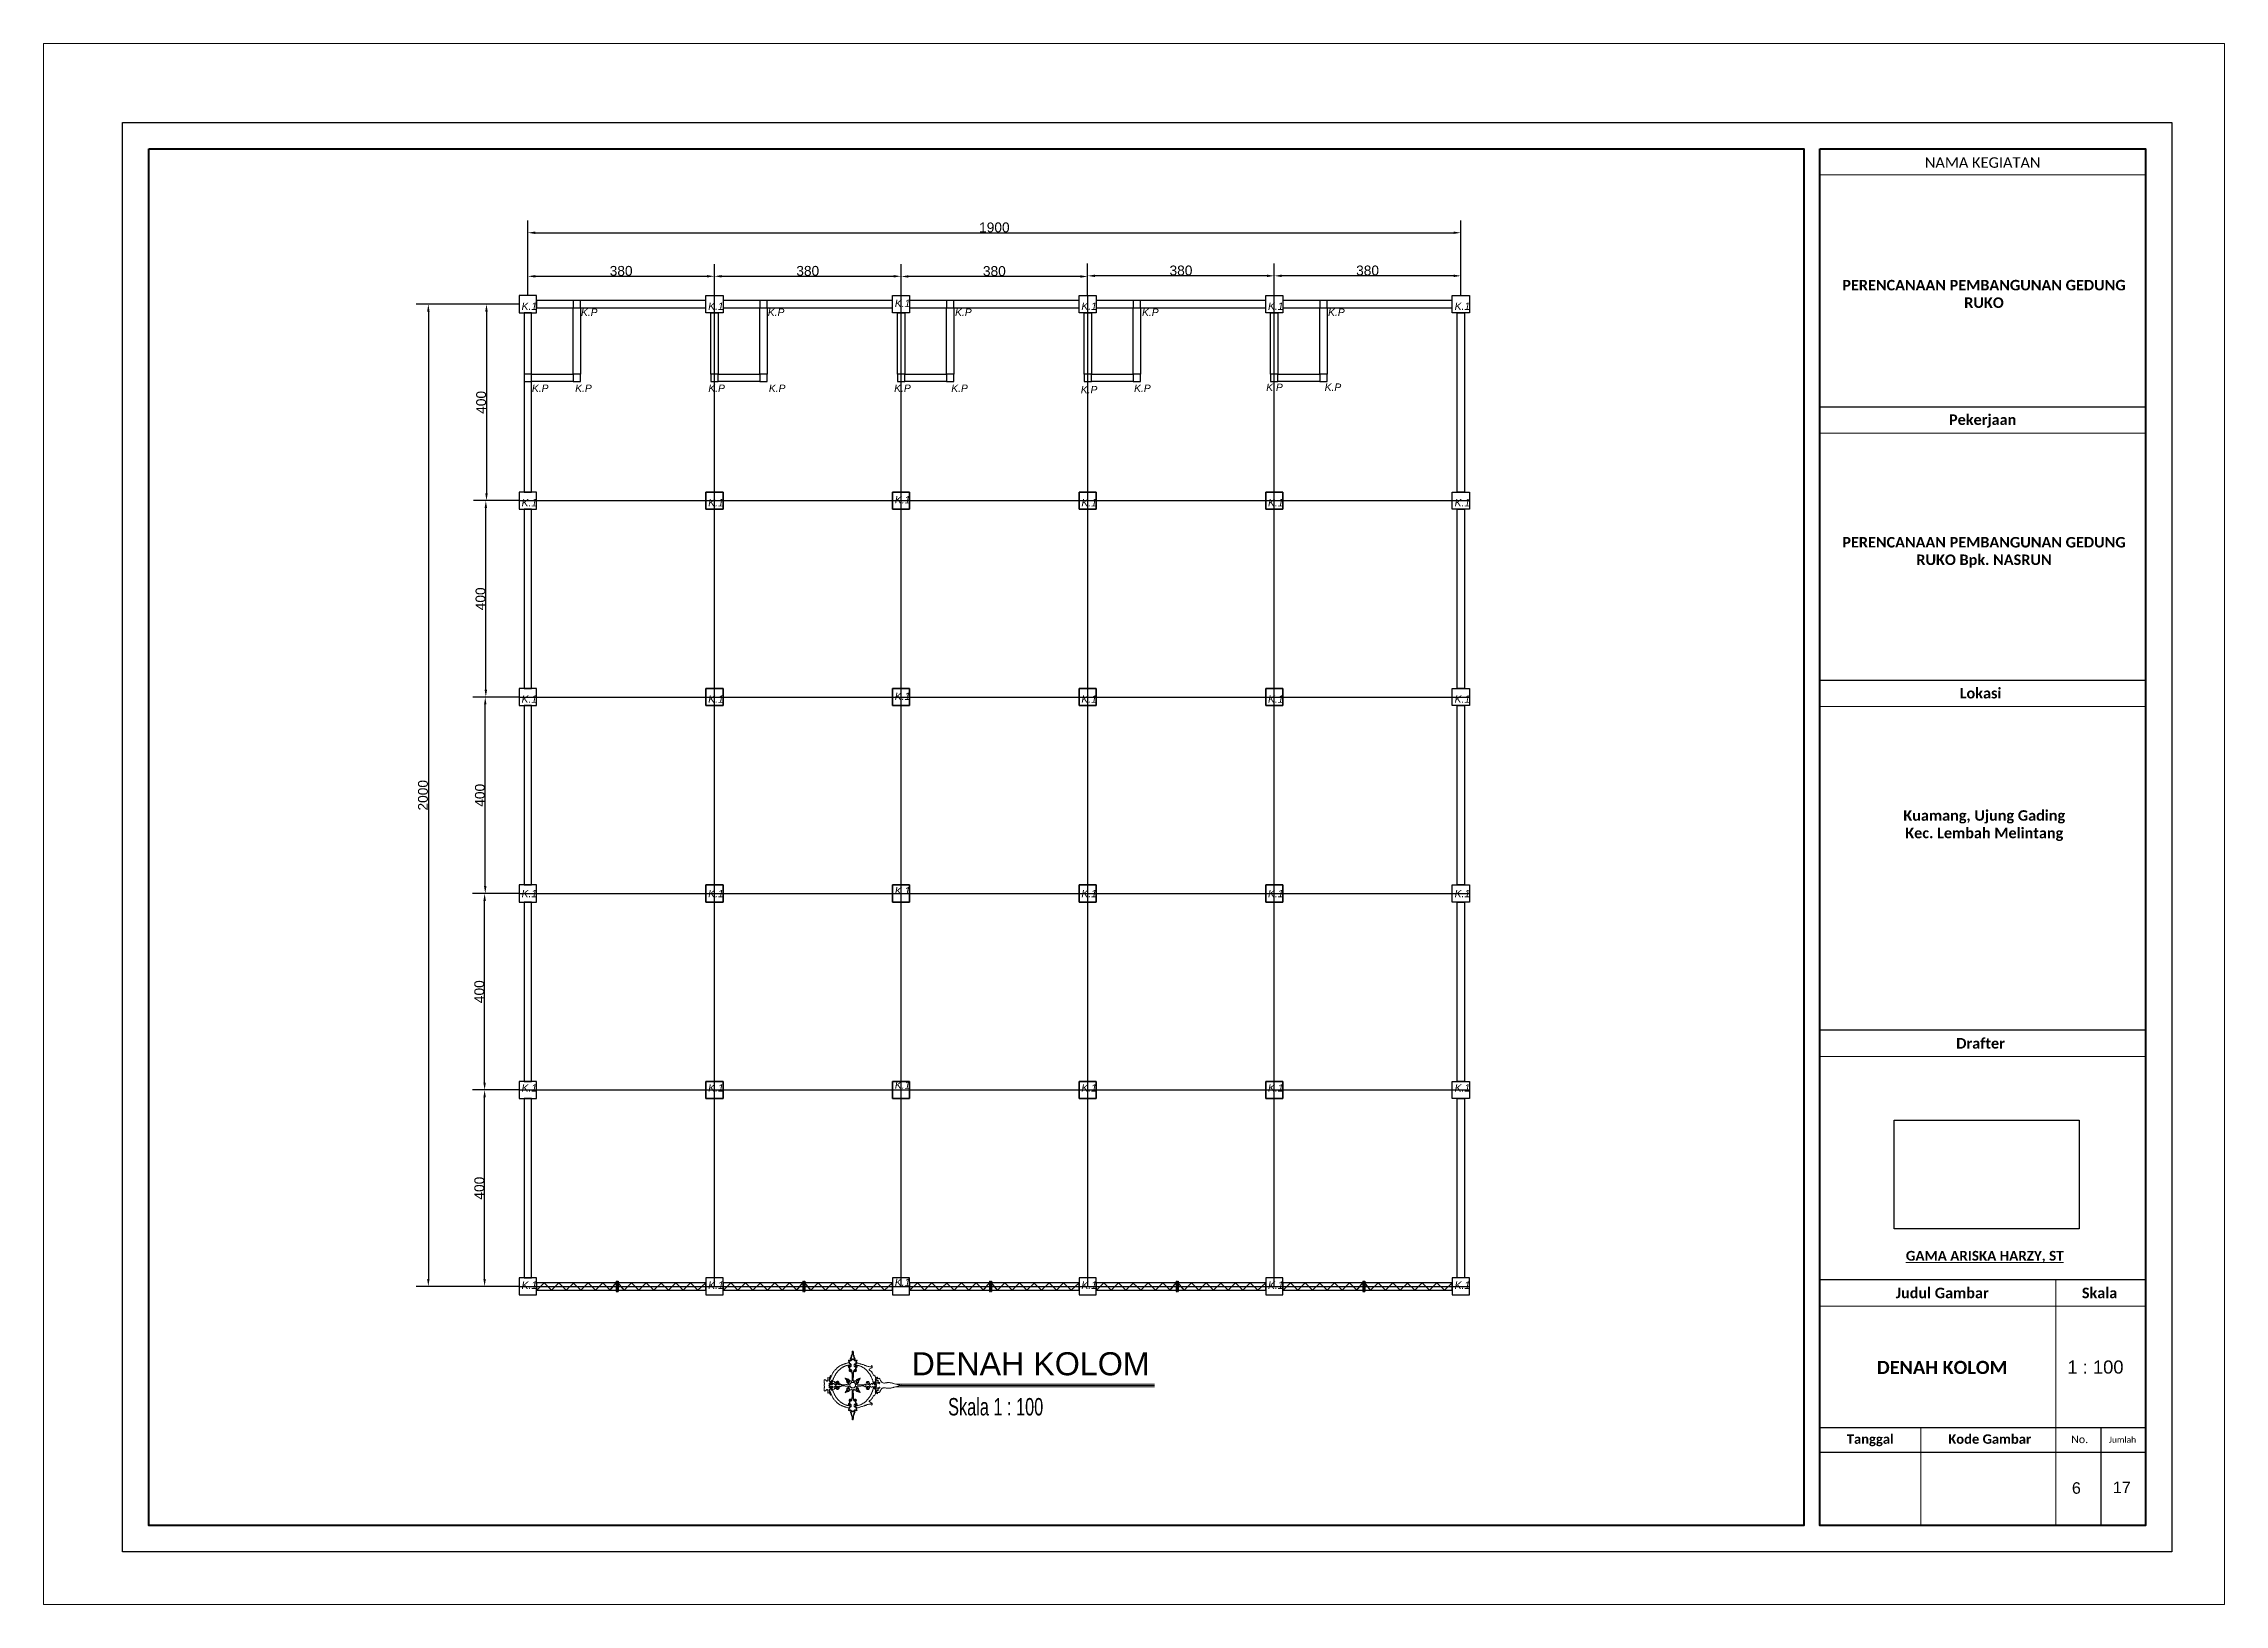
# Model space of a CAD drawing. Header units: centimetres. Extents: x -377343 to 693706, y 194584 to 813780.
# Drawn here: x 168583 to 173024, y 497619 to 500797 of the extents above; entities that cross this region are included whole.
import ezdxf

# ---------------------------------------------------------------- set-up
doc = ezdxf.new("R2010")
doc.units = ezdxf.units.CM
doc.header["$PDMODE"] = 3
for name, color, linetype, lineweight in [('a. line t', 7, 'Continuous', 50), ('Kertas', 252, 'Continuous', 20), ('Legenda', 252, 'Continuous', 20)]:
    doc.layers.add(name, color=color, linetype=linetype, lineweight=lineweight)
for name, color, linetype in [('pintu', 235, 'Continuous'), ('PIPA', 11, 'Continuous'), ('TEXT', 7, 'Continuous')]:
    doc.layers.add(name, color=color, linetype=linetype)
doc.styles.add('ROMANS', font='ROMANS.SHX', dxfattribs={"width": 0.7})
doc.styles.get("Standard").update_dxf_attribs({"font": 'arial.ttf'})
doc.dimstyles.new('ISO-25', dxfattribs={"dimtxt": 2.5, "dimasz": 2.5, "dimexe": 1.25, "dimexo": 0.625, "dimtad": 1, "dimtxsty": 'Standard', "dimcen": 2.5, "dimadec": 0, "dimazin": 0, "dimtfac": 1, "dimtmove": 0, "dimatfit": 3, "dimfxl": 1, "dimarcsym": 0})
picture_1 = doc.add_image_def('image1.jpg', size_in_pixel=(603, 1024))

msp = doc.modelspace()

# ---------------------------------------------------------------- texts
at = {"layer": 'a. line t', "color": 2}
for s, height, p in [('1 : 100', 26.7515, (172704.621, 498088.547)), ('6', 23.408, (172713.767, 497843.922)), ('17', 23.4076, (172797.248, 497845.229))]:
    msp.add_text(s, height=height, dxfattribs=at).set_placement(p)
at = {"layer": 'a. line t', "color": 2, "lineweight": 20, "attachment_point": 5}
for s, insert, char_height, width in [('{\\fCandara|b0|i0|c0|p34;NAMA KEGIATAN}', (172532.007, 500554.501), 21.40123, 663.43798), ('{\\fCandara|b1|i0|c0|p34;PERENCANAAN PEMBANGUNAN GEDUNG RUKO}', (172534.726, 500287.002), 21.40123, 580.11409), ('{\\fCandara|b1|i0|c0|p34;Pekerjaan}', (172532.007, 500028.2), 21.40123, 663.43798), ('{\\fCandara|b1|i0|c0|p34;PERENCANAAN PEMBANGUNAN GEDUNG RUKO Bpk. NASRUN}', (172534.726, 499761.023), 21.40123, 580.11409), ('{\\fCandara|b1|i0|c0|p34;Lokasi}', (172527.75, 499473.989), 21.40123, 663.43798), ('{\\fCandara|b1|i0|c0|p34;Kuamang, Ujung Gading\\PKec. Lembah Melintang}', (172535.306, 499204.413), 21.40123, 580.11409), ('{\\fCandara|b1|i0|c0|p34;Drafter}', (172527.75, 498760.998), 21.40123, 663.43798), ('{\\fCandara|b1|i0|c0|p34;\\LGAMA ARISKA HARZY, ST}', (172536.264, 498326.434), 19.87016, 745.3439), ('{\\fCandara|b1|i0|c0|p34;Judul Gambar}', (172449.633, 498252.707), 21.40123, 438.72511), ('{\\fCandara|b1|i0|c0|p34;Skala}', (172770.108, 498252.707), 21.40123, 224.71286)]:
    msp.add_mtext(s, dxfattribs=dict(at, insert=insert, char_height=char_height, width=width))
at = {"layer": 'a. line t', "color": 2, "lineweight": 15, "insert": (172449.433, 498101.048), "char_height": 26.75153, "width": 600.9243, "attachment_point": 5}
msp.add_mtext('{\\fCandara|b1|i0|c0|p34;DENAH KOLOM}', dxfattribs=at)
at = {"layer": 'a. line t', "color": 2, "attachment_point": 1}
for s, insert, char_height, width in [('{\\fCandara|b1|i0|c0|p34;Tanggal}', (172255.286, 497964.948), 19.2611, 336.99008), ('{\\fCandara|b1|i0|c0|p34;Kode Gambar}', (172462.012, 497964.948), 19.2611, 336.99008), ('{\\fCandara|b0|i0|c0|p34;No.}', (172712.402, 497962.45), 15.40888, 32.72331), ('{\\fCandara|b0|i0|c0|p34;Jumlah}', (172789.201, 497960.076), 12.32711, 58.56496)]:
    msp.add_mtext(s, dxfattribs=dict(at, insert=insert, char_height=char_height, width=width))
at = {"layer": 'pintu', "char_height": 15, "attachment_point": 1}
for s, insert in [('{\\fArial|b0|i1|c0|p34;K.1}', (169556.779, 500269.532)), ('{\\fArial|b0|i1|c0|p34;K.P}', (169677.715, 500257.229)), ('{\\fArial|b0|i1|c0|p34;K.1}', (169936.779, 500269.532)), ('{\\fArial|b0|i1|c0|p34;K.P}', (170058.141, 500257.229)), ('{\\fArial|b0|i1|c0|p34;K.1}', (170316.779, 500275.383)), ('{\\fArial|b0|i1|c0|p34;K.P}', (170439.5, 500257.229)), ('{\\fArial|b0|i1|c0|p34;K.1}', (170696.779, 500269.532)), ('{\\fArial|b0|i1|c0|p34;K.P}', (170820.227, 500257.229)), ('{\\fArial|b0|i1|c0|p34;K.1}', (171076.779, 500269.532)), ('{\\fArial|b0|i1|c0|p34;K.P}', (171199.09, 500257.229)), ('{\\fArial|b0|i1|c0|p34;K.1}', (171456.779, 500269.532)), ('{\\fArial|b0|i1|c0|p34;K.P}', (169577.81, 500102.5)), ('{\\fArial|b0|i1|c0|p34;K.P}', (169665.904, 500102.5)), ('{\\fArial|b0|i1|c0|p34;K.P}', (169937.068, 500102.5)), ('{\\fArial|b0|i1|c0|p34;K.P}', (170060.263, 500102.5)), ('{\\fArial|b0|i1|c0|p34;K.P}', (170315.473, 500102.573)), ('{\\fArial|b0|i1|c0|p34;K.P}', (170431.752, 500102.481)), ('{\\fArial|b0|i1|c0|p34;K.P}', (170695.473, 500099.589)), ('{\\fArial|b0|i1|c0|p34;K.P}', (170804.043, 500102.484)), ('{\\fArial|b0|i1|c0|p34;K.P}', (171073.099, 500104.505)), ('{\\fArial|b0|i1|c0|p34;K.P}', (171192.096, 500104.742)), ('{\\fArial|b0|i1|c0|p34;K.1}', (169556.779, 499869.532)), ('{\\fArial|b0|i1|c0|p34;K.1}', (169936.779, 499869.532)), ('{\\fArial|b0|i1|c0|p34;K.1}', (170316.779, 499875.383)), ('{\\fArial|b0|i1|c0|p34;K.1}', (170696.779, 499869.532)), ('{\\fArial|b0|i1|c0|p34;K.1}', (171076.779, 499869.532)), ('{\\fArial|b0|i1|c0|p34;K.1}', (171456.779, 499869.532)), ('{\\fArial|b0|i1|c0|p34;K.1}', (169556.779, 499469.532)), ('{\\fArial|b0|i1|c0|p34;K.1}', (169936.779, 499469.532)), ('{\\fArial|b0|i1|c0|p34;K.1}', (170316.779, 499475.383)), ('{\\fArial|b0|i1|c0|p34;K.1}', (170696.779, 499469.532)), ('{\\fArial|b0|i1|c0|p34;K.1}', (171076.779, 499469.532)), ('{\\fArial|b0|i1|c0|p34;K.1}', (171456.779, 499469.532)), ('{\\fArial|b0|i1|c0|p34;K.1}', (169556.779, 499073.505)), ('{\\fArial|b0|i1|c0|p34;K.1}', (169936.779, 499073.505)), ('{\\fArial|b0|i1|c0|p34;K.1}', (170316.779, 499079.356)), ('{\\fArial|b0|i1|c0|p34;K.1}', (170696.779, 499073.505)), ('{\\fArial|b0|i1|c0|p34;K.1}', (171076.779, 499073.505)), ('{\\fArial|b0|i1|c0|p34;K.1}', (171456.779, 499073.505)), ('{\\fArial|b0|i1|c0|p34;K.1}', (169556.779, 498677.835)), ('{\\fArial|b0|i1|c0|p34;K.1}', (169936.779, 498677.835)), ('{\\fArial|b0|i1|c0|p34;K.1}', (170316.779, 498683.686)), ('{\\fArial|b0|i1|c0|p34;K.1}', (170696.779, 498677.835)), ('{\\fArial|b0|i1|c0|p34;K.1}', (171076.779, 498677.835)), ('{\\fArial|b0|i1|c0|p34;K.1}', (171456.779, 498677.835)), ('{\\fArial|b0|i1|c0|p34;K.1}', (169556.779, 498276.18)), ('{\\fArial|b0|i1|c0|p34;K.1}', (169936.779, 498276.18)), ('{\\fArial|b0|i1|c0|p34;K.1}', (170316.779, 498282.03)), ('{\\fArial|b0|i1|c0|p34;K.1}', (170696.779, 498276.18)), ('{\\fArial|b0|i1|c0|p34;K.1}', (171076.779, 498276.18)), ('{\\fArial|b0|i1|c0|p34;K.1}', (171456.779, 498276.18))]:
    msp.add_mtext_dynamic_manual_height_columns(s, width=159.09775, gutter_width=12.5, heights=[0], dxfattribs=dict(at, insert=insert))
at = {"layer": 'TEXT', "color": 2}
msp.add_text('DENAH KOLOM ', height=46.96188, dxfattribs=at).set_placement((170350.934, 498085.171))
at = {"layer": 'TEXT', "color": 2, "lineweight": 15, "insert": (170425.342, 498038.818), "char_height": 35.44622, "width": 16665.704, "attachment_point": 1, "style": 'ROMANS'}
msp.add_mtext('\\pt3.96;{\\fColonna MT|b0|i0|c0|p82;Skala 1 : 100}', dxfattribs=at)

# ---------------------------------------------------------------- blocks, each defined once
blk = doc.blocks.new('*D60')
at = {"layer": 'Defpoints', "color": 0, "transparency": 16777216}
for p in [(169949.5, 500323), (169569.5, 500283.7), (169949.5, 500283.7)]:
    blk.add_point(p, dxfattribs=at)
at = {"layer": 'pintu', "color": 0, "lineweight": -2, "transparency": 16777216}
for p, q in [((169569.5, 500284.3), (169569.5, 500348)), ((169949.5, 500284.3), (169949.5, 500348)), ((169584.5, 500323), (169934.5, 500323))]:
    blk.add_line(p, q, dxfattribs=at)
at = {"layer": 'pintu', "color": 0, "transparency": 16777216}
for points in [[(169584.5, 500325.5), (169584.5, 500320.5), (169569.5, 500323)], [(169934.5, 500325.5), (169934.5, 500320.5), (169949.5, 500323)]]:
    blk.add_solid(points, dxfattribs=at)
at = {"layer": 'pintu', "color": 0, "transparency": 16777216, "insert": (169759.5, 500333.9), "char_height": 20, "attachment_point": 5}
blk.add_mtext('380', dxfattribs=at)
blk = doc.blocks.new('*D53')
at = {"layer": 'Defpoints', "color": 0, "transparency": 16777216}
for p in [(170329.5, 500323), (169949.5, 500283.7), (170329.5, 500283.7)]:
    blk.add_point(p, dxfattribs=at)
at = {"layer": 'pintu', "color": 0, "lineweight": -2, "transparency": 16777216}
for p, q in [((169949.5, 500284.3), (169949.5, 500348)), ((170329.5, 500284.3), (170329.5, 500348)), ((169964.5, 500323), (170314.5, 500323))]:
    blk.add_line(p, q, dxfattribs=at)
at = {"layer": 'pintu', "color": 0, "transparency": 16777216}
for points in [[(169964.5, 500325.5), (169964.5, 500320.5), (169949.5, 500323)], [(170314.5, 500325.5), (170314.5, 500320.5), (170329.5, 500323)]]:
    blk.add_solid(points, dxfattribs=at)
at = {"layer": 'pintu', "color": 0, "transparency": 16777216, "insert": (170139.5, 500333.9), "char_height": 20, "attachment_point": 5}
blk.add_mtext('380', dxfattribs=at)
blk = doc.blocks.new('*D54')
at = {"layer": 'Defpoints', "color": 0, "transparency": 16777216}
for p in [(170329.5, 500322.6), (170329.5, 500283.7), (170709.5, 500283.7)]:
    blk.add_point(p, dxfattribs=at)
at = {"layer": 'pintu', "color": 0, "lineweight": -2, "transparency": 16777216}
for p, q in [((170329.5, 500284.3), (170329.5, 500347.6)), ((170709.5, 500284.3), (170709.5, 500347.6)), ((170694.5, 500322.6), (170344.5, 500322.6))]:
    blk.add_line(p, q, dxfattribs=at)
at = {"layer": 'pintu', "color": 0, "transparency": 16777216}
for points in [[(170344.5, 500325.1), (170344.5, 500320.1), (170329.5, 500322.6)], [(170694.5, 500325.1), (170694.5, 500320.1), (170709.5, 500322.6)]]:
    blk.add_solid(points, dxfattribs=at)
at = {"layer": 'pintu', "color": 0, "transparency": 16777216, "insert": (170519.5, 500333.5), "char_height": 20, "attachment_point": 5}
blk.add_mtext('380', dxfattribs=at)
blk = doc.blocks.new('*D55')
at = {"layer": 'Defpoints', "color": 0, "transparency": 16777216}
for p in [(170709.5, 500323.9), (170709.5, 500283.7), (171089.5, 500283.7)]:
    blk.add_point(p, dxfattribs=at)
at = {"layer": 'pintu', "color": 0, "lineweight": -2, "transparency": 16777216}
for p, q in [((170709.5, 500284.3), (170709.5, 500348.9)), ((171089.5, 500284.3), (171089.5, 500348.9)), ((171074.5, 500323.9), (170724.5, 500323.9))]:
    blk.add_line(p, q, dxfattribs=at)
at = {"layer": 'pintu', "color": 0, "transparency": 16777216}
for points in [[(170724.5, 500326.4), (170724.5, 500321.4), (170709.5, 500323.9)], [(171074.5, 500326.4), (171074.5, 500321.4), (171089.5, 500323.9)]]:
    blk.add_solid(points, dxfattribs=at)
at = {"layer": 'pintu', "color": 0, "transparency": 16777216, "insert": (170899.5, 500334.7), "char_height": 20, "attachment_point": 5}
blk.add_mtext('380', dxfattribs=at)
blk = doc.blocks.new('*D52')
at = {"layer": 'Defpoints', "color": 0, "transparency": 16777216}
for p in [(171089.5, 500323.9), (171089.5, 500283.7), (171469.5, 500283.7)]:
    blk.add_point(p, dxfattribs=at)
at = {"layer": 'pintu', "color": 0, "lineweight": -2, "transparency": 16777216}
for p, q in [((171089.5, 500284.3), (171089.5, 500348.9)), ((171469.5, 500284.3), (171469.5, 500348.9)), ((171454.5, 500323.9), (171104.5, 500323.9))]:
    blk.add_line(p, q, dxfattribs=at)
at = {"layer": 'pintu', "color": 0, "transparency": 16777216}
for points in [[(171104.5, 500326.4), (171104.5, 500321.4), (171089.5, 500323.9)], [(171454.5, 500326.4), (171454.5, 500321.4), (171469.5, 500323.9)]]:
    blk.add_solid(points, dxfattribs=at)
at = {"layer": 'pintu', "color": 0, "transparency": 16777216, "insert": (171279.5, 500334.7), "char_height": 20, "attachment_point": 5}
blk.add_mtext('380', dxfattribs=at)
blk = doc.blocks.new('*D49')
at = {"layer": 'Defpoints', "color": 0, "transparency": 16777216}
for p in [(171469.5, 500411.6), (169569.5, 500283.7), (171469.5, 500283.7)]:
    blk.add_point(p, dxfattribs=at)
at = {"layer": 'pintu', "color": 0, "lineweight": -2, "transparency": 16777216}
for p, q in [((169569.5, 500284.3), (169569.5, 500436.6)), ((171469.5, 500284.3), (171469.5, 500436.6)), ((169584.5, 500411.6), (171454.5, 500411.6))]:
    blk.add_line(p, q, dxfattribs=at)
at = {"layer": 'pintu', "color": 0, "transparency": 16777216}
for points in [[(169584.5, 500414.1), (169584.5, 500409.1), (169569.5, 500411.6)], [(171454.5, 500414.1), (171454.5, 500409.1), (171469.5, 500411.6)]]:
    blk.add_solid(points, dxfattribs=at)
at = {"layer": 'pintu', "color": 0, "transparency": 16777216, "insert": (170519.5, 500422.4), "char_height": 20, "attachment_point": 5}
blk.add_mtext('1900', dxfattribs=at)
blk = doc.blocks.new('*D56')
at = {"layer": 'Defpoints', "color": 0, "transparency": 16777216}
for p in [(169552, 500266.2), (169485.3, 499866.2), (169552, 499866.2)]:
    blk.add_point(p, dxfattribs=at)
at = {"layer": 'pintu', "color": 0, "lineweight": -2, "transparency": 16777216}
for p, q in [((169551.4, 500266.2), (169460.3, 500266.2)), ((169485.3, 500251.2), (169485.3, 499881.2)), ((169551.4, 499866.2), (169460.3, 499866.2))]:
    blk.add_line(p, q, dxfattribs=at)
at = {"layer": 'pintu', "color": 0, "transparency": 16777216}
for points in [[(169482.8, 500251.2), (169487.8, 500251.2), (169485.3, 500266.2)], [(169482.8, 499881.2), (169487.8, 499881.2), (169485.3, 499866.2)]]:
    blk.add_solid(points, dxfattribs=at)
at = {"layer": 'pintu', "color": 0, "transparency": 16777216, "insert": (169474.5, 500066.2), "char_height": 20, "attachment_point": 5, "rotation": 90}
blk.add_mtext('400', dxfattribs=at)
blk = doc.blocks.new('*D57')
at = {"layer": 'Defpoints', "color": 0, "transparency": 16777216}
for p in [(169484, 499866.2), (169552, 499866.2), (169552, 499466.2)]:
    blk.add_point(p, dxfattribs=at)
at = {"layer": 'pintu', "color": 0, "lineweight": -2, "transparency": 16777216}
for p, q in [((169551.4, 499866.2), (169459, 499866.2)), ((169484, 499481.2), (169484, 499851.2)), ((169551.4, 499466.2), (169459, 499466.2))]:
    blk.add_line(p, q, dxfattribs=at)
at = {"layer": 'pintu', "color": 0, "transparency": 16777216}
for points in [[(169481.5, 499851.2), (169486.5, 499851.2), (169484, 499866.2)], [(169481.5, 499481.2), (169486.5, 499481.2), (169484, 499466.2)]]:
    blk.add_solid(points, dxfattribs=at)
at = {"layer": 'pintu', "color": 0, "transparency": 16777216, "insert": (169473.2, 499666.2), "char_height": 20, "attachment_point": 5, "rotation": 90}
blk.add_mtext('400', dxfattribs=at)
blk = doc.blocks.new('*D58')
at = {"layer": 'Defpoints', "color": 0, "transparency": 16777216}
for p in [(169482.8, 499466.2), (169551.4, 499466.2), (169552, 499066.2)]:
    blk.add_point(p, dxfattribs=at)
at = {"layer": 'pintu', "color": 0, "lineweight": -2, "transparency": 16777216}
for p, q in [((169550.8, 499466.2), (169457.8, 499466.2)), ((169482.8, 499081.2), (169482.8, 499451.2)), ((169551.4, 499066.2), (169457.8, 499066.2))]:
    blk.add_line(p, q, dxfattribs=at)
at = {"layer": 'pintu', "color": 0, "transparency": 16777216}
for points in [[(169480.3, 499451.2), (169485.3, 499451.2), (169482.8, 499466.2)], [(169480.3, 499081.2), (169485.3, 499081.2), (169482.8, 499066.2)]]:
    blk.add_solid(points, dxfattribs=at)
at = {"layer": 'pintu', "color": 0, "transparency": 16777216, "insert": (169472, 499266.2), "char_height": 20, "attachment_point": 5, "rotation": 90}
blk.add_mtext('400', dxfattribs=at)
blk = doc.blocks.new('*D51')
at = {"layer": 'Defpoints', "color": 0, "transparency": 16777216}
for p in [(169481.5, 499066.2), (169551.4, 499066.2), (169552, 498666.2)]:
    blk.add_point(p, dxfattribs=at)
at = {"layer": 'pintu', "color": 0, "lineweight": -2, "transparency": 16777216}
for p, q in [((169550.8, 499066.2), (169456.5, 499066.2)), ((169481.5, 498681.2), (169481.5, 499051.2)), ((169551.4, 498666.2), (169456.5, 498666.2))]:
    blk.add_line(p, q, dxfattribs=at)
at = {"layer": 'pintu', "color": 0, "transparency": 16777216}
for points in [[(169479, 499051.2), (169484, 499051.2), (169481.5, 499066.2)], [(169479, 498681.2), (169484, 498681.2), (169481.5, 498666.2)]]:
    blk.add_solid(points, dxfattribs=at)
at = {"layer": 'pintu', "color": 0, "transparency": 16777216, "insert": (169470.7, 498866.2), "char_height": 20, "attachment_point": 5, "rotation": 90}
blk.add_mtext('400', dxfattribs=at)
blk = doc.blocks.new('*D59')
at = {"layer": 'Defpoints', "color": 0, "transparency": 16777216}
for p in [(169481.5, 498666.2), (169552, 498666.2), (169552, 498266.2)]:
    blk.add_point(p, dxfattribs=at)
at = {"layer": 'pintu', "color": 0, "lineweight": -2, "transparency": 16777216}
for p, q in [((169551.4, 498666.2), (169456.5, 498666.2)), ((169481.5, 498281.2), (169481.5, 498651.2)), ((169551.4, 498266.2), (169456.5, 498266.2))]:
    blk.add_line(p, q, dxfattribs=at)
at = {"layer": 'pintu', "color": 0, "transparency": 16777216}
for points in [[(169479, 498651.2), (169484, 498651.2), (169481.5, 498666.2)], [(169479, 498281.2), (169484, 498281.2), (169481.5, 498266.2)]]:
    blk.add_solid(points, dxfattribs=at)
at = {"layer": 'pintu', "color": 0, "transparency": 16777216, "insert": (169470.7, 498466.2), "char_height": 20, "attachment_point": 5, "rotation": 90}
blk.add_mtext('400', dxfattribs=at)
blk = doc.blocks.new('*D50')
at = {"layer": 'Defpoints', "color": 0, "transparency": 16777216}
for p in [(169552, 500266.2), (169366.9, 498266.2), (169551.4, 498266.2)]:
    blk.add_point(p, dxfattribs=at)
at = {"layer": 'pintu', "color": 0, "lineweight": -2, "transparency": 16777216}
for p, q in [((169551.4, 500266.2), (169341.9, 500266.2)), ((169366.9, 500251.2), (169366.9, 498281.2)), ((169550.8, 498266.2), (169341.9, 498266.2))]:
    blk.add_line(p, q, dxfattribs=at)
at = {"layer": 'pintu', "color": 0, "transparency": 16777216}
for points in [[(169364.4, 500251.2), (169369.4, 500251.2), (169366.9, 500266.2)], [(169364.4, 498281.2), (169369.4, 498281.2), (169366.9, 498266.2)]]:
    blk.add_solid(points, dxfattribs=at)
at = {"layer": 'pintu', "color": 0, "transparency": 16777216, "insert": (169356, 499266.2), "char_height": 20, "attachment_point": 5, "rotation": 90}
blk.add_mtext('2000', dxfattribs=at)

# ---------------------------------------------------------------- dimensions: what is measured, and where the dimension line sits
at = {"layer": 'pintu'}
for base, p1, p2, picture, middle in [((171469.542, 500411.564), (169569.542, 500283.704), (171469.542, 500283.704), '*D49', (170519.542, 500422.4)), ((169949.542, 500323.049), (169569.542, 500283.704), (169949.542, 500283.704), '*D60', (169759.542, 500333.892)), ((170329.542, 500323.049), (169949.542, 500283.704), (170329.542, 500283.704), '*D53', (170139.542, 500333.892)), ((170329.542, 500322.632), (170709.542, 500283.704), (170329.542, 500283.704), '*D54', (170519.542, 500333.475)), ((170709.542, 500323.882), (171089.542, 500283.704), (170709.542, 500283.704), '*D55', (170899.542, 500334.725)), ((171089.542, 500323.882), (171469.542, 500283.704), (171089.542, 500283.704), '*D52', (171279.542, 500334.725))]:
    dim = msp.add_linear_dim(base=base, p1=p1, p2=p2, dimstyle='ISO-25', override={"dimtxt": 20, "dimasz": 15, "dimexe": 25}, dxfattribs=at)
    dim.commit()
    dim.dimension.update_dxf_attribs({"geometry": picture, "text_midpoint": middle})
for base, p1, p2, picture, middle in [((169366.86, 498266.204), (169552.042, 500266.204), (169551.417, 498266.204), '*D50', (169356.023, 499266.204)), ((169485.29, 499866.204), (169552.042, 500266.204), (169552.042, 499866.204), '*D56', (169474.453, 500066.204)), ((169484.04, 499866.204), (169552.042, 499466.204), (169552.042, 499866.204), '*D57', (169473.203, 499666.204)), ((169482.79, 499466.204), (169552.042, 499066.204), (169551.417, 499466.204), '*D58', (169471.953, 499266.204)), ((169481.54, 499066.204), (169552.042, 498666.204), (169551.417, 499066.204), '*D51', (169470.703, 498866.204)), ((169481.54, 498666.204), (169552.042, 498266.204), (169552.042, 498666.204), '*D59', (169470.703, 498466.204))]:
    dim = msp.add_linear_dim(base=base, p1=p1, p2=p2, angle=90, dimstyle='ISO-25', override={"dimtxt": 20, "dimasz": 15, "dimexe": 25}, dxfattribs=at)
    dim.commit()
    dim.dimension.update_dxf_attribs({"geometry": picture, "text_midpoint": middle})

# ---------------------------------------------------------------- linework, layer by layer
at = {"layer": 'Kertas'}
msp.add_lwpolyline([(168583.481, 500796.755), (173024.235, 500796.755), (173024.235, 497618.673), (168583.481, 497618.673)], close=True, dxfattribs=at)
at = {"layer": 'Legenda', "color": 1, "lineweight": 20}
for p, q in [((172863.726, 500529.24), (172200.288, 500529.24)), ((172863.726, 500003.26), (172200.288, 500003.26)), ((172864.306, 499446.651), (172200.868, 499446.651)), ((172864.306, 498734.449), (172200.868, 498734.449)), ((172681.027, 498279.459), (172681.027, 497779.182)), ((172200.288, 498225.956), (172863.726, 498225.956)), ((172406, 497978.319), (172406, 497779.182))]:
    msp.add_line(p, q, dxfattribs=at)
at = {"layer": 'Legenda', "color": 1, "lineweight": 30}
for p, q in [((172863.726, 500056.763), (172200.288, 500056.763)), ((172864.306, 499500.154), (172200.868, 499500.154)), ((172864.306, 498787.952), (172200.868, 498787.952)), ((172863.726, 498279.459), (172200.288, 498279.459)), ((172863.726, 497978.319), (172200.288, 497978.319)), ((172772.376, 497978.319), (172772.376, 497779.182)), ((172863.726, 497927.76), (172200.288, 497927.76))]:
    msp.add_line(p, q, dxfattribs=at)
at = {"layer": 'Legenda', "color": 5, "lineweight": 30}
msp.add_lwpolyline([(168743.99, 500636.246), (172917.229, 500636.246), (172917.229, 497725.679), (168743.99, 497725.679)], close=True, dxfattribs=at)
at = {"layer": 'Legenda', "color": 1, "lineweight": 50}
for points in [[(168797.493, 500582.743), (172168.186, 500582.743), (172168.186, 497779.182), (168797.493, 497779.182)], [(172200.288, 500582.743), (172863.726, 500582.743), (172863.726, 497779.182), (172200.288, 497779.182)]]:
    msp.add_lwpolyline(points, close=True, dxfattribs=at)
at = {"layer": 'pintu'}
for p, q in [((169949.542, 498266.204), (169949.542, 500283.704)), ((170329.542, 498266.204), (170329.542, 500283.704)), ((170709.542, 498266.204), (170709.542, 500283.704)), ((171089.542, 498266.204), (171089.542, 500283.704)), ((169552.042, 499866.204), (171487.042, 499866.204)), ((169552.042, 499466.204), (171487.042, 499466.204)), ((169552.042, 499066.204), (171487.042, 499066.204)), ((169552.042, 498666.204), (171487.042, 498666.204)), ((169552.042, 498266.204), (171487.042, 498266.204)), ((169602.676, 498273.562), (169587.042, 498257.973)), ((169749.608, 498276.704), (169749.608, 498255.704)), ((169749.608, 498276.704), (169751.108, 498276.704)), ((169749.608, 498255.704), (169751.108, 498255.704)), ((169751.108, 498276.704), (169751.108, 498255.704)), ((169751.108, 498266.204), (169752.108, 498266.204)), ((169752.108, 498276.704), (169752.108, 498255.704)), ((169752.108, 498276.704), (169752.108, 498255.704)), ((169752.108, 498276.704), (169753.608, 498276.704)), ((169752.108, 498255.704), (169753.608, 498255.704)), ((169753.608, 498276.704), (169753.608, 498255.704)), ((169900.54, 498273.562), (169915.949, 498258.704)), ((169915.949, 498258.704), (169932.042, 498273.704)), ((169982.676, 498273.562), (169967.042, 498257.973)), ((170129.608, 498276.704), (170129.608, 498255.704)), ((170129.608, 498276.704), (170131.108, 498276.704)), ((170129.608, 498255.704), (170131.108, 498255.704)), ((170131.108, 498276.704), (170131.108, 498255.704)), ((170131.108, 498266.204), (170132.108, 498266.204)), ((170132.108, 498276.704), (170132.108, 498255.704)), ((170132.108, 498276.704), (170132.108, 498255.704)), ((170132.108, 498276.704), (170133.608, 498276.704)), ((170132.108, 498255.704), (170133.608, 498255.704)), ((170133.608, 498276.704), (170133.608, 498255.704)), ((170280.54, 498273.562), (170295.949, 498258.704)), ((170295.949, 498258.704), (170312.042, 498273.704)), ((170362.676, 498273.562), (170347.042, 498257.973)), ((170509.608, 498276.704), (170509.608, 498255.704)), ((170509.608, 498276.704), (170511.108, 498276.704)), ((170509.608, 498255.704), (170511.108, 498255.704)), ((170511.108, 498276.704), (170511.108, 498255.704)), ((170511.108, 498266.204), (170512.108, 498266.204)), ((170512.108, 498276.704), (170512.108, 498255.704)), ((170512.108, 498276.704), (170512.108, 498255.704)), ((170512.108, 498276.704), (170513.608, 498276.704)), ((170512.108, 498255.704), (170513.608, 498255.704)), ((170513.608, 498276.704), (170513.608, 498255.704)), ((170660.54, 498273.562), (170675.949, 498258.704)), ((170675.949, 498258.704), (170692.042, 498273.704)), ((170742.676, 498273.562), (170727.042, 498257.973)), ((170889.608, 498276.704), (170889.608, 498255.704)), ((170889.608, 498276.704), (170891.108, 498276.704)), ((170889.608, 498255.704), (170891.108, 498255.704)), ((170891.108, 498276.704), (170891.108, 498255.704)), ((170891.108, 498266.204), (170892.108, 498266.204)), ((170892.108, 498276.704), (170892.108, 498255.704)), ((170892.108, 498276.704), (170892.108, 498255.704)), ((170892.108, 498276.704), (170893.608, 498276.704)), ((170892.108, 498255.704), (170893.608, 498255.704)), ((170893.608, 498276.704), (170893.608, 498255.704)), ((171040.54, 498273.562), (171055.949, 498258.704)), ((171055.949, 498258.704), (171072.042, 498273.704)), ((171122.676, 498273.562), (171107.042, 498257.973)), ((171269.608, 498276.704), (171269.608, 498255.704)), ((171269.608, 498276.704), (171271.108, 498276.704)), ((171269.608, 498255.704), (171271.108, 498255.704)), ((171271.108, 498276.704), (171271.108, 498255.704)), ((171271.108, 498266.204), (171272.108, 498266.204)), ((171272.108, 498276.704), (171272.108, 498255.704)), ((171272.108, 498276.704), (171272.108, 498255.704)), ((171272.108, 498276.704), (171273.608, 498276.704)), ((171272.108, 498255.704), (171273.608, 498255.704)), ((171273.608, 498276.704), (171273.608, 498255.704)), ((171420.54, 498273.562), (171435.949, 498258.704)), ((171435.949, 498258.704), (171452.042, 498273.704))]:
    msp.add_line(p, q, dxfattribs=at)
for points in [[(169552.042, 500248.704), (169587.042, 500248.704), (169587.042, 500283.704), (169552.042, 500283.704)], [(169587.042, 500273.704), (169587.042, 500258.704), (169932.042, 500258.704), (169932.042, 500273.704)], [(169662.042, 500258.704), (169677.042, 500258.704), (169677.042, 500273.704), (169662.042, 500273.704)], [(169677.042, 500123.704), (169662.042, 500123.704), (169662.042, 500258.704), (169677.042, 500258.704)], [(169932.042, 500283.704), (169967.042, 500283.704), (169967.042, 500248.704), (169932.042, 500248.704)], [(169967.042, 500273.704), (169967.042, 500258.704), (170312.042, 500258.704), (170312.042, 500273.704)], [(170042.042, 500258.704), (170057.042, 500258.704), (170057.042, 500273.704), (170042.042, 500273.704)], [(170057.042, 500123.704), (170042.042, 500123.704), (170042.042, 500258.704), (170057.042, 500258.704)], [(170312.042, 500283.704), (170347.042, 500283.704), (170347.042, 500248.704), (170312.042, 500248.704)], [(170347.042, 500273.704), (170347.042, 500258.704), (170692.042, 500258.704), (170692.042, 500273.704)], [(170422.042, 500258.704), (170437.042, 500258.704), (170437.042, 500273.704), (170422.042, 500273.704)], [(170437.042, 500123.704), (170422.042, 500123.704), (170422.042, 500258.704), (170437.042, 500258.704)], [(170692.042, 500283.704), (170727.042, 500283.704), (170727.042, 500248.704), (170692.042, 500248.704)], [(170727.042, 500273.704), (170727.042, 500258.704), (171072.042, 500258.704), (171072.042, 500273.704)], [(170802.042, 500258.704), (170817.042, 500258.704), (170817.042, 500273.704), (170802.042, 500273.704)], [(170817.042, 500123.704), (170802.042, 500123.704), (170802.042, 500258.704), (170817.042, 500258.704)], [(171072.042, 500283.704), (171107.042, 500283.704), (171107.042, 500248.704), (171072.042, 500248.704)], [(171107.042, 500273.704), (171107.042, 500258.704), (171452.042, 500258.704), (171452.042, 500273.704)], [(171182.042, 500258.704), (171197.042, 500258.704), (171197.042, 500273.704), (171182.042, 500273.704)], [(171197.042, 500123.704), (171182.042, 500123.704), (171182.042, 500258.704), (171197.042, 500258.704)], [(171452.042, 500283.704), (171487.042, 500283.704), (171487.042, 500248.704), (171452.042, 500248.704)], [(169562.042, 499883.704), (169577.042, 499883.704), (169577.042, 500248.704), (169562.042, 500248.704)], [(169957.042, 500123.704), (169942.042, 500123.704), (169942.042, 500248.704), (169957.042, 500248.704)], [(170337.042, 500123.704), (170322.042, 500123.704), (170322.042, 500248.704), (170337.042, 500248.704)], [(170717.042, 500123.704), (170702.042, 500123.704), (170702.042, 500248.704), (170717.042, 500248.704)], [(171097.042, 500123.704), (171082.042, 500123.704), (171082.042, 500248.704), (171097.042, 500248.704)], [(171477.042, 499883.704), (171462.042, 499883.704), (171462.042, 500248.704), (171477.042, 500248.704)], [(169562.042, 500108.704), (169577.042, 500108.704), (169577.042, 500123.704), (169562.042, 500123.704)], [(169662.042, 500108.704), (169577.042, 500108.704), (169577.042, 500123.704), (169662.042, 500123.704)], [(169662.042, 500108.704), (169677.042, 500108.704), (169677.042, 500123.704), (169662.042, 500123.704)], [(169942.042, 500108.704), (169957.042, 500108.704), (169957.042, 500123.704), (169942.042, 500123.704)], [(170042.042, 500108.704), (169957.042, 500108.704), (169957.042, 500123.704), (170042.042, 500123.704)], [(170042.042, 500108.704), (170057.042, 500108.704), (170057.042, 500123.704), (170042.042, 500123.704)], [(170322.042, 500108.704), (170337.042, 500108.704), (170337.042, 500123.704), (170322.042, 500123.704)], [(170422.042, 500108.704), (170337.042, 500108.704), (170337.042, 500123.704), (170422.042, 500123.704)], [(170422.042, 500108.704), (170437.042, 500108.704), (170437.042, 500123.704), (170422.042, 500123.704)], [(170702.042, 500108.704), (170717.042, 500108.704), (170717.042, 500123.704), (170702.042, 500123.704)], [(170802.042, 500108.704), (170717.042, 500108.704), (170717.042, 500123.704), (170802.042, 500123.704)], [(170802.042, 500108.704), (170817.042, 500108.704), (170817.042, 500123.704), (170802.042, 500123.704)], [(171082.042, 500108.704), (171097.042, 500108.704), (171097.042, 500123.704), (171082.042, 500123.704)], [(171182.042, 500108.704), (171097.042, 500108.704), (171097.042, 500123.704), (171182.042, 500123.704)], [(171182.042, 500108.704), (171197.042, 500108.704), (171197.042, 500123.704), (171182.042, 500123.704)], [(169552.042, 499848.704), (169587.042, 499848.704), (169587.042, 499883.704), (169552.042, 499883.704)], [(169967.042, 499848.704), (169932.042, 499848.704), (169932.042, 499883.704), (169967.042, 499883.704)], [(169932.042, 499848.704), (169967.042, 499848.704), (169967.042, 499883.704), (169932.042, 499883.704)], [(170347.042, 499848.704), (170312.042, 499848.704), (170312.042, 499883.704), (170347.042, 499883.704)], [(170312.042, 499848.704), (170347.042, 499848.704), (170347.042, 499883.704), (170312.042, 499883.704)], [(170727.042, 499848.704), (170692.042, 499848.704), (170692.042, 499883.704), (170727.042, 499883.704)], [(170692.042, 499848.704), (170727.042, 499848.704), (170727.042, 499883.704), (170692.042, 499883.704)], [(171107.042, 499848.704), (171072.042, 499848.704), (171072.042, 499883.704), (171107.042, 499883.704)], [(171072.042, 499848.704), (171107.042, 499848.704), (171107.042, 499883.704), (171072.042, 499883.704)], [(171487.042, 499848.704), (171452.042, 499848.704), (171452.042, 499883.704), (171487.042, 499883.704)], [(169562.042, 499483.704), (169577.042, 499483.704), (169577.042, 499848.704), (169562.042, 499848.704)], [(171477.042, 499483.704), (171462.042, 499483.704), (171462.042, 499848.704), (171477.042, 499848.704)], [(169552.042, 499448.704), (169587.042, 499448.704), (169587.042, 499483.704), (169552.042, 499483.704)], [(169967.042, 499448.704), (169932.042, 499448.704), (169932.042, 499483.704), (169967.042, 499483.704)], [(169932.042, 499448.704), (169967.042, 499448.704), (169967.042, 499483.704), (169932.042, 499483.704)], [(170347.042, 499448.704), (170312.042, 499448.704), (170312.042, 499483.704), (170347.042, 499483.704)], [(170312.042, 499448.704), (170347.042, 499448.704), (170347.042, 499483.704), (170312.042, 499483.704)], [(170727.042, 499448.704), (170692.042, 499448.704), (170692.042, 499483.704), (170727.042, 499483.704)], [(170692.042, 499448.704), (170727.042, 499448.704), (170727.042, 499483.704), (170692.042, 499483.704)], [(171107.042, 499448.704), (171072.042, 499448.704), (171072.042, 499483.704), (171107.042, 499483.704)], [(171072.042, 499448.704), (171107.042, 499448.704), (171107.042, 499483.704), (171072.042, 499483.704)], [(171487.042, 499448.704), (171452.042, 499448.704), (171452.042, 499483.704), (171487.042, 499483.704)], [(169562.042, 499083.704), (169577.042, 499083.704), (169577.042, 499448.704), (169562.042, 499448.704)], [(171477.042, 499083.704), (171462.042, 499083.704), (171462.042, 499448.704), (171477.042, 499448.704)], [(169552.042, 499048.704), (169587.042, 499048.704), (169587.042, 499083.704), (169552.042, 499083.704)], [(169967.042, 499048.704), (169932.042, 499048.704), (169932.042, 499083.704), (169967.042, 499083.704)], [(169932.042, 499048.704), (169967.042, 499048.704), (169967.042, 499083.704), (169932.042, 499083.704)], [(170347.042, 499048.704), (170312.042, 499048.704), (170312.042, 499083.704), (170347.042, 499083.704)], [(170312.042, 499048.704), (170347.042, 499048.704), (170347.042, 499083.704), (170312.042, 499083.704)], [(170727.042, 499048.704), (170692.042, 499048.704), (170692.042, 499083.704), (170727.042, 499083.704)], [(170692.042, 499048.704), (170727.042, 499048.704), (170727.042, 499083.704), (170692.042, 499083.704)], [(171107.042, 499048.704), (171072.042, 499048.704), (171072.042, 499083.704), (171107.042, 499083.704)], [(171072.042, 499048.704), (171107.042, 499048.704), (171107.042, 499083.704), (171072.042, 499083.704)], [(171487.042, 499048.704), (171452.042, 499048.704), (171452.042, 499083.704), (171487.042, 499083.704)], [(169562.042, 498683.704), (169577.042, 498683.704), (169577.042, 499048.704), (169562.042, 499048.704)], [(171477.042, 498683.704), (171462.042, 498683.704), (171462.042, 499048.704), (171477.042, 499048.704)], [(169552.042, 498648.704), (169587.042, 498648.704), (169587.042, 498683.704), (169552.042, 498683.704)], [(169967.042, 498648.704), (169932.042, 498648.704), (169932.042, 498683.704), (169967.042, 498683.704)], [(169932.042, 498648.704), (169967.042, 498648.704), (169967.042, 498683.704), (169932.042, 498683.704)], [(170347.042, 498648.704), (170312.042, 498648.704), (170312.042, 498683.704), (170347.042, 498683.704)], [(170312.042, 498648.704), (170347.042, 498648.704), (170347.042, 498683.704), (170312.042, 498683.704)], [(170727.042, 498648.704), (170692.042, 498648.704), (170692.042, 498683.704), (170727.042, 498683.704)], [(170692.042, 498648.704), (170727.042, 498648.704), (170727.042, 498683.704), (170692.042, 498683.704)], [(171107.042, 498648.704), (171072.042, 498648.704), (171072.042, 498683.704), (171107.042, 498683.704)], [(171072.042, 498648.704), (171107.042, 498648.704), (171107.042, 498683.704), (171072.042, 498683.704)], [(171487.042, 498648.704), (171452.042, 498648.704), (171452.042, 498683.704), (171487.042, 498683.704)], [(169562.042, 498283.704), (169577.042, 498283.704), (169577.042, 498648.704), (169562.042, 498648.704)], [(171477.042, 498283.704), (171462.042, 498283.704), (171462.042, 498648.704), (171477.042, 498648.704)], [(169552.042, 498248.704), (169587.042, 498248.704), (169587.042, 498283.704), (169552.042, 498283.704)], [(169587.042, 498258.704), (169932.042, 498258.704), (169932.042, 498273.704), (169587.042, 498273.704)], [(169751.108, 498267.591), (169750.476, 498267.591), (169750.476, 498264.817), (169751.108, 498264.817)], [(169752.108, 498267.591), (169752.741, 498267.591), (169752.741, 498264.817), (169752.108, 498264.817)], [(169932.042, 498248.704), (169967.042, 498248.704), (169967.042, 498283.704), (169932.042, 498283.704)], [(169967.042, 498258.704), (170312.042, 498258.704), (170312.042, 498273.704), (169967.042, 498273.704)], [(170131.108, 498267.591), (170130.476, 498267.591), (170130.476, 498264.817), (170131.108, 498264.817)], [(170132.108, 498267.591), (170132.741, 498267.591), (170132.741, 498264.817), (170132.108, 498264.817)], [(170312.042, 498248.704), (170347.042, 498248.704), (170347.042, 498283.704), (170312.042, 498283.704)], [(170347.042, 498258.704), (170692.042, 498258.704), (170692.042, 498273.704), (170347.042, 498273.704)], [(170511.108, 498267.591), (170510.476, 498267.591), (170510.476, 498264.817), (170511.108, 498264.817)], [(170512.108, 498267.591), (170512.741, 498267.591), (170512.741, 498264.817), (170512.108, 498264.817)], [(170692.042, 498248.704), (170727.042, 498248.704), (170727.042, 498283.704), (170692.042, 498283.704)], [(170727.042, 498258.704), (171072.042, 498258.704), (171072.042, 498273.704), (170727.042, 498273.704)], [(170891.108, 498267.591), (170890.476, 498267.591), (170890.476, 498264.817), (170891.108, 498264.817)], [(170892.108, 498267.591), (170892.741, 498267.591), (170892.741, 498264.817), (170892.108, 498264.817)], [(171072.042, 498248.704), (171107.042, 498248.704), (171107.042, 498283.704), (171072.042, 498283.704)], [(171107.042, 498258.704), (171452.042, 498258.704), (171452.042, 498273.704), (171107.042, 498273.704)], [(171271.108, 498267.591), (171270.476, 498267.591), (171270.476, 498264.817), (171271.108, 498264.817)], [(171272.108, 498267.591), (171272.741, 498267.591), (171272.741, 498264.817), (171272.108, 498264.817)], [(171452.042, 498248.704), (171487.042, 498248.704), (171487.042, 498283.704), (171452.042, 498283.704)]]:
    msp.add_lwpolyline(points, close=True, dxfattribs=at)
for points in [[(169602.676, 498273.562), (169617.442, 498258.704), (169632.442, 498273.704), (169647.442, 498258.704), (169662.442, 498272.621), (169677.442, 498258.704), (169692.442, 498273.704), (169707.442, 498258.704), (169722.442, 498273.704), (169737.442, 498258.704), (169749.608, 498273.704)], [(169900.54, 498273.562), (169885.775, 498258.704), (169870.775, 498273.704), (169855.775, 498258.704), (169840.775, 498272.621), (169825.775, 498258.704), (169810.775, 498273.704), (169795.775, 498258.704), (169780.775, 498273.704), (169765.775, 498258.704), (169753.608, 498273.704)], [(169982.676, 498273.562), (169997.442, 498258.704), (170012.442, 498273.704), (170027.442, 498258.704), (170042.442, 498272.621), (170057.442, 498258.704), (170072.442, 498273.704), (170087.442, 498258.704), (170102.442, 498273.704), (170117.442, 498258.704), (170129.608, 498273.704)], [(170280.54, 498273.562), (170265.775, 498258.704), (170250.775, 498273.704), (170235.775, 498258.704), (170220.775, 498272.621), (170205.775, 498258.704), (170190.775, 498273.704), (170175.775, 498258.704), (170160.775, 498273.704), (170145.775, 498258.704), (170133.608, 498273.704)], [(170362.676, 498273.562), (170377.442, 498258.704), (170392.442, 498273.704), (170407.442, 498258.704), (170422.442, 498272.621), (170437.442, 498258.704), (170452.442, 498273.704), (170467.442, 498258.704), (170482.442, 498273.704), (170497.442, 498258.704), (170509.608, 498273.704)], [(170660.54, 498273.562), (170645.775, 498258.704), (170630.775, 498273.704), (170615.775, 498258.704), (170600.775, 498272.621), (170585.775, 498258.704), (170570.775, 498273.704), (170555.775, 498258.704), (170540.775, 498273.704), (170525.775, 498258.704), (170513.608, 498273.704)], [(170742.676, 498273.562), (170757.442, 498258.704), (170772.442, 498273.704), (170787.442, 498258.704), (170802.442, 498272.621), (170817.442, 498258.704), (170832.442, 498273.704), (170847.442, 498258.704), (170862.442, 498273.704), (170877.442, 498258.704), (170889.608, 498273.704)], [(171040.54, 498273.562), (171025.775, 498258.704), (171010.775, 498273.704), (170995.775, 498258.704), (170980.775, 498272.621), (170965.775, 498258.704), (170950.775, 498273.704), (170935.775, 498258.704), (170920.775, 498273.704), (170905.775, 498258.704), (170893.608, 498273.704)], [(171122.676, 498273.562), (171137.442, 498258.704), (171152.442, 498273.704), (171167.442, 498258.704), (171182.442, 498272.621), (171197.442, 498258.704), (171212.442, 498273.704), (171227.442, 498258.704), (171242.442, 498273.704), (171257.442, 498258.704), (171269.608, 498273.704)], [(171420.54, 498273.562), (171405.775, 498258.704), (171390.775, 498273.704), (171375.775, 498258.704), (171360.775, 498272.621), (171345.775, 498258.704), (171330.775, 498273.704), (171315.775, 498258.704), (171300.775, 498273.704), (171285.775, 498258.704), (171273.608, 498273.704)]]:
    msp.add_lwpolyline(points, dxfattribs=at)
at = {"layer": 'PIPA', "lineweight": 35, "extrusion": (0, 0.816497, 0.57735), "elevation": 193451.324}
msp.add_lwpolyline([(-421704.212, -325591.681), (-159560.265, -63447.734), (377343.333, -600351.331), (-158232.47, -1135927.133), (-693706.405, -600453.199), (-454216.825, -360963.619)], dxfattribs=at)
at = {"layer": 'TEXT', "color": 2, "linetype": 'Continuous', "lineweight": 13}
for p, q in [((170226.459, 498119.938), (170225.917, 498119.946)), ((170225.917, 498119.946), (170226.001, 498119.646)), ((170226.459, 498119.938), (170225.917, 498119.946)), ((170225.917, 498119.946), (170226.001, 498119.646)), ((170226.001, 498119.646), (170226.94, 498119.117)), ((170226.001, 498119.646), (170226.94, 498119.117)), ((170227.201, 498119.881), (170226.459, 498119.938)), ((170227.201, 498119.881), (170226.459, 498119.938)), ((170227.023, 498119.169), (170227.3, 498119.611)), ((170227.023, 498119.169), (170227.3, 498119.611)), ((170227.177, 498121.944), (170227.152, 498121.477)), ((170227.177, 498121.944), (170227.152, 498121.477)), ((170227.152, 498121.477), (170227.578, 498120.66)), ((170227.152, 498121.477), (170227.578, 498120.66)), ((170228.253, 498121.11), (170227.177, 498121.944)), ((170228.253, 498121.11), (170227.177, 498121.944)), ((170227.716, 498120.035), (170227.201, 498119.881)), ((170227.716, 498120.035), (170227.201, 498119.881)), ((170227.3, 498119.611), (170227.736, 498120.137)), ((170227.3, 498119.611), (170227.736, 498120.137)), ((170227.578, 498120.66), (170227.716, 498120.035)), ((170227.578, 498120.66), (170227.716, 498120.035)), ((170227.841, 498123.604), (170227.69, 498122.461)), ((170227.841, 498123.604), (170227.69, 498122.461)), ((170227.69, 498122.461), (170228.062, 498121.285)), ((170227.69, 498122.461), (170228.062, 498121.285)), ((170227.736, 498120.137), (170228.022, 498120.694)), ((170227.736, 498120.137), (170228.022, 498120.694)), ((170227.757, 498121.521), (170227.94, 498121.688)), ((170227.757, 498121.521), (170227.94, 498121.688)), ((170227.849, 498121.229), (170227.757, 498121.521)), ((170227.849, 498121.229), (170227.757, 498121.521)), ((170228.216, 498124.697), (170227.841, 498123.604)), ((170228.216, 498124.697), (170227.841, 498123.604)), ((170228.022, 498120.694), (170227.849, 498121.229)), ((170228.022, 498120.694), (170227.849, 498121.229)), ((170227.94, 498121.688), (170228.074, 498121.68)), ((170227.94, 498121.688), (170228.074, 498121.68)), ((170228.062, 498121.285), (170228.558, 498120.71)), ((170228.062, 498121.285), (170228.558, 498120.71)), ((170228.074, 498121.68), (170228.142, 498120.917)), ((170228.074, 498121.68), (170228.142, 498120.917)), ((170228.142, 498120.917), (170228.32, 498121.021)), ((170228.142, 498120.917), (170228.32, 498121.021)), ((170228.704, 498125.783), (170228.216, 498124.697)), ((170228.704, 498125.783), (170228.216, 498124.697)), ((170228.558, 498120.71), (170228.253, 498121.11)), ((170228.558, 498120.71), (170228.253, 498121.11)), ((170228.32, 498121.021), (170228.567, 498121.694)), ((170228.32, 498121.021), (170228.567, 498121.694)), ((170228.567, 498121.694), (170228.841, 498122.639)), ((170228.567, 498121.694), (170228.841, 498122.639)), ((170229.192, 498126.907), (170228.704, 498125.783)), ((170229.192, 498126.907), (170228.704, 498125.783)), ((170228.841, 498122.639), (170229.104, 498123.559)), ((170228.841, 498122.639), (170229.104, 498123.559)), ((170229.104, 498123.559), (170229.313, 498124.157)), ((170229.104, 498123.559), (170229.313, 498124.157)), ((170229.567, 498128.113), (170229.192, 498126.907)), ((170229.567, 498128.113), (170229.192, 498126.907)), ((170229.313, 498124.157), (170229.814, 498125.431)), ((170229.313, 498124.157), (170229.814, 498125.431)), ((170229.717, 498129.443), (170229.567, 498128.113)), ((170229.717, 498129.443), (170229.567, 498128.113)), ((170229.731, 498130.208), (170229.717, 498129.443)), ((170229.731, 498130.208), (170229.717, 498129.443)), ((170229.774, 498131.154), (170229.731, 498130.208)), ((170229.774, 498131.154), (170229.731, 498130.208)), ((170229.851, 498132.166), (170229.774, 498131.154)), ((170229.851, 498132.166), (170229.774, 498131.154)), ((170229.814, 498125.431), (170230.108, 498126.734)), ((170229.814, 498125.431), (170230.108, 498126.734)), ((170229.967, 498133.135), (170229.851, 498132.166)), ((170229.967, 498133.135), (170229.851, 498132.166)), ((170230.127, 498133.946), (170229.967, 498133.135)), ((170230.127, 498133.946), (170229.967, 498133.135)), ((170230.108, 498126.734), (170230.264, 498128.054)), ((170230.108, 498126.734), (170230.264, 498128.054)), ((170230.335, 498134.489), (170230.127, 498133.946)), ((170230.335, 498134.489), (170230.127, 498133.946)), ((170230.264, 498128.054), (170230.351, 498129.381)), ((170230.264, 498128.054), (170230.351, 498129.381)), ((170230.595, 498134.651), (170230.335, 498134.489)), ((170230.595, 498134.651), (170230.335, 498134.489)), ((170230.351, 498129.381), (170230.439, 498130.702)), ((170230.351, 498129.381), (170230.439, 498130.702)), ((170230.439, 498130.702), (170230.595, 498132.005)), ((170230.439, 498130.702), (170230.595, 498132.005)), ((170230.913, 498134.32), (170230.595, 498134.651)), ((170230.913, 498134.32), (170230.595, 498134.651)), ((170230.595, 498132.005), (170230.889, 498133.278)), ((170230.595, 498132.005), (170230.889, 498133.278)), ((170230.889, 498133.278), (170231.269, 498134.214)), ((170230.889, 498133.278), (170231.269, 498134.214)), ((170231.294, 498133.384), (170230.913, 498134.32)), ((170231.294, 498133.384), (170230.913, 498134.32)), ((170231.269, 498134.214), (170231.588, 498134.545)), ((170231.269, 498134.214), (170231.588, 498134.545)), ((170231.588, 498132.111), (170231.294, 498133.384)), ((170231.588, 498132.111), (170231.294, 498133.384)), ((170231.588, 498134.545), (170231.848, 498134.383)), ((170231.588, 498134.545), (170231.848, 498134.383)), ((170231.744, 498130.808), (170231.588, 498132.111)), ((170231.744, 498130.808), (170231.588, 498132.111)), ((170231.832, 498129.487), (170231.744, 498130.808)), ((170231.832, 498129.487), (170231.744, 498130.808)), ((170231.919, 498128.16), (170231.832, 498129.487)), ((170231.919, 498128.16), (170231.832, 498129.487)), ((170231.848, 498134.383), (170232.056, 498133.84)), ((170231.848, 498134.383), (170232.056, 498133.84)), ((170232.075, 498126.84), (170231.919, 498128.16)), ((170232.075, 498126.84), (170231.919, 498128.16)), ((170232.056, 498133.84), (170232.216, 498133.029)), ((170232.056, 498133.84), (170232.216, 498133.029)), ((170232.369, 498125.537), (170232.075, 498126.84)), ((170232.369, 498125.537), (170232.075, 498126.84)), ((170232.216, 498133.029), (170232.332, 498132.06)), ((170232.216, 498133.029), (170232.332, 498132.06)), ((170232.332, 498132.06), (170232.409, 498131.048)), ((170232.332, 498132.06), (170232.409, 498131.048)), ((170232.87, 498124.263), (170232.369, 498125.537)), ((170232.87, 498124.263), (170232.369, 498125.537)), ((170232.409, 498131.048), (170232.452, 498130.102)), ((170232.409, 498131.048), (170232.452, 498130.102)), ((170232.452, 498130.102), (170232.466, 498129.337)), ((170232.452, 498130.102), (170232.466, 498129.337)), ((170232.466, 498129.337), (170232.616, 498128.007)), ((170232.466, 498129.337), (170232.616, 498128.007)), ((170232.616, 498128.007), (170232.991, 498126.801)), ((170232.616, 498128.007), (170232.991, 498126.801)), ((170233.079, 498123.665), (170232.87, 498124.263)), ((170233.079, 498123.665), (170232.87, 498124.263)), ((170232.991, 498126.801), (170233.479, 498125.677)), ((170232.991, 498126.801), (170233.479, 498125.677)), ((170233.342, 498122.745), (170233.079, 498123.665)), ((170233.342, 498122.745), (170233.079, 498123.665)), ((170233.616, 498121.8), (170233.342, 498122.745)), ((170233.616, 498121.8), (170233.342, 498122.745)), ((170233.479, 498125.677), (170233.967, 498124.591)), ((170233.479, 498125.677), (170233.967, 498124.591)), ((170233.863, 498121.127), (170233.616, 498121.8)), ((170233.863, 498121.127), (170233.616, 498121.8)), ((170234.121, 498121.179), (170233.625, 498120.604)), ((170234.121, 498121.179), (170233.625, 498120.604)), ((170233.625, 498120.604), (170233.929, 498121.004)), ((170233.625, 498120.604), (170233.929, 498121.004)), ((170234.041, 498121.023), (170233.863, 498121.127)), ((170234.041, 498121.023), (170233.863, 498121.127)), ((170233.929, 498121.004), (170235.005, 498121.838)), ((170233.929, 498121.004), (170235.005, 498121.838)), ((170233.967, 498124.591), (170234.342, 498123.498)), ((170233.967, 498124.591), (170234.342, 498123.498)), ((170234.109, 498121.786), (170234.041, 498121.023)), ((170234.109, 498121.786), (170234.041, 498121.023)), ((170234.242, 498121.794), (170234.109, 498121.786)), ((170234.242, 498121.794), (170234.109, 498121.786)), ((170234.492, 498122.355), (170234.121, 498121.179)), ((170234.492, 498122.355), (170234.121, 498121.179)), ((170234.161, 498120.8), (170234.334, 498121.335)), ((170234.161, 498120.8), (170234.334, 498121.335)), ((170234.447, 498120.243), (170234.161, 498120.8)), ((170234.447, 498120.243), (170234.161, 498120.8)), ((170234.426, 498121.627), (170234.242, 498121.794)), ((170234.426, 498121.627), (170234.242, 498121.794)), ((170234.334, 498121.335), (170234.426, 498121.627)), ((170234.334, 498121.335), (170234.426, 498121.627)), ((170234.342, 498123.498), (170234.492, 498122.355)), ((170234.342, 498123.498), (170234.492, 498122.355)), ((170234.883, 498119.717), (170234.447, 498120.243)), ((170234.883, 498119.717), (170234.447, 498120.243)), ((170234.605, 498120.554), (170234.466, 498119.929)), ((170234.605, 498120.554), (170234.466, 498119.929)), ((170234.466, 498119.929), (170234.982, 498119.775)), ((170234.466, 498119.929), (170234.982, 498119.775)), ((170235.03, 498121.371), (170234.605, 498120.554)), ((170235.03, 498121.371), (170234.605, 498120.554)), ((170235.16, 498119.275), (170234.883, 498119.717)), ((170235.16, 498119.275), (170234.883, 498119.717)), ((170234.982, 498119.775), (170235.724, 498119.832)), ((170234.982, 498119.775), (170235.724, 498119.832)), ((170235.005, 498121.838), (170235.03, 498121.371)), ((170235.005, 498121.838), (170235.03, 498121.371)), ((170236.182, 498119.54), (170235.243, 498119.011)), ((170236.182, 498119.54), (170235.243, 498119.011)), ((170235.724, 498119.832), (170236.266, 498119.84)), ((170235.724, 498119.832), (170236.266, 498119.84)), ((170236.266, 498119.84), (170236.182, 498119.54)), ((170236.266, 498119.84), (170236.182, 498119.54)), ((170173.018, 498075.34), (170172.945, 498074.854)), ((170173.142, 498075.739), (170173.018, 498075.34)), ((170173.324, 498076.038), (170173.142, 498075.739)), ((170173.571, 498076.224), (170173.324, 498076.038)), ((170173.891, 498076.284), (170173.571, 498076.224)), ((170174.291, 498076.207), (170173.891, 498076.284)), ((170174.778, 498075.98), (170174.291, 498076.207)), ((170175.36, 498075.59), (170174.778, 498075.98)), ((170176.044, 498075.025), (170175.36, 498075.59)), ((170176.838, 498074.273), (170176.044, 498075.025)), ((170180.188, 498075.232), (170180.096, 498074.582)), ((170180.244, 498075.933), (170180.188, 498075.232)), ((170180.276, 498076.66), (170180.244, 498075.933)), ((170180.292, 498077.386), (170180.276, 498076.66)), ((170180.303, 498078.086), (170180.292, 498077.386)), ((170180.321, 498078.736), (170180.303, 498078.086)), ((170180.353, 498079.308), (170180.321, 498078.736)), ((170180.413, 498079.779), (170180.353, 498079.308)), ((170180.508, 498080.121), (170180.413, 498079.779)), ((170180.651, 498080.311), (170180.508, 498080.121)), ((170180.85, 498080.321), (170180.651, 498080.311)), ((170181.117, 498080.128), (170180.85, 498080.321)), ((170181.855, 498079.758), (170181.117, 498080.128)), ((170182.672, 498079.91), (170181.855, 498079.758)), ((170183.5, 498080.453), (170182.672, 498079.91)), ((170182.924, 498075.549), (170183.04, 498076.421)), ((170182.993, 498074.75), (170182.924, 498075.549)), ((170183.04, 498076.421), (170183.365, 498077.34)), ((170183.365, 498077.34), (170183.917, 498078.284)), ((170184.27, 498081.254), (170183.5, 498080.453)), ((170183.917, 498078.284), (170184.721, 498079.227)), ((170189.9, 498088.911), (170184.045, 498073.822)), ((170184.913, 498082.182), (170184.27, 498081.254)), ((170184.721, 498079.227), (170185.721, 498080.394)), ((170185.361, 498083.105), (170184.913, 498082.182)), ((170185.209, 498084.815), (170185.177, 498084.693)), ((170185.177, 498084.693), (170185.396, 498084.407)), ((170185.419, 498084.777), (170185.209, 498084.815)), ((170185.545, 498083.891), (170185.361, 498083.105)), ((170185.396, 498084.407), (170185.545, 498083.891)), ((170185.733, 498084.584), (170185.419, 498084.777)), ((170185.721, 498080.394), (170186.314, 498081.433)), ((170186.079, 498084.24), (170185.733, 498084.584)), ((170186.383, 498083.749), (170186.079, 498084.24)), ((170186.314, 498081.433), (170186.574, 498082.341)), ((170186.572, 498083.115), (170186.383, 498083.749)), ((170186.574, 498082.341), (170186.572, 498083.115)), ((170189.142, 498075.19), (170188.607, 498074.748)), ((170189.35, 498075.248), (170189.142, 498075.19)), ((170189.159, 498074.615), (170189.324, 498075.023)), ((170189.324, 498075.023), (170189.35, 498075.248)), ((170190.508, 498090.023), (170189.9, 498088.911)), ((170190.417, 498074.71), (170190.748, 498075.706)), ((170190.417, 498074.71), (170190.748, 498075.706)), ((170191.196, 498091.106), (170190.508, 498090.023)), ((170190.748, 498075.706), (170191.101, 498076.7)), ((170190.748, 498075.706), (170191.101, 498076.7)), ((170191.101, 498076.7), (170191.476, 498077.691)), ((170191.101, 498076.7), (170191.476, 498077.691)), ((170191.952, 498092.159), (170191.196, 498091.106)), ((170191.476, 498077.691), (170191.872, 498078.678)), ((170191.476, 498077.691), (170191.872, 498078.678)), ((170191.872, 498078.678), (170192.288, 498079.66)), ((170191.872, 498078.678), (170192.288, 498079.66)), ((170192.761, 498093.182), (170191.952, 498092.159)), ((170192.288, 498079.66), (170192.726, 498080.637)), ((170192.288, 498079.66), (170192.726, 498080.637)), ((170192.726, 498080.637), (170193.184, 498081.607)), ((170192.726, 498080.637), (170193.184, 498081.607)), ((170193.612, 498094.173), (170192.761, 498093.182)), ((170193.184, 498081.607), (170193.662, 498082.57)), ((170193.184, 498081.607), (170193.662, 498082.57)), ((170194.489, 498095.133), (170193.612, 498094.173)), ((170193.662, 498082.57), (170194.16, 498083.525)), ((170193.662, 498082.57), (170194.16, 498083.525)), ((170194.16, 498083.525), (170194.677, 498084.472)), ((170194.16, 498083.525), (170194.677, 498084.472)), ((170195.381, 498096.059), (170194.489, 498095.133)), ((170194.677, 498084.472), (170195.214, 498085.408)), ((170194.677, 498084.472), (170195.214, 498085.408)), ((170195.214, 498085.408), (170195.77, 498086.335)), ((170195.214, 498085.408), (170195.77, 498086.335)), ((170196.273, 498096.952), (170195.381, 498096.059)), ((170195.77, 498086.335), (170196.345, 498087.25)), ((170195.77, 498086.335), (170196.345, 498087.25)), ((170197.153, 498097.811), (170196.273, 498096.952)), ((170196.345, 498087.25), (170196.938, 498088.153)), ((170196.345, 498087.25), (170196.938, 498088.153)), ((170196.938, 498088.153), (170197.55, 498089.043)), ((170196.938, 498088.153), (170197.55, 498089.043)), ((170198.007, 498098.634), (170197.153, 498097.811)), ((170197.55, 498089.043), (170198.179, 498089.92)), ((170197.55, 498089.043), (170198.179, 498089.92)), ((170198.822, 498099.421), (170198.007, 498098.634)), ((170198.179, 498089.92), (170198.827, 498090.783)), ((170198.179, 498089.92), (170198.827, 498090.783)), ((170199.585, 498100.172), (170198.822, 498099.421)), ((170198.827, 498090.783), (170199.491, 498091.63)), ((170198.827, 498090.783), (170199.491, 498091.63)), ((170199.491, 498091.63), (170200.173, 498092.461)), ((170199.491, 498091.63), (170200.173, 498092.461)), ((170200.422, 498100.969), (170199.585, 498100.172)), ((170200.173, 498092.461), (170200.872, 498093.276)), ((170200.173, 498092.461), (170200.872, 498093.276)), ((170201.289, 498101.718), (170200.422, 498100.969)), ((170200.872, 498093.276), (170201.588, 498094.073)), ((170200.872, 498093.276), (170201.588, 498094.073)), ((170202.183, 498102.422), (170201.289, 498101.718)), ((170201.588, 498094.073), (170202.32, 498094.851)), ((170201.588, 498094.073), (170202.32, 498094.851)), ((170203.102, 498103.082), (170202.183, 498102.422)), ((170202.32, 498094.851), (170203.068, 498095.611)), ((170202.32, 498094.851), (170203.068, 498095.611)), ((170203.068, 498095.611), (170203.832, 498096.35)), ((170203.068, 498095.611), (170203.832, 498096.35)), ((170204.046, 498103.701), (170203.102, 498103.082)), ((170203.832, 498096.35), (170204.611, 498097.068)), ((170203.832, 498096.35), (170204.611, 498097.068)), ((170205.011, 498104.283), (170204.046, 498103.701)), ((170204.611, 498097.068), (170205.406, 498097.766)), ((170204.611, 498097.068), (170205.406, 498097.766)), ((170205.998, 498104.83), (170205.011, 498104.283)), ((170205.406, 498097.766), (170206.216, 498098.44)), ((170205.406, 498097.766), (170206.216, 498098.44)), ((170207.003, 498105.345), (170205.998, 498104.83)), ((170206.216, 498098.44), (170207.041, 498099.092)), ((170206.216, 498098.44), (170207.041, 498099.092)), ((170208.026, 498105.829), (170207.003, 498105.345)), ((170207.041, 498099.092), (170207.88, 498099.719)), ((170207.041, 498099.092), (170207.88, 498099.719)), ((170207.88, 498099.719), (170208.733, 498100.322)), ((170207.88, 498099.719), (170208.733, 498100.322)), ((170209.065, 498106.287), (170208.026, 498105.829)), ((170208.733, 498100.322), (170209.601, 498100.899)), ((170208.733, 498100.322), (170209.601, 498100.899)), ((170210.117, 498106.72), (170209.065, 498106.287)), ((170209.601, 498100.899), (170210.482, 498101.45)), ((170209.601, 498100.899), (170210.482, 498101.45)), ((170211.182, 498107.131), (170210.117, 498106.72)), ((170210.482, 498101.45), (170211.376, 498101.973)), ((170210.482, 498101.45), (170211.376, 498101.973)), ((170212.257, 498107.524), (170211.182, 498107.131)), ((170211.376, 498101.973), (170212.284, 498102.469)), ((170211.376, 498101.973), (170212.284, 498102.469)), ((170213.342, 498107.9), (170212.257, 498107.524)), ((170212.284, 498102.469), (170213.205, 498102.936)), ((170212.284, 498102.469), (170213.205, 498102.936)), ((170213.205, 498102.936), (170214.138, 498103.373)), ((170213.205, 498102.936), (170214.138, 498103.373)), ((170214.434, 498108.262), (170213.342, 498107.9)), ((170214.138, 498103.373), (170215.084, 498103.78)), ((170214.138, 498103.373), (170215.084, 498103.78)), ((170215.531, 498108.613), (170214.434, 498108.262)), ((170215.084, 498103.78), (170216.042, 498104.155)), ((170215.084, 498103.78), (170216.042, 498104.155)), ((170216.632, 498108.955), (170215.531, 498108.613)), ((170215.839, 498078.865), (170215.867, 498079.896)), ((170215.839, 498078.865), (170215.867, 498079.896)), ((170216.655, 498077.475), (170215.839, 498078.865)), ((170216.655, 498077.475), (170215.839, 498078.865)), ((170215.867, 498079.896), (170215.958, 498079.567)), ((170215.867, 498079.896), (170215.958, 498079.567)), ((170215.958, 498079.567), (170216.225, 498078.837)), ((170215.958, 498079.567), (170216.225, 498078.837)), ((170216.042, 498104.155), (170217.011, 498104.499)), ((170216.042, 498104.155), (170217.011, 498104.499)), ((170216.225, 498078.837), (170216.993, 498078.432)), ((170216.225, 498078.837), (170216.993, 498078.432)), ((170217.736, 498109.292), (170216.632, 498108.955)), ((170217.64, 498076.254), (170216.655, 498077.475)), ((170217.64, 498076.254), (170216.655, 498077.475)), ((170216.993, 498078.432), (170218.302, 498078.487)), ((170216.993, 498078.432), (170218.302, 498078.487)), ((170217.011, 498104.499), (170217.993, 498104.81)), ((170217.011, 498104.499), (170217.993, 498104.81)), ((170218.119, 498075.73), (170217.64, 498076.254)), ((170218.119, 498075.73), (170217.64, 498076.254)), ((170218.841, 498109.625), (170217.736, 498109.292)), ((170217.993, 498104.81), (170218.985, 498105.087)), ((170217.993, 498104.81), (170218.985, 498105.087)), ((170218.226, 498075.757), (170218.347, 498076.499)), ((170218.226, 498075.757), (170218.347, 498076.499)), ((170218.236, 498075.022), (170218.226, 498075.757)), ((170218.236, 498075.022), (170218.226, 498075.757)), ((170218.365, 498074.357), (170218.236, 498075.022)), ((170218.365, 498074.357), (170218.236, 498075.022)), ((170218.302, 498078.487), (170218.611, 498078.266)), ((170218.302, 498078.487), (170218.611, 498078.266)), ((170218.347, 498076.499), (170218.607, 498077.186)), ((170218.347, 498076.499), (170218.607, 498077.186)), ((170218.611, 498078.266), (170218.569, 498077.194)), ((170218.611, 498078.266), (170218.569, 498077.194)), ((170218.607, 498077.186), (170219.02, 498077.757)), ((170218.607, 498077.186), (170219.02, 498077.757)), ((170219.944, 498109.959), (170218.841, 498109.625)), ((170218.985, 498105.087), (170219.989, 498105.33)), ((170218.985, 498105.087), (170219.989, 498105.33)), ((170219.02, 498077.757), (170219.925, 498077.944)), ((170219.02, 498077.757), (170219.925, 498077.944)), ((170219.357, 498076.631), (170219.291, 498075.834)), ((170219.357, 498076.631), (170219.291, 498075.834)), ((170219.291, 498075.834), (170220.025, 498075.363)), ((170219.291, 498075.834), (170220.025, 498075.363)), ((170219.676, 498076.543), (170219.357, 498076.631)), ((170219.676, 498076.543), (170219.357, 498076.631)), ((170219.794, 498075.842), (170219.676, 498076.543)), ((170219.794, 498075.842), (170219.676, 498076.543)), ((170219.975, 498075.396), (170219.794, 498075.842)), ((170219.975, 498075.396), (170219.794, 498075.842)), ((170219.925, 498077.944), (170220.479, 498077.081)), ((170219.925, 498077.944), (170220.479, 498077.081)), ((170221.045, 498110.294), (170219.944, 498109.959)), ((170220.484, 498076.068), (170219.975, 498075.396)), ((170220.484, 498076.068), (170219.975, 498075.396)), ((170219.989, 498105.33), (170221.003, 498105.538)), ((170219.989, 498105.33), (170221.003, 498105.538)), ((170220.025, 498075.363), (170220.934, 498076.068)), ((170220.025, 498075.363), (170220.934, 498076.068)), ((170221.047, 498075.279), (170220.426, 498074.231)), ((170221.047, 498075.279), (170220.426, 498074.231)), ((170220.479, 498077.081), (170220.484, 498076.068)), ((170220.479, 498077.081), (170220.484, 498076.068)), ((170220.934, 498076.068), (170221.706, 498076.94)), ((170220.934, 498076.068), (170221.706, 498076.94)), ((170221.003, 498105.538), (170222.028, 498105.71)), ((170221.003, 498105.538), (170222.028, 498105.71)), ((170222.141, 498110.634), (170221.045, 498110.294)), ((170221.86, 498075.955), (170221.047, 498075.279)), ((170221.86, 498075.955), (170221.047, 498075.279)), ((170221.905, 498104.381), (170221.618, 498104.404)), ((170221.618, 498104.404), (170221.722, 498103.994)), ((170221.905, 498104.381), (170221.618, 498104.404)), ((170221.618, 498104.404), (170221.722, 498103.994)), ((170221.66, 498074.735), (170222.736, 498075.279)), ((170221.66, 498074.735), (170222.736, 498075.279)), ((170221.706, 498076.94), (170222.57, 498076.99)), ((170221.706, 498076.94), (170222.57, 498076.99)), ((170221.722, 498103.994), (170222.402, 498102.891)), ((170221.722, 498103.994), (170222.402, 498102.891)), ((170222.598, 498075.655), (170221.86, 498075.955)), ((170222.598, 498075.655), (170221.86, 498075.955)), ((170222.466, 498104.073), (170221.905, 498104.381)), ((170222.466, 498104.073), (170221.905, 498104.381)), ((170222.028, 498105.71), (170223.063, 498105.845)), ((170222.028, 498105.71), (170223.063, 498105.845)), ((170223.232, 498110.982), (170222.141, 498110.634)), ((170222.615, 498115.83), (170222.219, 498115.355)), ((170222.615, 498115.83), (170222.219, 498115.355)), ((170222.219, 498115.355), (170222.398, 498115.029)), ((170222.219, 498115.355), (170222.398, 498115.029)), ((170222.398, 498115.029), (170222.734, 498114.285)), ((170222.398, 498115.029), (170222.734, 498114.285)), ((170222.402, 498102.891), (170223.195, 498101.923)), ((170222.402, 498102.891), (170223.195, 498101.923)), ((170223.186, 498103.628), (170222.466, 498104.073)), ((170223.186, 498103.628), (170222.466, 498104.073)), ((170222.57, 498076.99), (170223.374, 498076.424)), ((170222.57, 498076.99), (170223.374, 498076.424)), ((170222.736, 498075.279), (170222.598, 498075.655)), ((170222.736, 498075.279), (170222.598, 498075.655)), ((170223.637, 498115.705), (170222.615, 498115.83)), ((170223.637, 498115.705), (170222.615, 498115.83)), ((170222.657, 498103.099), (170222.739, 498104.195)), ((170222.657, 498103.099), (170222.739, 498104.195)), ((170222.726, 498101.873), (170222.657, 498103.099)), ((170222.726, 498101.873), (170222.657, 498103.099)), ((170223.007, 498100.96), (170222.726, 498101.873)), ((170223.007, 498100.96), (170222.726, 498101.873)), ((170222.734, 498114.285), (170223.144, 498112.538)), ((170222.734, 498114.285), (170223.144, 498112.538)), ((170222.739, 498104.195), (170222.913, 498104.719)), ((170222.739, 498104.195), (170222.913, 498104.719)), ((170222.913, 498104.719), (170223.119, 498104.226)), ((170222.913, 498104.719), (170223.119, 498104.226)), ((170223.867, 498099.848), (170223.007, 498100.96)), ((170223.867, 498099.848), (170223.007, 498100.96)), ((170223.063, 498105.845), (170224.108, 498105.942)), ((170223.063, 498105.845), (170224.108, 498105.942)), ((170223.119, 498104.226), (170223.526, 498103.146)), ((170223.119, 498104.226), (170223.526, 498103.146)), ((170223.144, 498112.538), (170223.491, 498110.516)), ((170223.144, 498112.538), (170223.491, 498110.516)), ((170223.948, 498103.193), (170223.186, 498103.628)), ((170223.948, 498103.193), (170223.186, 498103.628)), ((170223.195, 498101.923), (170224.001, 498101.059)), ((170223.195, 498101.923), (170224.001, 498101.059)), ((170223.374, 498076.424), (170223.968, 498075.448)), ((170223.374, 498076.424), (170223.968, 498075.448)), ((170223.473, 498114.597), (170223.854, 498115.631)), ((170223.473, 498114.597), (170223.854, 498115.631)), ((170223.535, 498113.277), (170223.473, 498114.597)), ((170223.535, 498113.277), (170223.473, 498114.597)), ((170223.491, 498110.516), (170223.637, 498108.949)), ((170223.491, 498110.516), (170223.637, 498108.949)), ((170223.526, 498103.146), (170224.178, 498102.491)), ((170223.526, 498103.146), (170224.178, 498102.491)), ((170223.911, 498111.999), (170223.535, 498113.277)), ((170223.911, 498111.999), (170223.535, 498113.277)), ((170224.558, 498114.963), (170223.637, 498115.705)), ((170224.558, 498114.963), (170223.637, 498115.705)), ((170223.637, 498108.949), (170224.141, 498108.878)), ((170223.637, 498108.949), (170224.141, 498108.878)), ((170224.037, 498096.099), (170223.687, 498094.848)), ((170224.037, 498096.099), (170223.687, 498094.848)), ((170223.687, 498094.848), (170224.087, 498093.747)), ((170223.687, 498094.848), (170224.087, 498093.747)), ((170223.741, 498095.177), (170223.875, 498095.958)), ((170223.741, 498095.177), (170223.875, 498095.958)), ((170223.897, 498094.396), (170223.741, 498095.177)), ((170223.897, 498094.396), (170223.741, 498095.177)), ((170223.854, 498115.631), (170224.808, 498116.049)), ((170223.854, 498115.631), (170224.808, 498116.049)), ((170224.653, 498098.821), (170223.867, 498099.848)), ((170224.653, 498098.821), (170223.867, 498099.848)), ((170223.875, 498095.958), (170224.358, 498096.681)), ((170223.875, 498095.958), (170224.358, 498096.681)), ((170224.286, 498093.672), (170223.897, 498094.396)), ((170224.286, 498093.672), (170223.897, 498094.396)), ((170224.47, 498111.095), (170223.911, 498111.999)), ((170224.47, 498111.095), (170223.911, 498111.999)), ((170224.636, 498102.917), (170223.948, 498103.193)), ((170224.636, 498102.917), (170223.948, 498103.193)), ((170223.968, 498075.448), (170224.2, 498074.266)), ((170223.968, 498075.448), (170224.2, 498074.266)), ((170224.001, 498101.059), (170224.72, 498100.264)), ((170224.001, 498101.059), (170224.72, 498100.264)), ((170224.763, 498097.125), (170224.037, 498096.099)), ((170224.763, 498097.125), (170224.037, 498096.099)), ((170224.087, 498093.747), (170224.895, 498093.18)), ((170224.087, 498093.747), (170224.895, 498093.18)), ((170224.108, 498105.942), (170225.162, 498106.001)), ((170224.108, 498105.942), (170225.162, 498106.001)), ((170224.141, 498108.878), (170225.121, 498108.982)), ((170224.141, 498108.878), (170225.121, 498108.982)), ((170224.178, 498102.491), (170224.984, 498102.211)), ((170224.178, 498102.491), (170224.984, 498102.211)), ((170224.851, 498093.064), (170224.286, 498093.672)), ((170224.851, 498093.064), (170224.286, 498093.672)), ((170224.358, 498096.681), (170224.954, 498097.793)), ((170224.358, 498096.681), (170224.954, 498097.793)), ((170224.971, 498110.127), (170224.47, 498111.095)), ((170224.971, 498110.127), (170224.47, 498111.095)), ((170225.68, 498114.12), (170224.558, 498114.963)), ((170225.68, 498114.12), (170224.558, 498114.963)), ((170225.134, 498102.947), (170224.636, 498102.917)), ((170225.134, 498102.947), (170224.636, 498102.917)), ((170224.954, 498097.793), (170224.653, 498098.821)), ((170224.954, 498097.793), (170224.653, 498098.821)), ((170224.72, 498100.264), (170225.255, 498099.506)), ((170224.72, 498100.264), (170225.255, 498099.506)), ((170225.376, 498097.97), (170224.763, 498097.125)), ((170225.376, 498097.97), (170224.763, 498097.125)), ((170224.808, 498116.049), (170225.62, 498115.731)), ((170224.808, 498116.049), (170225.62, 498115.731)), ((170225.534, 498092.627), (170224.851, 498093.064)), ((170225.534, 498092.627), (170224.851, 498093.064)), ((170224.895, 498093.18), (170225.701, 498092.989)), ((170224.895, 498093.18), (170225.701, 498092.989)), ((170225.021, 498109.36), (170224.971, 498110.127)), ((170225.021, 498109.36), (170224.971, 498110.127)), ((170224.984, 498102.211), (170225.85, 498102.255)), ((170224.984, 498102.211), (170225.85, 498102.255)), ((170225.822, 498108.617), (170225.021, 498109.36)), ((170225.822, 498108.617), (170225.021, 498109.36)), ((170225.551, 498106.922), (170225.092, 498106.467)), ((170225.551, 498106.922), (170225.092, 498106.467)), ((170225.092, 498106.467), (170225.184, 498105.237)), ((170225.092, 498106.467), (170225.184, 498105.237)), ((170225.121, 498108.982), (170225.776, 498109.061)), ((170225.121, 498108.982), (170225.776, 498109.061)), ((170225.326, 498103.431), (170225.134, 498102.947)), ((170225.326, 498103.431), (170225.134, 498102.947)), ((170225.162, 498106.001), (170226.226, 498106.021)), ((170225.162, 498106.001), (170226.226, 498106.021)), ((170225.184, 498105.237), (170225.326, 498103.431)), ((170225.184, 498105.237), (170225.326, 498103.431)), ((170225.255, 498099.506), (170225.507, 498098.753)), ((170225.255, 498099.506), (170225.507, 498098.753)), ((170225.507, 498098.753), (170225.376, 498097.97)), ((170225.507, 498098.753), (170225.376, 498097.97)), ((170225.388, 498094.442), (170225.467, 498095.067)), ((170225.388, 498094.442), (170225.467, 498095.067)), ((170225.487, 498093.963), (170225.388, 498094.442)), ((170225.487, 498093.963), (170225.388, 498094.442)), ((170225.467, 498095.067), (170225.692, 498095.732)), ((170225.467, 498095.067), (170225.692, 498095.732)), ((170225.793, 498093.734), (170225.487, 498093.963)), ((170225.793, 498093.734), (170225.487, 498093.963)), ((170226.277, 498092.421), (170225.534, 498092.627)), ((170226.277, 498092.421), (170225.534, 498092.627)), ((170226.685, 498107.476), (170225.551, 498106.922)), ((170226.685, 498107.476), (170225.551, 498106.922)), ((170225.62, 498115.731), (170226.383, 498115.073)), ((170225.62, 498115.731), (170226.383, 498115.073)), ((170226.226, 498114.579), (170225.68, 498114.12)), ((170226.226, 498114.579), (170225.68, 498114.12)), ((170225.692, 498095.732), (170226.031, 498096.332)), ((170225.692, 498095.732), (170226.031, 498096.332)), ((170225.701, 498092.989), (170226.448, 498093.075)), ((170225.701, 498092.989), (170226.448, 498093.075)), ((170225.776, 498109.061), (170226.669, 498108.507)), ((170225.776, 498109.061), (170226.669, 498108.507)), ((170226.339, 498093.859), (170225.793, 498093.734)), ((170226.339, 498093.859), (170225.793, 498093.734)), ((170226.888, 498108.161), (170225.822, 498108.617)), ((170226.888, 498108.161), (170225.822, 498108.617)), ((170225.85, 498102.255), (170226.684, 498102.574)), ((170225.85, 498102.255), (170226.684, 498102.574)), ((170226.031, 498096.332), (170226.454, 498096.764)), ((170226.031, 498096.332), (170226.454, 498096.764)), ((170226.272, 498115.484), (170226.226, 498114.579)), ((170226.272, 498115.484), (170226.226, 498114.579)), ((170226.443, 498116.489), (170226.272, 498115.484)), ((170226.443, 498116.489), (170226.272, 498115.484)), ((170227.024, 498092.501), (170226.277, 498092.421)), ((170227.024, 498092.501), (170226.277, 498092.421)), ((170227.173, 498095.668), (170226.31, 498095.127)), ((170227.173, 498095.668), (170226.31, 498095.127)), ((170226.31, 498095.127), (170226.314, 498094.796)), ((170226.31, 498095.127), (170226.314, 498094.796)), ((170226.314, 498094.796), (170226.849, 498094.584)), ((170226.314, 498094.796), (170226.849, 498094.584)), ((170227.2, 498094.193), (170226.339, 498093.859)), ((170227.2, 498094.193), (170226.339, 498093.859)), ((170226.383, 498115.073), (170227.022, 498114.517)), ((170226.383, 498115.073), (170227.022, 498114.517)), ((170226.789, 498117.394), (170226.443, 498116.489)), ((170226.789, 498117.394), (170226.443, 498116.489)), ((170226.448, 498093.075), (170227.074, 498093.34)), ((170226.448, 498093.075), (170227.074, 498093.34)), ((170226.454, 498096.764), (170226.93, 498096.922)), ((170226.454, 498096.764), (170226.93, 498096.922)), ((170226.669, 498108.507), (170226.685, 498107.476)), ((170226.669, 498108.507), (170226.685, 498107.476)), ((170226.684, 498102.574), (170227.395, 498103.117)), ((170226.684, 498102.574), (170227.395, 498103.117)), ((170227.553, 498117.201), (170226.789, 498117.394)), ((170227.553, 498117.201), (170226.789, 498117.394)), ((170226.849, 498094.584), (170227.582, 498094.4)), ((170226.849, 498094.584), (170227.582, 498094.4)), ((170227.557, 498107.896), (170226.888, 498108.161)), ((170227.557, 498107.896), (170226.888, 498108.161)), ((170226.93, 498096.922), (170227.428, 498096.702)), ((170226.93, 498096.922), (170227.428, 498096.702)), ((170226.94, 498119.117), (170228.103, 498118.712)), ((170226.94, 498119.117), (170228.103, 498118.712)), ((170227.022, 498114.517), (170227.46, 498114.507)), ((170227.022, 498114.517), (170227.46, 498114.507)), ((170227.215, 498118.865), (170227.023, 498119.169)), ((170227.215, 498118.865), (170227.023, 498119.169)), ((170227.718, 498092.926), (170227.024, 498092.501)), ((170227.718, 498092.926), (170227.024, 498092.501)), ((170227.074, 498093.34), (170227.522, 498093.683)), ((170227.074, 498093.34), (170227.522, 498093.683)), ((170227.939, 498095.793), (170227.173, 498095.668)), ((170227.939, 498095.793), (170227.173, 498095.668)), ((170227.644, 498094.209), (170227.2, 498094.193)), ((170227.644, 498094.209), (170227.2, 498094.193)), ((170228.186, 498118.752), (170227.215, 498118.865)), ((170228.186, 498118.752), (170227.215, 498118.865)), ((170227.395, 498103.117), (170227.889, 498103.835)), ((170227.395, 498103.117), (170227.889, 498103.835)), ((170227.428, 498096.702), (170227.916, 498095.999)), ((170227.428, 498096.702), (170227.916, 498095.999)), ((170227.46, 498114.507), (170227.623, 498115.486)), ((170227.46, 498114.507), (170227.623, 498115.486)), ((170227.522, 498093.683), (170227.732, 498094.005)), ((170227.522, 498093.683), (170227.732, 498094.005)), ((170228.676, 498117.113), (170227.553, 498117.201)), ((170228.676, 498117.113), (170227.553, 498117.201)), ((170227.919, 498107.618), (170227.557, 498107.896)), ((170227.919, 498107.618), (170227.557, 498107.896)), ((170227.582, 498094.4), (170228.177, 498094.153)), ((170227.582, 498094.4), (170228.177, 498094.153)), ((170227.623, 498115.486), (170227.651, 498116.771)), ((170227.623, 498115.486), (170227.651, 498116.771)), ((170227.732, 498094.005), (170227.644, 498094.209)), ((170227.732, 498094.005), (170227.644, 498094.209)), ((170227.651, 498116.771), (170227.73, 498117.553)), ((170227.651, 498116.771), (170227.73, 498117.553)), ((170228.299, 498093.753), (170227.718, 498092.926)), ((170228.299, 498093.753), (170227.718, 498092.926)), ((170227.73, 498117.553), (170227.859, 498117.919)), ((170227.73, 498117.553), (170227.859, 498117.919)), ((170227.859, 498117.919), (170228.032, 498117.959)), ((170227.859, 498117.919), (170228.032, 498117.959)), ((170227.889, 498103.835), (170228.074, 498104.676)), ((170227.889, 498103.835), (170228.074, 498104.676)), ((170227.916, 498095.999), (170228.376, 498094.95)), ((170227.916, 498095.999), (170228.376, 498094.95)), ((170228.066, 498107.124), (170227.919, 498107.618)), ((170228.066, 498107.124), (170227.919, 498107.618)), ((170228.559, 498095.424), (170227.939, 498095.793)), ((170228.559, 498095.424), (170227.939, 498095.793)), ((170228.032, 498117.959), (170228.247, 498117.759)), ((170228.032, 498117.959), (170228.247, 498117.759)), ((170228.087, 498106.212), (170228.066, 498107.124)), ((170228.087, 498106.212), (170228.066, 498107.124)), ((170228.074, 498104.676), (170228.087, 498106.212)), ((170228.074, 498104.676), (170228.087, 498106.212)), ((170228.103, 498118.712), (170229.042, 498118.182)), ((170228.103, 498118.712), (170229.042, 498118.182)), ((170228.177, 498094.153), (170228.299, 498093.753)), ((170228.177, 498094.153), (170228.299, 498093.753)), ((170229.663, 498118.468), (170228.186, 498118.752)), ((170229.663, 498118.468), (170228.186, 498118.752)), ((170228.247, 498117.759), (170228.501, 498117.41)), ((170228.247, 498117.759), (170228.501, 498117.41)), ((170228.376, 498094.95), (170228.752, 498093.836)), ((170228.376, 498094.95), (170228.752, 498093.836)), ((170228.501, 498117.41), (170228.788, 498116.998)), ((170228.501, 498117.41), (170228.788, 498116.998)), ((170229.047, 498094.664), (170228.559, 498095.424)), ((170229.047, 498094.664), (170228.559, 498095.424)), ((170229.418, 498117.362), (170228.676, 498117.113)), ((170229.418, 498117.362), (170228.676, 498117.113)), ((170228.752, 498093.836), (170229.05, 498092.667)), ((170228.752, 498093.836), (170229.05, 498092.667)), ((170228.788, 498116.998), (170229.107, 498116.613)), ((170228.788, 498116.998), (170229.107, 498116.613)), ((170229.042, 498118.182), (170229.418, 498117.362)), ((170229.042, 498118.182), (170229.418, 498117.362)), ((170229.42, 498093.614), (170229.047, 498094.664)), ((170229.42, 498093.614), (170229.047, 498094.664)), ((170229.05, 498092.667), (170229.279, 498091.451)), ((170229.05, 498092.667), (170229.279, 498091.451)), ((170229.107, 498116.613), (170229.453, 498116.343)), ((170229.107, 498116.613), (170229.453, 498116.343)), ((170229.279, 498091.451), (170229.45, 498090.2)), ((170229.279, 498091.451), (170229.45, 498090.2)), ((170229.693, 498092.374), (170229.42, 498093.614)), ((170229.693, 498092.374), (170229.42, 498093.614)), ((170229.45, 498090.2), (170229.57, 498088.921)), ((170229.45, 498090.2), (170229.57, 498088.921)), ((170229.453, 498116.343), (170229.823, 498116.276)), ((170229.453, 498116.343), (170229.823, 498116.276)), ((170229.57, 498088.921), (170229.647, 498087.625)), ((170229.57, 498088.921), (170229.647, 498087.625)), ((170229.647, 498087.625), (170229.692, 498086.32)), ((170229.647, 498087.625), (170229.692, 498086.32)), ((170230.614, 498117.684), (170229.663, 498118.468)), ((170230.614, 498117.684), (170229.663, 498118.468)), ((170229.692, 498086.32), (170229.712, 498085.017)), ((170229.692, 498086.32), (170229.712, 498085.017)), ((170229.881, 498091.046), (170229.693, 498092.374)), ((170229.881, 498091.046), (170229.693, 498092.374)), ((170229.712, 498085.017), (170229.717, 498083.725)), ((170229.712, 498085.017), (170229.717, 498083.725)), ((170229.717, 498083.725), (170229.738, 498083.084)), ((170229.717, 498083.725), (170229.738, 498083.084)), ((170229.738, 498083.084), (170229.787, 498082.047)), ((170229.738, 498083.084), (170229.787, 498082.047)), ((170229.787, 498082.047), (170229.845, 498080.721)), ((170229.787, 498082.047), (170229.845, 498080.721)), ((170229.888, 498076.112), (170229.795, 498074.729)), ((170229.888, 498076.112), (170229.795, 498074.729)), ((170229.823, 498116.276), (170230.213, 498116.5)), ((170229.823, 498116.276), (170230.213, 498116.5)), ((170229.845, 498080.721), (170229.894, 498079.217)), ((170229.845, 498080.721), (170229.894, 498079.217)), ((170229.876, 498073.709), (170230.101, 498086.884)), ((170229.876, 498073.709), (170230.101, 498086.884)), ((170230, 498089.732), (170229.881, 498091.046)), ((170230, 498089.732), (170229.881, 498091.046)), ((170229.914, 498077.644), (170229.888, 498076.112)), ((170229.914, 498077.644), (170229.888, 498076.112)), ((170229.894, 498079.217), (170229.914, 498077.644)), ((170229.894, 498079.217), (170229.914, 498077.644)), ((170230.067, 498088.533), (170230, 498089.732)), ((170230.067, 498088.533), (170230, 498089.732)), ((170230.095, 498087.55), (170230.067, 498088.533)), ((170230.095, 498087.55), (170230.067, 498088.533)), ((170230.101, 498086.884), (170230.095, 498087.55)), ((170230.101, 498086.884), (170230.095, 498087.55)), ((170230.213, 498116.5), (170230.614, 498117.684)), ((170230.213, 498116.5), (170230.614, 498117.684)), ((170231.569, 498117.79), (170232.52, 498118.574)), ((170231.569, 498117.79), (170232.52, 498118.574)), ((170231.969, 498116.606), (170231.569, 498117.79)), ((170231.969, 498116.606), (170231.569, 498117.79)), ((170232.36, 498116.382), (170231.969, 498116.606)), ((170232.36, 498116.382), (170231.969, 498116.606)), ((170232.082, 498086.99), (170232.088, 498087.656)), ((170232.082, 498086.99), (170232.088, 498087.656)), ((170232.307, 498073.816), (170232.082, 498086.99)), ((170232.307, 498073.816), (170232.082, 498086.99)), ((170232.088, 498087.656), (170232.116, 498088.639)), ((170232.088, 498087.656), (170232.116, 498088.639)), ((170232.116, 498088.639), (170232.182, 498089.838)), ((170232.116, 498088.639), (170232.182, 498089.838)), ((170232.182, 498089.838), (170232.302, 498091.152)), ((170232.182, 498089.838), (170232.302, 498091.152)), ((170232.289, 498079.111), (170232.268, 498077.538)), ((170232.289, 498079.111), (170232.268, 498077.538)), ((170232.268, 498077.538), (170232.295, 498076.006)), ((170232.268, 498077.538), (170232.295, 498076.006)), ((170232.338, 498080.615), (170232.289, 498079.111)), ((170232.338, 498080.615), (170232.289, 498079.111)), ((170232.295, 498076.006), (170232.388, 498074.623)), ((170232.295, 498076.006), (170232.388, 498074.623)), ((170232.302, 498091.152), (170232.49, 498092.48)), ((170232.302, 498091.152), (170232.49, 498092.48)), ((170232.396, 498081.941), (170232.338, 498080.615)), ((170232.396, 498081.941), (170232.338, 498080.615)), ((170232.73, 498116.449), (170232.36, 498116.382)), ((170232.73, 498116.449), (170232.36, 498116.382)), ((170232.445, 498082.978), (170232.396, 498081.941)), ((170232.445, 498082.978), (170232.396, 498081.941)), ((170232.466, 498083.619), (170232.445, 498082.978)), ((170232.466, 498083.619), (170232.445, 498082.978)), ((170232.47, 498084.911), (170232.466, 498083.619)), ((170232.47, 498084.911), (170232.466, 498083.619)), ((170232.491, 498086.214), (170232.47, 498084.911)), ((170232.491, 498086.214), (170232.47, 498084.911)), ((170232.49, 498092.48), (170232.763, 498093.72)), ((170232.49, 498092.48), (170232.763, 498093.72)), ((170232.535, 498087.519), (170232.491, 498086.214)), ((170232.535, 498087.519), (170232.491, 498086.214)), ((170232.52, 498118.574), (170233.996, 498118.858)), ((170232.52, 498118.574), (170233.996, 498118.858)), ((170232.613, 498088.815), (170232.535, 498087.519)), ((170232.613, 498088.815), (170232.535, 498087.519)), ((170232.733, 498090.094), (170232.613, 498088.815)), ((170232.733, 498090.094), (170232.613, 498088.815)), ((170233.076, 498116.719), (170232.73, 498116.449)), ((170233.076, 498116.719), (170232.73, 498116.449)), ((170232.903, 498091.345), (170232.733, 498090.094)), ((170232.903, 498091.345), (170232.733, 498090.094)), ((170232.763, 498093.72), (170233.136, 498094.77)), ((170232.763, 498093.72), (170233.136, 498094.77)), ((170233.141, 498118.076), (170232.765, 498117.256)), ((170233.141, 498118.076), (170232.765, 498117.256)), ((170232.765, 498117.256), (170233.507, 498117.007)), ((170232.765, 498117.256), (170233.507, 498117.007)), ((170233.133, 498092.561), (170232.903, 498091.345)), ((170233.133, 498092.561), (170232.903, 498091.345)), ((170233.394, 498117.104), (170233.076, 498116.719)), ((170233.394, 498117.104), (170233.076, 498116.719)), ((170233.431, 498093.73), (170233.133, 498092.561)), ((170233.431, 498093.73), (170233.133, 498092.561)), ((170233.136, 498094.77), (170233.624, 498095.531)), ((170233.136, 498094.77), (170233.624, 498095.531)), ((170234.08, 498118.606), (170233.141, 498118.076)), ((170234.08, 498118.606), (170233.141, 498118.076)), ((170233.682, 498117.516), (170233.394, 498117.104)), ((170233.682, 498117.516), (170233.394, 498117.104)), ((170233.806, 498094.844), (170233.431, 498093.73)), ((170233.806, 498094.844), (170233.431, 498093.73)), ((170233.507, 498117.007), (170234.63, 498117.095)), ((170233.507, 498117.007), (170234.63, 498117.095)), ((170233.624, 498095.531), (170234.244, 498095.899)), ((170233.624, 498095.531), (170234.244, 498095.899)), ((170233.935, 498117.865), (170233.682, 498117.516)), ((170233.935, 498117.865), (170233.682, 498117.516)), ((170234.267, 498095.893), (170233.806, 498094.844)), ((170234.267, 498095.893), (170233.806, 498094.844)), ((170234.006, 498094.259), (170233.884, 498093.859)), ((170234.006, 498094.259), (170233.884, 498093.859)), ((170233.884, 498093.859), (170234.465, 498093.032)), ((170233.884, 498093.859), (170234.465, 498093.032)), ((170234.151, 498118.065), (170233.935, 498117.865)), ((170234.151, 498118.065), (170233.935, 498117.865)), ((170233.996, 498118.858), (170234.968, 498118.971)), ((170233.996, 498118.858), (170234.968, 498118.971)), ((170234.601, 498094.506), (170234.006, 498094.259)), ((170234.601, 498094.506), (170234.006, 498094.259)), ((170235.243, 498119.011), (170234.08, 498118.606)), ((170235.243, 498119.011), (170234.08, 498118.606)), ((170234.096, 498106.318), (170234.117, 498107.23)), ((170234.096, 498106.318), (170234.117, 498107.23)), ((170234.109, 498104.782), (170234.096, 498106.318)), ((170234.109, 498104.782), (170234.096, 498106.318)), ((170234.294, 498103.941), (170234.109, 498104.782)), ((170234.294, 498103.941), (170234.109, 498104.782)), ((170234.117, 498107.23), (170234.264, 498107.724)), ((170234.117, 498107.23), (170234.264, 498107.724)), ((170234.324, 498118.025), (170234.151, 498118.065)), ((170234.324, 498118.025), (170234.151, 498118.065)), ((170234.244, 498095.899), (170235.01, 498095.774)), ((170234.244, 498095.899), (170235.01, 498095.774)), ((170234.264, 498107.724), (170234.626, 498108.002)), ((170234.264, 498107.724), (170234.626, 498108.002)), ((170234.755, 498096.596), (170234.267, 498095.893)), ((170234.755, 498096.596), (170234.267, 498095.893)), ((170234.788, 498103.223), (170234.294, 498103.941)), ((170234.788, 498103.223), (170234.294, 498103.941)), ((170234.452, 498117.659), (170234.324, 498118.025)), ((170234.452, 498117.659), (170234.324, 498118.025)), ((170234.451, 498093.899), (170234.538, 498094.102)), ((170234.451, 498093.899), (170234.538, 498094.102)), ((170234.661, 498093.577), (170234.451, 498093.899)), ((170234.661, 498093.577), (170234.451, 498093.899)), ((170234.532, 498116.877), (170234.452, 498117.659)), ((170234.532, 498116.877), (170234.452, 498117.659)), ((170234.465, 498093.032), (170235.158, 498092.607)), ((170234.465, 498093.032), (170235.158, 498092.607)), ((170234.559, 498115.592), (170234.532, 498116.877)), ((170234.559, 498115.592), (170234.532, 498116.877)), ((170234.538, 498094.102), (170234.983, 498094.087)), ((170234.538, 498094.102), (170234.983, 498094.087)), ((170234.722, 498114.613), (170234.559, 498115.592)), ((170234.722, 498114.613), (170234.559, 498115.592)), ((170235.334, 498094.69), (170234.601, 498094.506)), ((170235.334, 498094.69), (170234.601, 498094.506)), ((170234.626, 498108.002), (170235.295, 498108.267)), ((170234.626, 498108.002), (170235.295, 498108.267)), ((170234.63, 498117.095), (170235.393, 498117.288)), ((170234.63, 498117.095), (170235.393, 498117.288)), ((170235.108, 498093.234), (170234.661, 498093.577)), ((170235.108, 498093.234), (170234.661, 498093.577)), ((170235.161, 498114.623), (170234.722, 498114.613)), ((170235.161, 498114.623), (170234.722, 498114.613)), ((170235.253, 498096.816), (170234.755, 498096.596)), ((170235.253, 498096.816), (170234.755, 498096.596)), ((170235.498, 498102.68), (170234.788, 498103.223)), ((170235.498, 498102.68), (170234.788, 498103.223)), ((170234.968, 498118.971), (170235.16, 498119.275)), ((170234.968, 498118.971), (170235.16, 498119.275)), ((170234.983, 498094.087), (170235.844, 498093.753)), ((170234.983, 498094.087), (170235.844, 498093.753)), ((170235.01, 498095.774), (170235.873, 498095.233)), ((170235.01, 498095.774), (170235.873, 498095.233)), ((170235.735, 498092.969), (170235.108, 498093.234)), ((170235.735, 498092.969), (170235.108, 498093.234)), ((170235.158, 498092.607), (170235.906, 498092.527)), ((170235.158, 498092.607), (170235.906, 498092.527)), ((170235.8, 498115.179), (170235.161, 498114.623)), ((170235.8, 498115.179), (170235.161, 498114.623)), ((170235.729, 498096.658), (170235.253, 498096.816)), ((170235.729, 498096.658), (170235.253, 498096.816)), ((170235.295, 498108.267), (170236.361, 498108.723)), ((170235.295, 498108.267), (170236.361, 498108.723)), ((170235.869, 498094.902), (170235.334, 498094.69)), ((170235.869, 498094.902), (170235.334, 498094.69)), ((170235.393, 498117.288), (170235.739, 498116.383)), ((170235.393, 498117.288), (170235.739, 498116.383)), ((170235.514, 498108.401), (170235.498, 498107.37)), ((170235.514, 498108.401), (170235.498, 498107.37)), ((170235.498, 498107.37), (170236.632, 498106.816)), ((170235.498, 498107.37), (170236.632, 498106.816)), ((170236.333, 498102.361), (170235.498, 498102.68)), ((170236.333, 498102.361), (170235.498, 498102.68)), ((170236.407, 498108.955), (170235.514, 498108.401)), ((170236.407, 498108.955), (170235.514, 498108.401)), ((170236.152, 498096.226), (170235.729, 498096.658)), ((170236.152, 498096.226), (170235.729, 498096.658)), ((170236.482, 498092.883), (170235.735, 498092.969)), ((170236.482, 498092.883), (170235.735, 498092.969)), ((170235.739, 498116.383), (170235.91, 498115.378)), ((170235.739, 498116.383), (170235.91, 498115.378)), ((170236.563, 498115.837), (170235.8, 498115.179)), ((170236.563, 498115.837), (170235.8, 498115.179)), ((170235.844, 498093.753), (170236.389, 498093.628)), ((170235.844, 498093.753), (170236.389, 498093.628)), ((170235.873, 498095.233), (170235.869, 498094.902)), ((170235.873, 498095.233), (170235.869, 498094.902)), ((170235.906, 498092.527), (170236.649, 498092.733)), ((170235.906, 498092.527), (170236.649, 498092.733)), ((170235.91, 498115.378), (170235.956, 498114.473)), ((170235.91, 498115.378), (170235.956, 498114.473)), ((170235.956, 498114.473), (170236.503, 498114.014)), ((170235.956, 498114.473), (170236.503, 498114.014)), ((170237.02, 498105.895), (170235.956, 498105.915)), ((170237.02, 498105.895), (170235.956, 498105.915)), ((170236.491, 498095.625), (170236.152, 498096.226)), ((170236.491, 498095.625), (170236.152, 498096.226)), ((170237.199, 498102.317), (170236.333, 498102.361)), ((170237.199, 498102.317), (170236.333, 498102.361)), ((170236.361, 498108.723), (170237.162, 498109.466)), ((170236.361, 498108.723), (170237.162, 498109.466)), ((170236.389, 498093.628), (170236.696, 498093.857)), ((170236.389, 498093.628), (170236.696, 498093.857)), ((170237.062, 498108.876), (170236.407, 498108.955)), ((170237.062, 498108.876), (170236.407, 498108.955)), ((170237.288, 498093.074), (170236.482, 498092.883)), ((170237.288, 498093.074), (170236.482, 498092.883)), ((170236.716, 498094.961), (170236.491, 498095.625)), ((170236.716, 498094.961), (170236.491, 498095.625)), ((170236.503, 498114.014), (170237.625, 498114.857)), ((170236.503, 498114.014), (170237.625, 498114.857)), ((170237.374, 498116.155), (170236.563, 498115.837)), ((170237.374, 498116.155), (170236.563, 498115.837)), ((170236.632, 498106.816), (170237.091, 498106.361)), ((170236.632, 498106.816), (170237.091, 498106.361)), ((170236.649, 498092.733), (170237.332, 498093.17)), ((170236.649, 498092.733), (170237.332, 498093.17)), ((170236.927, 498099.4), (170236.676, 498098.647)), ((170236.927, 498099.4), (170236.676, 498098.647)), ((170236.676, 498098.647), (170236.807, 498097.864)), ((170236.676, 498098.647), (170236.807, 498097.864)), ((170236.696, 498093.857), (170236.794, 498094.336)), ((170236.696, 498093.857), (170236.794, 498094.336)), ((170236.794, 498094.336), (170236.716, 498094.961)), ((170236.794, 498094.336), (170236.716, 498094.961)), ((170236.807, 498097.864), (170237.42, 498097.019)), ((170236.807, 498097.864), (170237.42, 498097.019)), ((170236.999, 498105.131), (170236.857, 498103.325)), ((170236.999, 498105.131), (170236.857, 498103.325)), ((170236.857, 498103.325), (170237.049, 498102.841)), ((170236.857, 498103.325), (170237.049, 498102.841)), ((170237.462, 498100.158), (170236.927, 498099.4)), ((170237.462, 498100.158), (170236.927, 498099.4)), ((170237.091, 498106.361), (170236.999, 498105.131)), ((170237.091, 498106.361), (170236.999, 498105.131)), ((170238.075, 498105.836), (170237.02, 498105.895)), ((170238.075, 498105.836), (170237.02, 498105.895)), ((170237.049, 498102.841), (170237.547, 498102.811)), ((170237.049, 498102.841), (170237.547, 498102.811)), ((170238.042, 498108.772), (170237.062, 498108.876)), ((170238.042, 498108.772), (170237.062, 498108.876)), ((170237.162, 498109.466), (170237.212, 498110.233)), ((170237.162, 498109.466), (170237.212, 498110.233)), ((170238.004, 498102.597), (170237.199, 498102.317)), ((170238.004, 498102.597), (170237.199, 498102.317)), ((170237.212, 498110.233), (170237.712, 498111.201)), ((170237.212, 498110.233), (170237.712, 498111.201)), ((170237.228, 498097.899), (170237.529, 498098.927)), ((170237.228, 498097.899), (170237.529, 498098.927)), ((170237.825, 498096.787), (170237.228, 498097.899)), ((170237.825, 498096.787), (170237.228, 498097.899)), ((170238.096, 498093.641), (170237.288, 498093.074)), ((170238.096, 498093.641), (170237.288, 498093.074)), ((170237.332, 498093.17), (170237.897, 498093.778)), ((170237.332, 498093.17), (170237.897, 498093.778)), ((170238.328, 498115.737), (170237.374, 498116.155)), ((170238.328, 498115.737), (170237.374, 498116.155)), ((170237.42, 498097.019), (170238.146, 498095.993)), ((170237.42, 498097.019), (170238.146, 498095.993)), ((170238.182, 498100.953), (170237.462, 498100.158)), ((170238.182, 498100.953), (170237.462, 498100.158)), ((170237.529, 498098.927), (170238.316, 498099.954)), ((170237.529, 498098.927), (170238.316, 498099.954)), ((170237.547, 498102.811), (170238.235, 498103.087)), ((170237.547, 498102.811), (170238.235, 498103.087)), ((170237.625, 498114.857), (170238.546, 498115.599)), ((170237.625, 498114.857), (170238.546, 498115.599)), ((170237.712, 498111.201), (170238.272, 498112.105)), ((170237.712, 498111.201), (170238.272, 498112.105)), ((170238.307, 498096.064), (170237.825, 498096.787)), ((170238.307, 498096.064), (170237.825, 498096.787)), ((170237.897, 498093.778), (170238.286, 498094.502)), ((170237.897, 498093.778), (170238.286, 498094.502)), ((170238.215, 498075.342), (170237.983, 498074.16)), ((170238.215, 498075.342), (170237.983, 498074.16)), ((170238.657, 498103.252), (170238.004, 498102.597)), ((170238.657, 498103.252), (170238.004, 498102.597)), ((170238.546, 498108.843), (170238.042, 498108.772)), ((170238.546, 498108.843), (170238.042, 498108.772)), ((170239.12, 498105.739), (170238.075, 498105.836)), ((170239.12, 498105.739), (170238.075, 498105.836)), ((170238.496, 498094.742), (170238.096, 498093.641)), ((170238.496, 498094.742), (170238.096, 498093.641)), ((170238.146, 498095.993), (170238.496, 498094.742)), ((170238.146, 498095.993), (170238.496, 498094.742)), ((170238.988, 498101.817), (170238.182, 498100.953)), ((170238.988, 498101.817), (170238.182, 498100.953)), ((170238.808, 498076.318), (170238.215, 498075.342)), ((170238.808, 498076.318), (170238.215, 498075.342)), ((170238.235, 498103.087), (170238.997, 498103.522)), ((170238.235, 498103.087), (170238.997, 498103.522)), ((170238.272, 498112.105), (170238.647, 498113.383)), ((170238.272, 498112.105), (170238.647, 498113.383)), ((170238.286, 498094.502), (170238.442, 498095.283)), ((170238.286, 498094.502), (170238.442, 498095.283)), ((170238.442, 498095.283), (170238.307, 498096.064)), ((170238.442, 498095.283), (170238.307, 498096.064)), ((170238.316, 498099.954), (170239.176, 498101.066)), ((170238.316, 498099.954), (170239.176, 498101.066)), ((170238.71, 498114.703), (170238.328, 498115.737)), ((170238.71, 498114.703), (170238.328, 498115.737)), ((170238.546, 498115.599), (170239.568, 498115.724)), ((170238.546, 498115.599), (170239.568, 498115.724)), ((170238.692, 498110.41), (170238.546, 498108.843)), ((170238.692, 498110.41), (170238.546, 498108.843)), ((170239.802, 498110.246), (170238.546, 498110.307)), ((170238.647, 498113.383), (170238.71, 498114.703)), ((170238.647, 498113.383), (170238.71, 498114.703)), ((170239.064, 498104.332), (170238.657, 498103.252)), ((170239.064, 498104.332), (170238.657, 498103.252)), ((170239.039, 498112.432), (170238.692, 498110.41)), ((170239.039, 498112.432), (170238.692, 498110.41)), ((170239.613, 498076.884), (170238.808, 498076.318)), ((170239.613, 498076.884), (170238.808, 498076.318)), ((170239.78, 498102.785), (170238.988, 498101.817)), ((170239.78, 498102.785), (170238.988, 498101.817)), ((170238.997, 498103.522), (170239.716, 498103.967)), ((170238.997, 498103.522), (170239.716, 498103.967)), ((170239.449, 498114.179), (170239.039, 498112.432)), ((170239.449, 498114.179), (170239.039, 498112.432)), ((170239.27, 498104.825), (170239.064, 498104.332)), ((170239.27, 498104.825), (170239.064, 498104.332)), ((170240.155, 498105.604), (170239.12, 498105.739)), ((170240.155, 498105.604), (170239.12, 498105.739)), ((170239.176, 498101.066), (170239.456, 498101.979)), ((170239.176, 498101.066), (170239.456, 498101.979)), ((170239.444, 498104.301), (170239.27, 498104.825)), ((170239.444, 498104.301), (170239.27, 498104.825)), ((170239.526, 498103.205), (170239.444, 498104.301)), ((170239.526, 498103.205), (170239.444, 498104.301)), ((170239.447, 498075.173), (170239.585, 498075.549)), ((170239.447, 498075.173), (170239.585, 498075.549)), ((170240.523, 498074.629), (170239.447, 498075.173)), ((170240.523, 498074.629), (170239.447, 498075.173)), ((170239.785, 498114.923), (170239.449, 498114.179)), ((170239.785, 498114.923), (170239.449, 498114.179)), ((170239.456, 498101.979), (170239.526, 498103.205)), ((170239.456, 498101.979), (170239.526, 498103.205)), ((170239.568, 498115.724), (170239.964, 498115.249)), ((170239.568, 498115.724), (170239.964, 498115.249)), ((170239.585, 498075.549), (170240.323, 498075.849)), ((170239.585, 498075.549), (170240.323, 498075.849)), ((170240.477, 498076.834), (170239.613, 498076.884)), ((170240.477, 498076.834), (170239.613, 498076.884)), ((170239.716, 498103.967), (170240.278, 498104.275)), ((170239.716, 498103.967), (170240.278, 498104.275)), ((170240.461, 498103.888), (170239.78, 498102.785)), ((170240.461, 498103.888), (170239.78, 498102.785)), ((170239.964, 498115.249), (170239.785, 498114.923)), ((170239.964, 498115.249), (170239.785, 498114.923)), ((170241.007, 498110.076), (170239.802, 498110.246)), ((170241.18, 498105.432), (170240.155, 498105.604)), ((170241.18, 498105.432), (170240.155, 498105.604)), ((170240.278, 498104.275), (170240.564, 498104.298)), ((170240.278, 498104.275), (170240.564, 498104.298)), ((170240.323, 498075.849), (170241.136, 498075.173)), ((170240.323, 498075.849), (170241.136, 498075.173)), ((170240.564, 498104.298), (170240.461, 498103.888)), ((170240.564, 498104.298), (170240.461, 498103.888)), ((170241.249, 498075.962), (170240.477, 498076.834)), ((170241.249, 498075.962), (170240.477, 498076.834)), ((170242.175, 498109.817), (170241.007, 498110.076)), ((170241.136, 498075.173), (170241.757, 498074.124)), ((170241.136, 498075.173), (170241.757, 498074.124)), ((170242.194, 498105.224), (170241.18, 498105.432)), ((170242.194, 498105.224), (170241.18, 498105.432)), ((170242.158, 498075.257), (170241.249, 498075.962)), ((170242.158, 498075.257), (170241.249, 498075.962)), ((170241.703, 498076.975), (170241.699, 498075.962)), ((170241.703, 498076.975), (170241.699, 498075.962)), ((170241.699, 498075.962), (170242.208, 498075.29)), ((170241.699, 498075.962), (170242.208, 498075.29)), ((170242.258, 498077.838), (170241.703, 498076.975)), ((170242.258, 498077.838), (170241.703, 498076.975)), ((170242.892, 498075.728), (170242.158, 498075.257)), ((170242.892, 498075.728), (170242.158, 498075.257)), ((170243.317, 498109.489), (170242.175, 498109.817)), ((170243.198, 498104.981), (170242.194, 498105.224)), ((170243.198, 498104.981), (170242.194, 498105.224)), ((170242.208, 498075.29), (170242.389, 498075.736)), ((170242.208, 498075.29), (170242.389, 498075.736)), ((170243.163, 498077.651), (170242.258, 498077.838)), ((170243.163, 498077.651), (170242.258, 498077.838)), ((170242.389, 498075.736), (170242.507, 498076.437)), ((170242.389, 498075.736), (170242.507, 498076.437)), ((170242.507, 498076.437), (170242.825, 498076.525)), ((170242.507, 498076.437), (170242.825, 498076.525)), ((170242.825, 498076.525), (170242.892, 498075.728)), ((170242.825, 498076.525), (170242.892, 498075.728)), ((170243.575, 498077.08), (170243.163, 498077.651)), ((170243.575, 498077.08), (170243.163, 498077.651)), ((170244.19, 498104.704), (170243.198, 498104.981)), ((170244.19, 498104.704), (170243.198, 498104.981)), ((170244.444, 498109.11), (170243.317, 498109.489)), ((170243.88, 498078.381), (170243.572, 498078.16)), ((170243.88, 498078.381), (170243.572, 498078.16)), ((170243.572, 498078.16), (170243.614, 498077.088)), ((170243.572, 498078.16), (170243.614, 498077.088)), ((170243.836, 498076.393), (170243.575, 498077.08)), ((170243.836, 498076.393), (170243.575, 498077.08)), ((170243.957, 498075.651), (170243.836, 498076.393)), ((170243.957, 498075.651), (170243.836, 498076.393)), ((170245.19, 498078.326), (170243.88, 498078.381)), ((170245.19, 498078.326), (170243.88, 498078.381)), ((170243.947, 498074.916), (170243.957, 498075.651)), ((170243.947, 498074.916), (170243.957, 498075.651)), ((170244.064, 498075.624), (170244.543, 498076.148)), ((170244.064, 498075.624), (170244.543, 498076.148)), ((170245.172, 498104.393), (170244.19, 498104.704)), ((170245.172, 498104.393), (170244.19, 498104.704)), ((170245.567, 498108.701), (170244.444, 498109.11)), ((170244.543, 498076.148), (170245.528, 498077.369)), ((170244.543, 498076.148), (170245.528, 498077.369)), ((170246.141, 498104.049), (170245.172, 498104.393)), ((170246.141, 498104.049), (170245.172, 498104.393)), ((170245.957, 498078.731), (170245.19, 498078.326)), ((170245.957, 498078.731), (170245.19, 498078.326)), ((170245.528, 498077.369), (170246.344, 498078.759)), ((170245.528, 498077.369), (170246.344, 498078.759)), ((170246.699, 498108.282), (170245.567, 498108.701)), ((170246.224, 498079.461), (170245.957, 498078.731)), ((170246.224, 498079.461), (170245.957, 498078.731)), ((170247.099, 498103.674), (170246.141, 498104.049)), ((170247.099, 498103.674), (170246.141, 498104.049)), ((170246.316, 498079.79), (170246.224, 498079.461)), ((170246.316, 498079.79), (170246.224, 498079.461)), ((170246.344, 498078.759), (170246.316, 498079.79)), ((170246.344, 498078.759), (170246.316, 498079.79)), ((170247.85, 498107.871), (170246.699, 498108.282)), ((170248.045, 498103.267), (170247.099, 498103.674)), ((170248.045, 498103.267), (170247.099, 498103.674)), ((170249.033, 498107.488), (170247.85, 498107.871)), ((170248.978, 498102.83), (170248.045, 498103.267)), ((170248.978, 498102.83), (170248.045, 498103.267)), ((170249.899, 498102.363), (170248.978, 498102.83)), ((170249.899, 498102.363), (170248.978, 498102.83)), ((170250.257, 498107.154), (170249.033, 498107.488)), ((170250.806, 498101.867), (170249.899, 498102.363)), ((170250.806, 498101.867), (170249.899, 498102.363)), ((170250.844, 498107.181), (170250.257, 498107.154)), ((170251.701, 498101.344), (170250.806, 498101.867)), ((170251.701, 498101.344), (170250.806, 498101.867)), ((170252.246, 498106.836), (170250.844, 498107.181)), ((170252.582, 498100.793), (170251.701, 498101.344)), ((170252.582, 498100.793), (170251.701, 498101.344)), ((170253.93, 498106.286), (170252.246, 498106.836)), ((170253.45, 498100.216), (170252.582, 498100.793)), ((170253.45, 498100.216), (170252.582, 498100.793)), ((170254.303, 498099.613), (170253.45, 498100.216)), ((170254.303, 498099.613), (170253.45, 498100.216)), ((170255.36, 498105.698), (170253.93, 498106.286)), ((170255.142, 498098.986), (170254.303, 498099.613)), ((170255.142, 498098.986), (170254.303, 498099.613)), ((170255.967, 498098.334), (170255.142, 498098.986)), ((170255.967, 498098.334), (170255.142, 498098.986)), ((170256, 498105.239), (170255.36, 498105.698)), ((170255.9, 498104.714), (170255.95, 498105.014)), ((170256, 498104.564), (170255.9, 498104.714)), ((170255.95, 498105.014), (170256, 498105.239)), ((170256.777, 498097.659), (170255.967, 498098.334)), ((170256.777, 498097.659), (170255.967, 498098.334)), ((170256.426, 498104.835), (170256, 498104.564)), ((170257.151, 498105.231), (170256.426, 498104.835)), ((170257.572, 498096.962), (170256.777, 498097.659)), ((170257.572, 498096.962), (170256.777, 498097.659)), ((170258.027, 498105.127), (170257.151, 498105.231)), ((170258.351, 498096.244), (170257.572, 498096.962)), ((170258.351, 498096.244), (170257.572, 498096.962)), ((170258.97, 498104.217), (170258.027, 498105.127)), ((170259.115, 498095.504), (170258.351, 498096.244)), ((170259.115, 498095.504), (170258.351, 498096.244)), ((170259.337, 498103.709), (170258.97, 498104.217)), ((170259.863, 498094.745), (170259.115, 498095.504)), ((170259.863, 498094.745), (170259.115, 498095.504)), ((170260.504, 498103.55), (170259.337, 498103.709)), ((170260.595, 498093.967), (170259.863, 498094.745)), ((170260.595, 498093.967), (170259.863, 498094.745)), ((170262.352, 498103.287), (170260.504, 498103.55)), ((170261.311, 498093.17), (170260.595, 498093.967)), ((170261.311, 498093.17), (170260.595, 498093.967)), ((170262.009, 498092.355), (170261.311, 498093.17)), ((170262.009, 498092.355), (170261.311, 498093.17)), ((170262.691, 498091.524), (170262.009, 498092.355)), ((170262.691, 498091.524), (170262.009, 498092.355)), ((170264.175, 498102.799), (170262.352, 498103.287)), ((170263.356, 498090.677), (170262.691, 498091.524)), ((170263.356, 498090.677), (170262.691, 498091.524)), ((170264.004, 498089.814), (170263.356, 498090.677)), ((170264.004, 498089.814), (170263.356, 498090.677)), ((170264.633, 498088.937), (170264.004, 498089.814)), ((170264.633, 498088.937), (170264.004, 498089.814)), ((170265.797, 498102.537), (170264.175, 498102.799)), ((170264.297, 498096.889), (170264.671, 498097.357)), ((170264.513, 498096.34), (170264.297, 498096.889)), ((170265.166, 498095.722), (170264.513, 498096.34)), ((170265.245, 498088.047), (170264.633, 498088.937)), ((170265.245, 498088.047), (170264.633, 498088.937)), ((170264.671, 498097.357), (170269.963, 498100.51)), ((170266.107, 498095.048), (170265.166, 498095.722)), ((170265.838, 498087.144), (170265.245, 498088.047)), ((170265.838, 498087.144), (170265.245, 498088.047)), ((170266.029, 498102.499), (170265.797, 498102.537)), ((170266.413, 498086.229), (170265.838, 498087.144)), ((170266.413, 498086.229), (170265.838, 498087.144)), ((170266.587, 498102.411), (170266.029, 498102.499)), ((170267.185, 498094.333), (170266.107, 498095.048)), ((170266.969, 498085.302), (170266.413, 498086.229)), ((170266.969, 498085.302), (170266.413, 498086.229)), ((170267.364, 498102.309), (170266.587, 498102.411)), ((170267.506, 498084.366), (170266.969, 498085.302)), ((170267.506, 498084.366), (170266.969, 498085.302)), ((170268.25, 498093.588), (170267.185, 498094.333)), ((170268.253, 498102.23), (170267.364, 498102.309)), ((170268.023, 498083.419), (170267.506, 498084.366)), ((170268.023, 498083.419), (170267.506, 498084.366)), ((170268.521, 498082.464), (170268.023, 498083.419)), ((170268.521, 498082.464), (170268.023, 498083.419)), ((170269.151, 498092.827), (170268.25, 498093.588)), ((170269.147, 498102.213), (170268.253, 498102.23)), ((170268.999, 498081.501), (170268.521, 498082.464)), ((170268.999, 498081.501), (170268.521, 498082.464)), ((170269.457, 498080.531), (170268.999, 498081.501)), ((170269.457, 498080.531), (170268.999, 498081.501)), ((170269.94, 498102.293), (170269.147, 498102.213)), ((170269.738, 498092.064), (170269.151, 498092.827)), ((170269.894, 498079.554), (170269.457, 498080.531)), ((170269.894, 498079.554), (170269.457, 498080.531)), ((170269.743, 498104.625), (170269.563, 498104.794)), ((170269.563, 498104.794), (170269.608, 498104.715)), ((170269.608, 498104.715), (170269.963, 498104.338)), ((170270.27, 498091.094), (170269.738, 498092.064)), ((170270.061, 498104.256), (170269.743, 498104.625)), ((170270.311, 498078.572), (170269.894, 498079.554)), ((170270.311, 498078.572), (170269.894, 498079.554)), ((170270.525, 498102.509), (170269.94, 498102.293)), ((170269.963, 498104.338), (170270.643, 498103.494)), ((170269.963, 498100.51), (170270.654, 498101.076)), ((170270.428, 498103.733), (170270.061, 498104.256)), ((170271.044, 498089.708), (170270.27, 498091.094)), ((170270.707, 498077.585), (170270.311, 498078.572)), ((170270.707, 498077.585), (170270.311, 498078.572)), ((170270.758, 498103.106), (170270.428, 498103.733)), ((170270.795, 498102.897), (170270.525, 498102.509)), ((170270.643, 498103.494), (170270.795, 498102.897)), ((170270.654, 498101.076), (170270.958, 498101.73)), ((170271.082, 498076.594), (170270.707, 498077.585)), ((170271.082, 498076.594), (170270.707, 498077.585)), ((170270.964, 498102.422), (170270.758, 498103.106)), ((170270.958, 498101.73), (170270.964, 498102.422)), ((170271.846, 498088.165), (170271.044, 498089.708)), ((170271.435, 498075.6), (170271.082, 498076.594)), ((170271.435, 498075.6), (170271.082, 498076.594)), ((170271.766, 498074.604), (170271.435, 498075.6)), ((170271.766, 498074.604), (170271.435, 498075.6)), ((170272.459, 498086.724), (170271.846, 498088.165)), ((170272.666, 498085.646), (170272.459, 498086.724)), ((170273.768, 498085.558), (170272.666, 498085.646)), ((170274.315, 498085.333), (170273.768, 498085.558)), ((170274.51, 498085.025), (170274.315, 498085.333)), ((170274.554, 498084.69), (170274.51, 498085.025)), ((170274.652, 498084.382), (170274.554, 498084.69)), ((170275.006, 498084.157), (170274.652, 498084.382)), ((170275.819, 498084.069), (170275.006, 498084.157)), ((170276.586, 498083.256), (170275.819, 498084.069)), ((170277.304, 498081.617), (170276.586, 498083.256)), ((170276.987, 498078.045), (170277.151, 498078.119)), ((170277.051, 498077.802), (170276.987, 498078.045)), ((170277.232, 498077.323), (170277.051, 498077.802)), ((170277.151, 498078.119), (170277.651, 498078.091)), ((170277.421, 498076.544), (170277.232, 498077.323)), ((170277.621, 498080.353), (170277.304, 498081.617)), ((170277.508, 498075.399), (170277.421, 498076.544)), ((170277.501, 498073.426), (170277.508, 498075.399)), ((170278.083, 498079.716), (170277.621, 498080.353)), ((170277.651, 498078.091), (170278.596, 498078.025)), ((170279.127, 498079.987), (170278.083, 498079.716)), ((170278.596, 498078.025), (170280.098, 498077.989)), ((170279.229, 498076.42), (170279.085, 498074.948)), ((170280.233, 498080.638), (170279.127, 498079.987)), ((170279.636, 498077.426), (170279.229, 498076.42)), ((170280.263, 498078.068), (170279.636, 498077.426)), ((170280.098, 498077.989), (170280.597, 498078.264)), ((170280.886, 498081.142), (170280.233, 498080.638)), ((170281.07, 498078.447), (170280.263, 498078.068)), ((170280.597, 498078.264), (170281.082, 498078.948)), ((170281.504, 498081.57), (170280.886, 498081.142)), ((170282.015, 498078.661), (170281.07, 498078.447)), ((170281.082, 498078.948), (170281.484, 498079.832)), ((170281.484, 498079.832), (170281.734, 498080.704)), ((170281.764, 498081.354), (170281.504, 498081.57)), ((170281.697, 498074.758), (170282.242, 498075.213)), ((170281.734, 498080.704), (170281.764, 498081.354)), ((170283.056, 498078.813), (170282.015, 498078.661)), ((170282.242, 498075.213), (170282.688, 498075.399)), ((170282.688, 498075.399), (170282.981, 498075.124)), ((170282.981, 498075.124), (170282.993, 498074.416)), ((170284.152, 498079.002), (170283.056, 498078.813)), ((170284.858, 498078.833), (170284.152, 498079.002)), ((170285.51, 498078.365), (170284.858, 498078.833)), ((170286.121, 498077.657), (170285.51, 498078.365)), ((170286.705, 498076.766), (170286.121, 498077.657)), ((170287.274, 498075.751), (170286.705, 498076.766)), ((170287.843, 498074.671), (170287.274, 498075.751)), ((170172.67, 498065.33), (170172.334, 498065.264)), ((170172.67, 498064.071), (170172.334, 498064.138)), ((170172.931, 498065.522), (170172.67, 498065.33)), ((170172.931, 498063.88), (170172.67, 498064.071)), ((170172.945, 498074.854), (170172.915, 498074.292)), ((170172.915, 498074.292), (170172.921, 498073.667)), ((170172.915, 498055.11), (170172.921, 498055.735)), ((170172.945, 498054.548), (170172.915, 498055.11)), ((170172.921, 498073.667), (170172.956, 498072.992)), ((170172.921, 498055.735), (170172.956, 498056.41)), ((170173.126, 498065.825), (170172.931, 498065.522)), ((170173.126, 498063.577), (170172.931, 498063.88)), ((170173.018, 498054.062), (170172.945, 498054.548)), ((170172.956, 498072.992), (170173.012, 498072.279)), ((170172.956, 498056.41), (170173.012, 498057.122)), ((170173.012, 498072.279), (170173.081, 498071.541)), ((170173.012, 498057.122), (170173.081, 498057.86)), ((170173.142, 498053.663), (170173.018, 498054.062)), ((170173.081, 498071.541), (170173.158, 498070.791)), ((170173.081, 498057.86), (170173.158, 498058.611)), ((170173.261, 498066.228), (170173.126, 498065.825)), ((170173.261, 498063.174), (170173.126, 498063.577)), ((170173.324, 498053.364), (170173.142, 498053.663)), ((170173.158, 498070.791), (170173.234, 498070.04)), ((170173.158, 498058.611), (170173.234, 498059.362)), ((170173.234, 498070.04), (170173.301, 498069.301)), ((170173.234, 498059.362), (170173.301, 498060.101)), ((170173.344, 498066.718), (170173.261, 498066.228)), ((170173.344, 498062.684), (170173.261, 498063.174)), ((170173.301, 498069.301), (170173.354, 498068.587)), ((170173.301, 498060.101), (170173.354, 498060.815)), ((170173.571, 498053.178), (170173.324, 498053.364)), ((170173.382, 498067.283), (170173.344, 498066.718)), ((170173.382, 498062.119), (170173.344, 498062.684)), ((170173.354, 498068.587), (170173.383, 498067.91)), ((170173.354, 498060.815), (170173.383, 498061.492)), ((170173.383, 498067.91), (170173.382, 498067.283)), ((170173.383, 498061.492), (170173.382, 498062.119)), ((170173.891, 498053.117), (170173.571, 498053.178)), ((170174.291, 498053.194), (170173.891, 498053.117)), ((170174.778, 498053.422), (170174.291, 498053.194)), ((170175.36, 498053.811), (170174.778, 498053.422)), ((170176.044, 498054.377), (170175.36, 498053.811)), ((170176.838, 498055.129), (170176.044, 498054.377)), ((170177.586, 498073.598), (170176.838, 498074.273)), ((170177.586, 498055.804), (170176.838, 498055.129)), ((170178.217, 498073.178), (170177.586, 498073.598)), ((170178.217, 498056.224), (170177.586, 498055.804)), ((170178.739, 498072.987), (170178.217, 498073.178)), ((170178.739, 498056.415), (170178.217, 498056.224)), ((170179.164, 498073), (170178.739, 498072.987)), ((170179.164, 498056.401), (170178.739, 498056.415)), ((170179.502, 498073.192), (170179.164, 498073)), ((170179.502, 498056.21), (170179.164, 498056.401)), ((170179.763, 498073.537), (170179.502, 498073.192)), ((170179.763, 498055.865), (170179.502, 498056.21)), ((170179.957, 498074.009), (170179.763, 498073.537)), ((170179.957, 498055.393), (170179.763, 498055.865)), ((170180.096, 498074.582), (170179.957, 498074.009)), ((170180.096, 498054.819), (170179.957, 498055.393)), ((170180.188, 498054.169), (170180.096, 498054.819)), ((170180.244, 498053.468), (170180.188, 498054.169)), ((170180.276, 498052.742), (170180.244, 498053.468)), ((170180.292, 498052.016), (170180.276, 498052.742)), ((170180.303, 498051.316), (170180.292, 498052.016)), ((170180.321, 498050.666), (170180.303, 498051.316)), ((170180.353, 498050.094), (170180.321, 498050.666)), ((170180.413, 498049.623), (170180.353, 498050.094)), ((170180.508, 498049.281), (170180.413, 498049.623)), ((170180.651, 498049.091), (170180.508, 498049.281)), ((170180.85, 498049.08), (170180.651, 498049.091)), ((170181.117, 498049.274), (170180.85, 498049.08)), ((170181.855, 498049.644), (170181.117, 498049.274)), ((170182.672, 498049.492), (170181.855, 498049.644)), ((170182.197, 498067.284), (170183.261, 498068.077)), ((170182.197, 498067.284), (170183.261, 498068.077)), ((170183.406, 498067.499), (170182.197, 498067.284)), ((170183.406, 498067.499), (170182.197, 498067.284)), ((170183.406, 498061.694), (170182.197, 498061.909)), ((170182.197, 498061.909), (170183.261, 498061.117)), ((170183.406, 498061.694), (170182.197, 498061.909)), ((170182.197, 498061.909), (170183.261, 498061.117)), ((170182.423, 498064.356), (170184.224, 498066.158)), ((170182.423, 498064.356), (170184.224, 498066.158)), ((170182.423, 498064.837), (170184.224, 498063.035)), ((170182.423, 498064.837), (170184.224, 498063.035)), ((170183.5, 498048.949), (170182.672, 498049.492)), ((170182.993, 498054.652), (170182.924, 498053.853)), ((170182.924, 498053.853), (170183.04, 498052.981)), ((170183.226, 498074.046), (170182.993, 498074.75)), ((170183.226, 498055.356), (170182.993, 498054.652)), ((170183.04, 498052.981), (170183.365, 498052.062)), ((170183.602, 498073.462), (170183.226, 498074.046)), ((170183.602, 498055.94), (170183.226, 498055.356)), ((170183.261, 498068.077), (170184.55, 498068.819)), ((170183.261, 498068.077), (170184.55, 498068.819)), ((170183.261, 498061.117), (170184.55, 498060.374)), ((170183.261, 498061.117), (170184.55, 498060.374)), ((170183.365, 498052.062), (170183.917, 498051.118)), ((170184.858, 498067.481), (170183.406, 498067.499)), ((170184.858, 498067.481), (170183.406, 498067.499)), ((170184.858, 498061.712), (170183.406, 498061.694)), ((170184.858, 498061.712), (170183.406, 498061.694)), ((170184.27, 498048.148), (170183.5, 498048.949)), ((170184.099, 498073.023), (170183.602, 498073.462)), ((170184.099, 498056.379), (170183.602, 498055.94)), ((170183.917, 498051.118), (170184.721, 498050.175)), ((170184.057, 498069.544), (170184.045, 498069.318)), ((170184.045, 498069.318), (170185.396, 498068.192)), ((170184.045, 498060.084), (170185.396, 498061.21)), ((170184.057, 498059.858), (170184.045, 498060.084)), ((170189.9, 498040.491), (170184.045, 498055.58)), ((170184.384, 498069.759), (170184.057, 498069.544)), ((170184.384, 498059.643), (170184.057, 498059.858)), ((170184.696, 498072.751), (170184.099, 498073.023)), ((170184.696, 498056.651), (170184.099, 498056.379)), ((170184.224, 498066.158), (170185.338, 498066.246)), ((170184.224, 498066.158), (170185.338, 498066.246)), ((170184.224, 498063.035), (170185.338, 498062.947)), ((170184.224, 498063.035), (170185.338, 498062.947)), ((170184.913, 498047.22), (170184.27, 498048.148)), ((170184.956, 498069.941), (170184.384, 498069.759)), ((170184.956, 498059.461), (170184.384, 498059.643)), ((170184.55, 498068.819), (170185.913, 498068.41)), ((170184.55, 498068.819), (170185.913, 498068.41)), ((170184.55, 498060.374), (170185.913, 498060.783)), ((170184.55, 498060.374), (170185.913, 498060.783)), ((170185.37, 498072.671), (170184.696, 498072.751)), ((170185.37, 498056.731), (170184.696, 498056.651)), ((170184.721, 498050.175), (170185.721, 498049.008)), ((170186.077, 498066.999), (170184.858, 498067.481)), ((170186.077, 498066.999), (170184.858, 498067.481)), ((170186.077, 498062.194), (170184.858, 498061.712)), ((170186.077, 498062.194), (170184.858, 498061.712)), ((170185.361, 498046.297), (170184.913, 498047.22)), ((170185.705, 498070.069), (170184.956, 498069.941)), ((170185.705, 498059.333), (170184.956, 498059.461)), ((170185.177, 498044.709), (170185.396, 498044.995)), ((170185.209, 498044.587), (170185.177, 498044.709)), ((170185.419, 498044.625), (170185.209, 498044.587)), ((170185.338, 498066.246), (170186.226, 498065.883)), ((170185.338, 498066.246), (170186.226, 498065.883)), ((170185.338, 498062.947), (170186.226, 498063.31)), ((170185.338, 498062.947), (170186.226, 498063.31)), ((170185.545, 498045.511), (170185.361, 498046.297)), ((170186.102, 498072.807), (170185.37, 498072.671)), ((170186.102, 498056.595), (170185.37, 498056.731)), ((170185.396, 498068.192), (170185.63, 498067.366)), ((170185.396, 498061.21), (170185.63, 498062.036)), ((170185.396, 498044.995), (170185.545, 498045.511)), ((170185.733, 498044.817), (170185.419, 498044.625)), ((170185.63, 498067.366), (170185.613, 498066.54)), ((170185.613, 498066.54), (170186.297, 498066.165)), ((170185.613, 498062.862), (170186.297, 498063.237)), ((170185.63, 498062.036), (170185.613, 498062.862)), ((170186.56, 498070.121), (170185.705, 498070.069)), ((170186.56, 498059.281), (170185.705, 498059.333)), ((170185.721, 498049.008), (170186.314, 498047.969)), ((170186.079, 498045.161), (170185.733, 498044.817)), ((170185.805, 498069.72), (170186.139, 498070.888)), ((170185.805, 498069.72), (170186.139, 498070.888)), ((170186.022, 498068.602), (170185.805, 498069.72)), ((170186.022, 498068.602), (170185.805, 498069.72)), ((170186.022, 498060.591), (170185.805, 498059.473)), ((170186.022, 498060.591), (170185.805, 498059.473)), ((170185.805, 498059.473), (170186.139, 498058.306)), ((170185.805, 498059.473), (170186.139, 498058.306)), ((170185.913, 498068.41), (170186.022, 498068.602)), ((170185.913, 498068.41), (170186.022, 498068.602)), ((170185.913, 498060.783), (170186.022, 498060.591)), ((170185.913, 498060.783), (170186.022, 498060.591)), ((170186.589, 498065.82), (170186.077, 498066.999)), ((170186.589, 498065.82), (170186.077, 498066.999)), ((170186.589, 498063.373), (170186.077, 498062.194)), ((170186.589, 498063.373), (170186.077, 498062.194)), ((170186.383, 498045.653), (170186.079, 498045.161)), ((170186.868, 498073.182), (170186.102, 498072.807)), ((170186.868, 498056.219), (170186.102, 498056.595)), ((170186.139, 498070.888), (170186.865, 498071.602)), ((170186.139, 498070.888), (170186.865, 498071.602)), ((170186.139, 498058.306), (170186.865, 498057.591)), ((170186.139, 498058.306), (170186.865, 498057.591)), ((170186.226, 498065.883), (170186.589, 498065.82)), ((170186.226, 498065.883), (170186.589, 498065.82)), ((170186.226, 498063.31), (170186.589, 498063.373)), ((170186.226, 498063.31), (170186.589, 498063.373)), ((170186.297, 498066.165), (170189.675, 498066.615)), ((170186.297, 498063.237), (170189.675, 498062.787)), ((170186.314, 498047.969), (170186.574, 498047.06)), ((170186.572, 498046.287), (170186.383, 498045.653)), ((170187.451, 498070.078), (170186.56, 498070.121)), ((170187.451, 498059.324), (170186.56, 498059.281)), ((170186.574, 498047.06), (170186.572, 498046.287)), ((170186.865, 498071.602), (170187.236, 498071.924)), ((170186.865, 498071.602), (170187.236, 498071.924)), ((170186.865, 498057.591), (170187.236, 498057.27)), ((170186.865, 498057.591), (170187.236, 498057.27)), ((170187.648, 498073.822), (170186.868, 498073.182)), ((170187.648, 498055.58), (170186.868, 498056.219)), ((170187.236, 498071.924), (170187.356, 498071.935)), ((170187.236, 498071.924), (170187.356, 498071.935)), ((170187.236, 498057.27), (170187.356, 498057.259)), ((170187.236, 498057.27), (170187.356, 498057.259)), ((170187.259, 498071.355), (170187.248, 498070.929)), ((170187.259, 498071.355), (170187.248, 498070.929)), ((170187.248, 498070.929), (170187.402, 498070.523)), ((170187.248, 498070.929), (170187.402, 498070.523)), ((170187.248, 498058.264), (170187.402, 498058.67)), ((170187.248, 498058.264), (170187.402, 498058.67)), ((170187.259, 498057.838), (170187.248, 498058.264)), ((170187.259, 498057.838), (170187.248, 498058.264)), ((170187.329, 498071.718), (170187.259, 498071.355)), ((170187.329, 498071.718), (170187.259, 498071.355)), ((170187.329, 498057.476), (170187.259, 498057.838)), ((170187.329, 498057.476), (170187.259, 498057.838)), ((170187.815, 498069.265), (170187.265, 498067.96)), ((170187.815, 498069.265), (170187.265, 498067.96)), ((170187.265, 498067.96), (170187.64, 498067.147)), ((170187.265, 498067.96), (170187.64, 498067.147)), ((170187.265, 498061.233), (170187.64, 498062.047)), ((170187.265, 498061.233), (170187.64, 498062.047)), ((170187.815, 498059.928), (170187.265, 498061.233)), ((170187.815, 498059.928), (170187.265, 498061.233)), ((170187.356, 498071.935), (170187.329, 498071.718)), ((170187.356, 498071.935), (170187.329, 498071.718)), ((170187.356, 498057.259), (170187.329, 498057.476)), ((170187.356, 498057.259), (170187.329, 498057.476)), ((170187.402, 498070.523), (170187.823, 498070.219)), ((170187.402, 498070.523), (170187.823, 498070.219)), ((170187.402, 498058.67), (170187.823, 498058.974)), ((170187.402, 498058.67), (170187.823, 498058.974)), ((170188.31, 498069.917), (170187.451, 498070.078)), ((170188.31, 498059.485), (170187.451, 498059.324)), ((170187.64, 498067.147), (170188.466, 498067.534)), ((170187.64, 498067.147), (170188.466, 498067.534)), ((170187.64, 498062.047), (170188.466, 498061.659)), ((170187.64, 498062.047), (170188.466, 498061.659)), ((170188.607, 498074.748), (170187.648, 498073.822)), ((170188.607, 498054.654), (170187.648, 498055.58)), ((170188.666, 498069.92), (170187.815, 498069.265)), ((170188.666, 498069.92), (170187.815, 498069.265)), ((170188.666, 498059.273), (170187.815, 498059.928)), ((170188.666, 498059.273), (170187.815, 498059.928)), ((170187.823, 498070.219), (170188.616, 498070.1)), ((170187.823, 498070.219), (170188.616, 498070.1)), ((170187.823, 498058.974), (170188.616, 498059.094)), ((170187.823, 498058.974), (170188.616, 498059.094)), ((170189.066, 498069.618), (170188.31, 498069.917)), ((170189.066, 498059.784), (170188.31, 498059.485)), ((170188.466, 498067.534), (170189.292, 498068.298)), ((170188.466, 498067.534), (170189.292, 498068.298)), ((170188.466, 498061.659), (170189.292, 498060.896)), ((170188.466, 498061.659), (170189.292, 498060.896)), ((170189.142, 498054.212), (170188.607, 498054.654)), ((170188.616, 498070.1), (170188.666, 498069.92)), ((170188.616, 498070.1), (170188.666, 498069.92)), ((170188.616, 498059.094), (170188.666, 498059.273)), ((170188.616, 498059.094), (170188.666, 498059.273)), ((170188.729, 498067.735), (170188.9, 498068.725)), ((170188.729, 498067.735), (170188.9, 498068.725)), ((170188.729, 498061.459), (170188.9, 498060.468)), ((170188.729, 498061.459), (170188.9, 498060.468)), ((170188.775, 498073.288), (170188.79, 498073.647)), ((170189, 498073.146), (170188.775, 498073.288)), ((170189, 498056.255), (170188.775, 498056.114)), ((170188.775, 498056.114), (170188.79, 498055.755)), ((170188.79, 498073.647), (170188.949, 498074.122)), ((170188.79, 498055.755), (170188.949, 498055.279)), ((170188.9, 498068.725), (170189.095, 498069.719)), ((170188.9, 498068.725), (170189.095, 498069.719)), ((170188.9, 498060.468), (170189.095, 498059.474)), ((170188.9, 498060.468), (170189.095, 498059.474)), ((170188.949, 498074.122), (170189.159, 498074.615)), ((170188.949, 498055.279), (170189.159, 498054.787)), ((170193.053, 498072.246), (170189, 498073.146)), ((170193.053, 498057.156), (170189, 498056.255)), ((170189.651, 498069.159), (170189.066, 498069.618)), ((170189.651, 498060.242), (170189.066, 498059.784)), ((170189.095, 498069.719), (170189.314, 498070.716)), ((170189.095, 498069.719), (170189.314, 498070.716)), ((170189.095, 498059.474), (170189.314, 498058.477)), ((170189.095, 498059.474), (170189.314, 498058.477)), ((170189.35, 498054.153), (170189.142, 498054.212)), ((170189.159, 498054.787), (170189.324, 498054.379)), ((170189.292, 498068.298), (170189.684, 498068.281)), ((170189.292, 498068.298), (170189.684, 498068.281)), ((170189.292, 498060.896), (170189.684, 498060.912)), ((170189.292, 498060.896), (170189.684, 498060.912)), ((170189.314, 498070.716), (170189.556, 498071.714)), ((170189.314, 498070.716), (170189.556, 498071.714)), ((170189.314, 498058.477), (170189.556, 498057.479)), ((170189.314, 498058.477), (170189.556, 498057.479)), ((170189.324, 498054.379), (170189.35, 498054.153)), ((170189.556, 498071.714), (170189.82, 498072.713)), ((170189.556, 498071.714), (170189.82, 498072.713)), ((170189.556, 498057.479), (170189.82, 498056.481)), ((170189.556, 498057.479), (170189.82, 498056.481)), ((170189.993, 498068.52), (170189.651, 498069.159)), ((170189.993, 498060.882), (170189.651, 498060.242)), ((170189.675, 498066.615), (170190.025, 498067.679)), ((170189.675, 498062.787), (170190.025, 498061.723)), ((170189.684, 498068.281), (170190.176, 498068.014)), ((170189.684, 498068.281), (170190.176, 498068.014)), ((170189.684, 498060.912), (170190.176, 498061.179)), ((170189.684, 498060.912), (170190.176, 498061.179)), ((170189.82, 498072.713), (170190.107, 498073.712)), ((170189.82, 498072.713), (170190.107, 498073.712)), ((170189.82, 498056.481), (170190.107, 498055.482)), ((170189.82, 498056.481), (170190.107, 498055.482)), ((170190.508, 498039.379), (170189.9, 498040.491)), ((170190.025, 498067.679), (170189.993, 498068.52)), ((170190.025, 498061.723), (170189.993, 498060.882)), ((170190.107, 498073.712), (170190.417, 498074.71)), ((170190.107, 498073.712), (170190.417, 498074.71)), ((170190.107, 498055.482), (170190.417, 498054.484)), ((170190.107, 498055.482), (170190.417, 498054.484)), ((170190.176, 498068.014), (170190.418, 498067.847)), ((170190.176, 498068.014), (170190.418, 498067.847)), ((170190.176, 498061.179), (170190.418, 498061.346)), ((170190.176, 498061.179), (170190.418, 498061.346)), ((170190.368, 498066.813), (170190.756, 498067.397)), ((170190.368, 498066.813), (170190.756, 498067.397)), ((170190.655, 498067.08), (170190.368, 498066.813)), ((170190.655, 498067.08), (170190.368, 498066.813)), ((170190.655, 498062.113), (170190.368, 498062.38)), ((170190.368, 498062.38), (170190.756, 498061.796)), ((170190.655, 498062.113), (170190.368, 498062.38)), ((170190.368, 498062.38), (170190.756, 498061.796)), ((170190.417, 498054.484), (170190.748, 498053.487)), ((170190.417, 498054.484), (170190.748, 498053.487)), ((170190.418, 498067.847), (170190.655, 498067.08)), ((170190.418, 498067.847), (170190.655, 498067.08)), ((170190.418, 498061.346), (170190.655, 498062.113)), ((170190.418, 498061.346), (170190.655, 498062.113)), ((170191.196, 498038.296), (170190.508, 498039.379)), ((170190.748, 498053.487), (170191.101, 498052.493)), ((170190.748, 498053.487), (170191.101, 498052.493)), ((170190.756, 498067.397), (170192.082, 498068.323)), ((170190.756, 498067.397), (170192.082, 498068.323)), ((170190.756, 498061.796), (170192.082, 498060.871)), ((170190.756, 498061.796), (170192.082, 498060.871)), ((170191.101, 498052.493), (170191.476, 498051.502)), ((170191.101, 498052.493), (170191.476, 498051.502)), ((170191.952, 498037.243), (170191.196, 498038.296)), ((170191.476, 498051.502), (170191.872, 498050.515)), ((170191.476, 498051.502), (170191.872, 498050.515)), ((170191.872, 498050.515), (170192.288, 498049.533)), ((170191.872, 498050.515), (170192.288, 498049.533)), ((170192.761, 498036.22), (170191.952, 498037.243)), ((170192.082, 498068.323), (170193.258, 498068.348)), ((170192.082, 498068.323), (170193.258, 498068.348)), ((170192.082, 498060.871), (170193.258, 498060.846)), ((170192.082, 498060.871), (170193.258, 498060.846)), ((170192.288, 498049.533), (170192.726, 498048.556)), ((170192.288, 498049.533), (170192.726, 498048.556)), ((170192.726, 498048.556), (170193.184, 498047.586)), ((170192.726, 498048.556), (170193.184, 498047.586)), ((170193.612, 498035.228), (170192.761, 498036.22)), ((170193.893, 498071.924), (170193.053, 498072.246)), ((170193.893, 498057.477), (170193.053, 498057.156)), ((170193.184, 498047.586), (170193.662, 498046.623)), ((170193.184, 498047.586), (170193.662, 498046.623)), ((170193.258, 498068.348), (170194.134, 498067.397)), ((170193.258, 498068.348), (170194.134, 498067.397)), ((170193.258, 498060.846), (170194.134, 498061.796)), ((170193.258, 498060.846), (170194.134, 498061.796)), ((170194.489, 498034.269), (170193.612, 498035.228)), ((170193.662, 498046.623), (170194.16, 498045.668)), ((170193.662, 498046.623), (170194.16, 498045.668)), ((170194.288, 498071.328), (170193.893, 498071.924)), ((170194.288, 498058.074), (170193.893, 498057.477)), ((170194.134, 498067.397), (170194.776, 498066.638)), ((170194.134, 498067.397), (170194.776, 498066.638)), ((170194.134, 498061.796), (170194.776, 498062.555)), ((170194.134, 498061.796), (170194.776, 498062.555)), ((170194.16, 498045.668), (170194.677, 498044.722)), ((170194.16, 498045.668), (170194.677, 498044.722)), ((170194.433, 498070.669), (170194.288, 498071.328)), ((170194.433, 498058.733), (170194.288, 498058.074)), ((170194.521, 498070.16), (170194.433, 498070.669)), ((170194.521, 498059.242), (170194.433, 498058.733)), ((170195.381, 498033.342), (170194.489, 498034.269)), ((170194.748, 498070.014), (170194.521, 498070.16)), ((170194.748, 498059.388), (170194.521, 498059.242)), ((170194.677, 498044.722), (170195.214, 498043.785)), ((170194.677, 498044.722), (170195.214, 498043.785)), ((170195.306, 498070.444), (170194.748, 498070.014)), ((170195.306, 498058.958), (170194.748, 498059.388)), ((170194.776, 498066.638), (170195.969, 498065.603)), ((170194.776, 498066.638), (170195.969, 498065.603)), ((170194.776, 498062.555), (170195.969, 498063.59)), ((170194.776, 498062.555), (170195.969, 498063.59)), ((170195.214, 498043.785), (170195.77, 498042.859)), ((170195.214, 498043.785), (170195.77, 498042.859)), ((170196.34, 498071.278), (170195.306, 498070.444)), ((170196.34, 498058.124), (170195.306, 498058.958)), ((170196.273, 498032.45), (170195.381, 498033.342)), ((170195.77, 498042.859), (170196.345, 498041.943)), ((170195.77, 498042.859), (170196.345, 498041.943)), ((170195.969, 498065.603), (170196.611, 498065.82)), ((170195.969, 498065.603), (170196.611, 498065.82)), ((170195.969, 498063.59), (170196.611, 498063.373)), ((170195.969, 498063.59), (170196.611, 498063.373)), ((170197.153, 498031.591), (170196.273, 498032.45)), ((170197.424, 498071.862), (170196.34, 498071.278)), ((170197.424, 498057.54), (170196.34, 498058.124)), ((170196.345, 498041.943), (170196.938, 498041.04)), ((170196.345, 498041.943), (170196.938, 498041.04)), ((170196.399, 498068.217), (170196.552, 498068.957)), ((170196.441, 498067.734), (170196.399, 498068.217)), ((170196.441, 498061.667), (170196.399, 498061.185)), ((170196.399, 498061.185), (170196.552, 498060.445)), ((170196.648, 498067.474), (170196.441, 498067.734)), ((170196.648, 498061.927), (170196.441, 498061.667)), ((170196.552, 498068.957), (170196.928, 498069.988)), ((170196.552, 498060.445), (170196.928, 498059.414)), ((170196.992, 498067.403), (170196.648, 498067.474)), ((170196.992, 498061.999), (170196.648, 498061.927)), ((170196.836, 498065.145), (170196.994, 498065.922)), ((170196.836, 498065.145), (170196.994, 498065.922)), ((170196.836, 498064.049), (170196.994, 498063.271)), ((170196.836, 498064.049), (170196.994, 498063.271)), ((170196.928, 498069.988), (170197.558, 498071.345)), ((170196.928, 498059.414), (170197.558, 498058.057)), ((170196.938, 498041.04), (170197.55, 498040.15)), ((170196.938, 498041.04), (170197.55, 498040.15)), ((170197.442, 498067.484), (170196.992, 498067.403)), ((170197.442, 498061.917), (170196.992, 498061.999)), ((170196.994, 498065.922), (170197.397, 498066.357)), ((170196.994, 498065.922), (170197.397, 498066.357)), ((170196.994, 498063.271), (170197.397, 498062.836)), ((170196.994, 498063.271), (170197.397, 498062.836)), ((170197.126, 498068.595), (170197.131, 498069.365)), ((170197.126, 498068.595), (170197.131, 498069.365)), ((170197.306, 498067.888), (170197.126, 498068.595)), ((170197.306, 498067.888), (170197.126, 498068.595)), ((170197.306, 498061.305), (170197.126, 498060.598)), ((170197.306, 498061.305), (170197.126, 498060.598)), ((170197.126, 498060.598), (170197.131, 498059.828)), ((170197.126, 498060.598), (170197.131, 498059.828)), ((170197.131, 498069.365), (170197.3, 498070.155)), ((170197.131, 498069.365), (170197.3, 498070.155)), ((170197.131, 498059.828), (170197.3, 498059.039)), ((170197.131, 498059.828), (170197.3, 498059.039)), ((170198.007, 498030.768), (170197.153, 498031.591)), ((170197.3, 498070.155), (170197.616, 498070.921)), ((170197.3, 498070.155), (170197.616, 498070.921)), ((170197.3, 498059.039), (170197.616, 498058.272)), ((170197.3, 498059.039), (170197.616, 498058.272)), ((170197.691, 498067.286), (170197.306, 498067.888)), ((170197.691, 498067.286), (170197.306, 498067.888)), ((170197.691, 498061.907), (170197.306, 498061.305)), ((170197.691, 498061.907), (170197.306, 498061.305)), ((170197.397, 498066.357), (170197.941, 498066.534)), ((170197.397, 498066.357), (170197.941, 498066.534)), ((170197.397, 498062.836), (170197.941, 498062.66)), ((170197.397, 498062.836), (170197.941, 498062.66)), ((170197.558, 498071.345), (170197.424, 498071.862)), ((170197.558, 498058.057), (170197.424, 498057.54)), ((170197.97, 498067.686), (170197.442, 498067.484)), ((170197.97, 498061.716), (170197.442, 498061.917)), ((170197.55, 498040.15), (170198.179, 498039.273)), ((170197.55, 498040.15), (170198.179, 498039.273)), ((170197.616, 498070.921), (170198.057, 498071.621)), ((170197.616, 498070.921), (170198.057, 498071.621)), ((170197.616, 498058.272), (170198.057, 498057.573)), ((170197.616, 498058.272), (170198.057, 498057.573)), ((170198.3, 498066.834), (170197.691, 498067.286)), ((170198.3, 498066.834), (170197.691, 498067.286)), ((170198.3, 498062.359), (170197.691, 498061.907)), ((170198.3, 498062.359), (170197.691, 498061.907)), ((170197.941, 498066.534), (170198.522, 498066.535)), ((170197.941, 498066.534), (170198.522, 498066.535)), ((170197.941, 498062.66), (170198.522, 498062.658)), ((170197.941, 498062.66), (170198.522, 498062.658)), ((170198.083, 498069.995), (170197.963, 498068.965)), ((170198.083, 498069.995), (170197.963, 498068.965)), ((170197.963, 498068.965), (170198.106, 498068.019)), ((170197.963, 498068.965), (170198.106, 498068.019)), ((170197.963, 498060.228), (170198.106, 498061.174)), ((170197.963, 498060.228), (170198.106, 498061.174)), ((170198.083, 498059.198), (170197.963, 498060.228)), ((170198.083, 498059.198), (170197.963, 498060.228)), ((170198.547, 498067.972), (170197.97, 498067.686)), ((170198.547, 498061.43), (170197.97, 498061.716)), ((170198.822, 498029.98), (170198.007, 498030.768)), ((170198.057, 498071.621), (170198.604, 498072.211)), ((170198.057, 498071.621), (170198.604, 498072.211)), ((170198.057, 498057.573), (170198.604, 498056.982)), ((170198.057, 498057.573), (170198.604, 498056.982)), ((170198.464, 498070.941), (170198.083, 498069.995)), ((170198.464, 498070.941), (170198.083, 498069.995)), ((170198.464, 498058.252), (170198.083, 498059.198)), ((170198.464, 498058.252), (170198.083, 498059.198)), ((170198.106, 498068.019), (170198.518, 498067.327)), ((170198.106, 498068.019), (170198.518, 498067.327)), ((170198.106, 498061.174), (170198.518, 498061.866)), ((170198.106, 498061.174), (170198.518, 498061.866)), ((170198.179, 498039.273), (170198.827, 498038.411)), ((170198.179, 498039.273), (170198.827, 498038.411)), ((170199.11, 498066.457), (170198.3, 498066.834)), ((170199.11, 498066.457), (170198.3, 498066.834)), ((170199.11, 498062.736), (170198.3, 498062.359)), ((170199.11, 498062.736), (170198.3, 498062.359)), ((170199.101, 498071.633), (170198.464, 498070.941)), ((170199.101, 498071.633), (170198.464, 498070.941)), ((170199.101, 498057.56), (170198.464, 498058.252)), ((170199.101, 498057.56), (170198.464, 498058.252)), ((170198.518, 498067.327), (170199.201, 498067.059)), ((170198.518, 498067.327), (170199.201, 498067.059)), ((170198.518, 498061.866), (170199.201, 498062.134)), ((170198.518, 498061.866), (170199.201, 498062.134)), ((170198.522, 498066.535), (170199.034, 498066.445)), ((170198.522, 498066.535), (170199.034, 498066.445)), ((170198.522, 498062.658), (170199.034, 498062.749)), ((170198.522, 498062.658), (170199.034, 498062.749)), ((170199.142, 498068.308), (170198.547, 498067.972)), ((170199.142, 498061.093), (170198.547, 498061.43)), ((170198.604, 498072.211), (170199.237, 498072.649)), ((170198.604, 498072.211), (170199.237, 498072.649)), ((170198.604, 498056.982), (170199.237, 498056.544)), ((170198.604, 498056.982), (170199.237, 498056.544)), ((170198.827, 498038.411), (170199.491, 498037.563)), ((170198.827, 498038.411), (170199.491, 498037.563)), ((170199.034, 498066.445), (170199.372, 498066.346)), ((170199.034, 498066.445), (170199.372, 498066.346)), ((170199.034, 498062.749), (170199.372, 498062.847)), ((170199.034, 498062.749), (170199.372, 498062.847)), ((170199.989, 498071.901), (170199.101, 498071.633)), ((170199.989, 498071.901), (170199.101, 498071.633)), ((170199.989, 498057.292), (170199.101, 498057.56)), ((170199.989, 498057.292), (170199.101, 498057.56)), ((170199.432, 498066.322), (170199.11, 498066.457)), ((170199.432, 498066.322), (170199.11, 498066.457)), ((170199.432, 498062.871), (170199.11, 498062.736)), ((170199.432, 498062.871), (170199.11, 498062.736)), ((170199.728, 498068.661), (170199.142, 498068.308)), ((170199.728, 498060.741), (170199.142, 498061.093)), ((170199.201, 498067.059), (170200.237, 498066.954)), ((170199.201, 498067.059), (170200.237, 498066.954)), ((170199.201, 498062.134), (170200.237, 498062.24)), ((170199.201, 498062.134), (170200.237, 498062.24)), ((170199.237, 498072.649), (170199.937, 498072.891)), ((170199.237, 498072.649), (170199.937, 498072.891)), ((170199.237, 498056.544), (170199.937, 498056.302)), ((170199.237, 498056.544), (170199.937, 498056.302)), ((170199.372, 498066.346), (170199.432, 498066.322)), ((170199.372, 498066.346), (170199.432, 498066.322)), ((170199.372, 498062.847), (170199.432, 498062.871)), ((170199.372, 498062.847), (170199.432, 498062.871)), ((170199.491, 498037.563), (170200.173, 498036.732)), ((170199.491, 498037.563), (170200.173, 498036.732)), ((170200.275, 498068.995), (170199.728, 498068.661)), ((170200.275, 498060.406), (170199.728, 498060.741)), ((170199.937, 498072.891), (170200.684, 498072.895)), ((170199.937, 498072.891), (170200.684, 498072.895)), ((170199.937, 498056.302), (170200.684, 498056.299)), ((170199.937, 498056.302), (170200.684, 498056.299)), ((170201.068, 498071.479), (170199.989, 498071.901)), ((170201.068, 498071.479), (170199.989, 498071.901)), ((170201.068, 498057.714), (170199.989, 498057.292)), ((170201.068, 498057.714), (170199.989, 498057.292)), ((170200.173, 498036.732), (170200.872, 498035.918)), ((170200.173, 498036.732), (170200.872, 498035.918)), ((170200.237, 498066.954), (170201.354, 498066.702)), ((170200.237, 498066.954), (170201.354, 498066.702)), ((170200.237, 498062.24), (170201.354, 498062.491)), ((170200.237, 498062.24), (170201.354, 498062.491)), ((170200.753, 498069.277), (170200.275, 498068.995)), ((170200.753, 498060.125), (170200.275, 498060.406)), ((170200.595, 498069.168), (170201.115, 498069.199)), ((170200.595, 498069.168), (170201.115, 498069.199)), ((170200.932, 498069.103), (170200.595, 498069.168)), ((170200.932, 498069.103), (170200.595, 498069.168)), ((170200.932, 498060.091), (170200.595, 498060.025)), ((170200.932, 498060.091), (170200.595, 498060.025)), ((170200.595, 498060.025), (170201.115, 498059.995)), ((170200.595, 498060.025), (170201.115, 498059.995)), ((170200.684, 498072.895), (170201.459, 498072.617)), ((170200.684, 498072.895), (170201.459, 498072.617)), ((170200.684, 498056.299), (170201.459, 498056.577)), ((170200.684, 498056.299), (170201.459, 498056.577)), ((170201.133, 498069.471), (170200.753, 498069.277)), ((170201.133, 498059.931), (170200.753, 498060.125)), ((170200.872, 498035.918), (170201.588, 498035.121)), ((170200.872, 498035.918), (170201.588, 498035.121)), ((170201.763, 498069.044), (170200.932, 498069.103)), ((170201.763, 498069.044), (170200.932, 498069.103)), ((170201.763, 498060.15), (170200.932, 498060.091)), ((170201.763, 498060.15), (170200.932, 498060.091)), ((170201.777, 498070.55), (170201.068, 498071.479)), ((170201.777, 498070.55), (170201.068, 498071.479)), ((170201.777, 498058.643), (170201.068, 498057.714)), ((170201.777, 498058.643), (170201.068, 498057.714)), ((170201.115, 498069.199), (170201.874, 498069.621)), ((170201.115, 498069.199), (170201.874, 498069.621)), ((170201.115, 498059.995), (170201.874, 498059.572)), ((170201.115, 498059.995), (170201.874, 498059.572)), ((170201.386, 498069.543), (170201.133, 498069.471)), ((170201.386, 498059.859), (170201.133, 498059.931)), ((170201.354, 498066.702), (170202.606, 498066.402)), ((170201.354, 498066.702), (170202.606, 498066.402)), ((170201.354, 498062.491), (170202.606, 498062.791)), ((170201.354, 498062.491), (170202.606, 498062.791)), ((170201.488, 498069.261), (170201.386, 498069.543)), ((170201.488, 498060.14), (170201.386, 498059.859)), ((170201.459, 498072.617), (170202.241, 498072.014)), ((170201.459, 498072.617), (170202.241, 498072.014)), ((170201.459, 498056.577), (170202.241, 498057.18)), ((170201.459, 498056.577), (170202.241, 498057.18)), ((170201.527, 498068.642), (170201.488, 498069.261)), ((170201.527, 498060.76), (170201.488, 498060.14)), ((170202.115, 498068.023), (170201.527, 498068.642)), ((170202.115, 498061.379), (170201.527, 498060.76)), ((170201.588, 498035.121), (170202.32, 498034.342)), ((170201.588, 498035.121), (170202.32, 498034.342)), ((170202.725, 498069.032), (170201.763, 498069.044)), ((170202.725, 498069.032), (170201.763, 498069.044)), ((170202.725, 498060.162), (170201.763, 498060.15)), ((170202.725, 498060.162), (170201.763, 498060.15)), ((170201.874, 498069.621), (170201.777, 498070.55)), ((170201.874, 498069.621), (170201.777, 498070.55)), ((170201.874, 498059.572), (170201.777, 498058.643)), ((170201.874, 498059.572), (170201.777, 498058.643)), ((170203.864, 498067.741), (170202.115, 498068.023)), ((170203.864, 498061.66), (170202.115, 498061.379)), ((170202.241, 498072.014), (170202.767, 498071.138)), ((170202.241, 498072.014), (170202.767, 498071.138)), ((170202.241, 498057.18), (170202.767, 498058.055)), ((170202.241, 498057.18), (170202.767, 498058.055)), ((170202.32, 498034.342), (170203.068, 498033.583)), ((170202.32, 498034.342), (170203.068, 498033.583)), ((170202.606, 498066.402), (170204.048, 498066.151)), ((170202.606, 498066.402), (170204.048, 498066.151)), ((170202.606, 498062.791), (170204.048, 498063.042)), ((170202.606, 498062.791), (170204.048, 498063.042)), ((170203.456, 498069.107), (170202.725, 498069.032)), ((170203.456, 498069.107), (170202.725, 498069.032)), ((170203.456, 498060.086), (170202.725, 498060.162)), ((170203.456, 498060.086), (170202.725, 498060.162)), ((170202.767, 498071.138), (170203.142, 498070.112)), ((170202.767, 498071.138), (170203.142, 498070.112)), ((170202.767, 498058.055), (170203.142, 498059.081)), ((170202.767, 498058.055), (170203.142, 498059.081)), ((170203.068, 498033.583), (170203.832, 498032.843)), ((170203.068, 498033.583), (170203.832, 498032.843)), ((170203.142, 498070.112), (170203.593, 498069.311)), ((170203.142, 498070.112), (170203.593, 498069.311)), ((170203.142, 498059.081), (170203.593, 498059.882)), ((170203.142, 498059.081), (170203.593, 498059.882)), ((170203.593, 498069.311), (170203.456, 498069.107)), ((170203.593, 498069.311), (170203.456, 498069.107)), ((170203.593, 498059.882), (170203.456, 498060.086)), ((170203.593, 498059.882), (170203.456, 498060.086)), ((170203.832, 498032.843), (170204.611, 498032.125)), ((170203.832, 498032.843), (170204.611, 498032.125)), ((170205.492, 498067.608), (170203.864, 498067.741)), ((170205.492, 498061.794), (170203.864, 498061.66)), ((170204.048, 498066.151), (170205.732, 498066.046)), ((170204.048, 498066.151), (170205.732, 498066.046)), ((170204.048, 498063.042), (170205.732, 498063.148)), ((170204.048, 498063.042), (170205.732, 498063.148)), ((170204.611, 498032.125), (170205.406, 498031.428)), ((170204.611, 498032.125), (170205.406, 498031.428)), ((170205.33, 498066.985), (170205.68, 498067.157)), ((170205.33, 498066.985), (170205.68, 498067.157)), ((170205.732, 498066.046), (170205.33, 498066.985)), ((170205.732, 498066.046), (170205.33, 498066.985)), ((170205.732, 498063.148), (170205.33, 498062.208)), ((170205.732, 498063.148), (170205.33, 498062.208)), ((170205.33, 498062.208), (170205.68, 498062.036)), ((170205.33, 498062.208), (170205.68, 498062.036)), ((170205.406, 498031.428), (170206.216, 498030.753)), ((170205.406, 498031.428), (170206.216, 498030.753)), ((170206.894, 498067.215), (170205.492, 498067.608)), ((170206.894, 498062.187), (170205.492, 498061.794)), ((170205.68, 498067.157), (170206.478, 498066.848)), ((170205.68, 498067.157), (170206.478, 498066.848)), ((170205.68, 498062.036), (170206.478, 498062.345)), ((170205.68, 498062.036), (170206.478, 498062.345)), ((170206.216, 498030.753), (170207.041, 498030.102)), ((170206.216, 498030.753), (170207.041, 498030.102)), ((170206.478, 498066.848), (170207.422, 498066.345)), ((170206.478, 498066.848), (170207.422, 498066.345)), ((170206.478, 498062.345), (170207.422, 498062.849)), ((170206.478, 498062.345), (170207.422, 498062.849)), ((170208.112, 498066.574), (170206.894, 498067.215)), ((170208.112, 498062.828), (170206.894, 498062.187)), ((170207.422, 498066.345), (170208.209, 498065.933)), ((170207.422, 498066.345), (170208.209, 498065.933)), ((170207.422, 498062.849), (170208.209, 498063.26)), ((170207.422, 498062.849), (170208.209, 498063.26)), ((170209.189, 498065.694), (170208.112, 498066.574)), ((170209.189, 498063.707), (170208.112, 498062.828)), ((170208.209, 498065.933), (170209.116, 498065.652)), ((170208.209, 498065.933), (170209.116, 498065.652)), ((170208.209, 498063.26), (170209.116, 498063.542)), ((170208.209, 498063.26), (170209.116, 498063.542)), ((170209.116, 498065.652), (170210.265, 498065.541)), ((170209.116, 498065.652), (170210.265, 498065.541)), ((170209.116, 498063.542), (170210.265, 498063.653)), ((170209.116, 498063.542), (170210.265, 498063.653)), ((170210.169, 498064.588), (170209.189, 498065.694)), ((170210.169, 498064.813), (170209.189, 498063.707)), ((170210.265, 498065.541), (170211.582, 498065.559)), ((170210.265, 498065.541), (170211.582, 498065.559)), ((170210.265, 498063.653), (170211.582, 498063.634)), ((170210.265, 498063.653), (170211.582, 498063.634)), ((170211.582, 498065.559), (170212.995, 498065.666)), ((170211.582, 498065.559), (170212.995, 498065.666)), ((170211.582, 498063.634), (170212.995, 498063.528)), ((170211.582, 498063.634), (170212.995, 498063.528)), ((170212.995, 498065.666), (170214.429, 498065.82)), ((170212.995, 498065.666), (170214.429, 498065.82)), ((170212.995, 498063.528), (170214.429, 498063.374)), ((170212.995, 498063.528), (170214.429, 498063.374)), ((170214.429, 498065.82), (170215.81, 498065.98)), ((170214.429, 498065.82), (170215.81, 498065.98)), ((170214.429, 498063.374), (170215.81, 498063.213)), ((170214.429, 498063.374), (170215.81, 498063.213)), ((170215.81, 498065.98), (170217.065, 498066.107)), ((170215.81, 498065.98), (170217.065, 498066.107)), ((170215.81, 498063.213), (170217.065, 498063.086)), ((170215.81, 498063.213), (170217.065, 498063.086)), ((170216.655, 498051.718), (170215.839, 498050.328)), ((170216.655, 498051.718), (170215.839, 498050.328)), ((170215.839, 498050.328), (170215.867, 498049.297)), ((170215.839, 498050.328), (170215.867, 498049.297)), ((170215.867, 498049.297), (170215.958, 498049.627)), ((170215.867, 498049.297), (170215.958, 498049.627)), ((170215.958, 498049.627), (170216.225, 498050.356)), ((170215.958, 498049.627), (170216.225, 498050.356)), ((170216.225, 498050.356), (170216.993, 498050.761)), ((170216.225, 498050.356), (170216.993, 498050.761)), ((170217.64, 498052.939), (170216.655, 498051.718)), ((170217.64, 498052.939), (170216.655, 498051.718)), ((170216.993, 498050.761), (170218.302, 498050.707)), ((170216.993, 498050.761), (170218.302, 498050.707)), ((170217.065, 498066.107), (170218.119, 498066.158)), ((170217.065, 498066.107), (170218.119, 498066.158)), ((170217.065, 498063.086), (170218.119, 498063.035)), ((170217.065, 498063.086), (170218.119, 498063.035)), ((170218.119, 498053.464), (170217.64, 498052.939)), ((170218.119, 498053.464), (170217.64, 498052.939)), ((170218.119, 498066.158), (170219.491, 498066.092)), ((170218.119, 498066.158), (170219.491, 498066.092)), ((170218.119, 498063.035), (170219.491, 498063.101)), ((170218.119, 498063.035), (170219.491, 498063.101)), ((170218.236, 498054.171), (170218.226, 498053.436)), ((170218.236, 498054.171), (170218.226, 498053.436)), ((170218.226, 498053.436), (170218.347, 498052.694)), ((170218.226, 498053.436), (170218.347, 498052.694)), ((170218.365, 498054.837), (170218.236, 498054.171)), ((170218.365, 498054.837), (170218.236, 498054.171)), ((170218.302, 498050.707), (170218.611, 498050.928)), ((170218.302, 498050.707), (170218.611, 498050.928)), ((170218.347, 498052.694), (170218.607, 498052.007)), ((170218.347, 498052.694), (170218.607, 498052.007)), ((170218.602, 498073.822), (170218.365, 498074.357)), ((170218.602, 498073.822), (170218.365, 498074.357)), ((170218.602, 498055.372), (170218.365, 498054.837)), ((170218.602, 498055.372), (170218.365, 498054.837)), ((170218.611, 498050.928), (170218.569, 498052)), ((170218.611, 498050.928), (170218.569, 498052)), ((170218.938, 498073.48), (170218.602, 498073.822)), ((170218.938, 498073.48), (170218.602, 498073.822)), ((170218.938, 498055.714), (170218.602, 498055.372)), ((170218.938, 498055.714), (170218.602, 498055.372)), ((170218.607, 498052.007), (170219.02, 498051.437)), ((170218.607, 498052.007), (170219.02, 498051.437)), ((170219.361, 498073.393), (170218.938, 498073.48)), ((170219.361, 498073.393), (170218.938, 498073.48)), ((170219.361, 498055.801), (170218.938, 498055.714)), ((170219.361, 498055.801), (170218.938, 498055.714)), ((170219.02, 498051.437), (170219.925, 498051.249)), ((170219.02, 498051.437), (170219.925, 498051.249)), ((170219.244, 498072.076), (170219.72, 498073.155)), ((170219.244, 498072.076), (170219.72, 498073.155)), ((170219.357, 498070.775), (170219.244, 498072.076)), ((170219.357, 498070.775), (170219.244, 498072.076)), ((170219.357, 498058.418), (170219.244, 498057.117)), ((170219.357, 498058.418), (170219.244, 498057.117)), ((170219.244, 498057.117), (170219.72, 498056.038)), ((170219.244, 498057.117), (170219.72, 498056.038)), ((170219.291, 498053.359), (170220.025, 498053.831)), ((170219.291, 498053.359), (170220.025, 498053.831)), ((170219.357, 498052.563), (170219.291, 498053.359)), ((170219.357, 498052.563), (170219.291, 498053.359)), ((170220.181, 498069.677), (170219.357, 498070.775)), ((170220.181, 498069.677), (170219.357, 498070.775)), ((170220.181, 498059.516), (170219.357, 498058.418)), ((170220.181, 498059.516), (170219.357, 498058.418)), ((170219.676, 498052.651), (170219.357, 498052.563)), ((170219.676, 498052.651), (170219.357, 498052.563)), ((170219.86, 498073.622), (170219.361, 498073.393)), ((170219.86, 498073.622), (170219.361, 498073.393)), ((170219.86, 498055.571), (170219.361, 498055.801)), ((170219.86, 498055.571), (170219.361, 498055.801)), ((170219.491, 498066.092), (170220.906, 498066.01)), ((170219.491, 498066.092), (170220.906, 498066.01)), ((170219.491, 498063.101), (170220.906, 498063.183)), ((170219.491, 498063.101), (170220.906, 498063.183)), ((170219.794, 498053.351), (170219.676, 498052.651)), ((170219.794, 498053.351), (170219.676, 498052.651)), ((170219.72, 498073.155), (170220.59, 498074.034)), ((170219.72, 498073.155), (170220.59, 498074.034)), ((170219.72, 498056.038), (170220.59, 498055.159)), ((170219.72, 498056.038), (170220.59, 498055.159)), ((170219.975, 498053.798), (170219.794, 498053.351)), ((170219.975, 498053.798), (170219.794, 498053.351)), ((170220.426, 498074.231), (170219.86, 498073.622)), ((170220.426, 498074.231), (170219.86, 498073.622)), ((170220.426, 498054.963), (170219.86, 498055.571)), ((170220.426, 498054.963), (170219.86, 498055.571)), ((170219.925, 498051.249), (170220.479, 498052.112)), ((170219.925, 498051.249), (170220.479, 498052.112)), ((170220.484, 498053.126), (170219.975, 498053.798)), ((170220.484, 498053.126), (170219.975, 498053.798)), ((170220.025, 498053.831), (170220.934, 498053.126)), ((170220.025, 498053.831), (170220.934, 498053.126)), ((170221.553, 498068.664), (170220.181, 498069.677)), ((170221.553, 498068.664), (170220.181, 498069.677)), ((170221.553, 498060.53), (170220.181, 498059.516)), ((170221.553, 498060.53), (170220.181, 498059.516)), ((170221.047, 498053.914), (170220.426, 498054.963)), ((170221.047, 498053.914), (170220.426, 498054.963)), ((170220.479, 498052.112), (170220.484, 498053.126)), ((170220.479, 498052.112), (170220.484, 498053.126)), ((170220.59, 498074.034), (170221.66, 498074.735)), ((170220.59, 498074.034), (170221.66, 498074.735)), ((170220.59, 498055.159), (170221.66, 498054.458)), ((170220.59, 498055.159), (170221.66, 498054.458)), ((170220.906, 498066.01), (170222.165, 498066.085)), ((170220.906, 498066.01), (170222.165, 498066.085)), ((170220.906, 498063.183), (170222.165, 498063.108)), ((170220.906, 498063.183), (170222.165, 498063.108)), ((170220.934, 498053.126), (170221.706, 498052.254)), ((170220.934, 498053.126), (170221.706, 498052.254)), ((170221.719, 498071.566), (170220.985, 498070.875)), ((170221.719, 498071.566), (170220.985, 498070.875)), ((170220.985, 498070.875), (170221.047, 498070.325)), ((170220.985, 498070.875), (170221.047, 498070.325)), ((170220.985, 498058.318), (170221.047, 498058.869)), ((170220.985, 498058.318), (170221.047, 498058.869)), ((170221.719, 498057.627), (170220.985, 498058.318)), ((170221.719, 498057.627), (170220.985, 498058.318)), ((170221.047, 498070.325), (170222.123, 498069.703)), ((170221.047, 498070.325), (170222.123, 498069.703)), ((170221.047, 498058.869), (170222.123, 498059.49)), ((170221.047, 498058.869), (170222.123, 498059.49)), ((170221.86, 498053.238), (170221.047, 498053.914)), ((170221.86, 498053.238), (170221.047, 498053.914)), ((170222.841, 498067.861), (170221.553, 498068.664)), ((170222.841, 498067.861), (170221.553, 498068.664)), ((170222.841, 498061.332), (170221.553, 498060.53)), ((170222.841, 498061.332), (170221.553, 498060.53)), ((170221.66, 498054.458), (170222.736, 498053.914)), ((170221.66, 498054.458), (170222.736, 498053.914)), ((170221.706, 498052.254), (170222.57, 498052.203)), ((170221.706, 498052.254), (170222.57, 498052.203)), ((170222.798, 498072.376), (170221.719, 498071.566)), ((170222.798, 498072.376), (170221.719, 498071.566)), ((170222.798, 498056.817), (170221.719, 498057.627)), ((170222.798, 498056.817), (170221.719, 498057.627)), ((170222.598, 498053.539), (170221.86, 498053.238)), ((170222.598, 498053.539), (170221.86, 498053.238)), ((170222.123, 498069.703), (170222.912, 498069.573)), ((170222.123, 498069.703), (170222.912, 498069.573)), ((170222.123, 498059.49), (170222.912, 498059.621)), ((170222.123, 498059.49), (170222.912, 498059.621)), ((170222.165, 498066.085), (170223.066, 498066.49)), ((170222.165, 498066.085), (170223.066, 498066.49)), ((170222.165, 498063.108), (170223.066, 498062.704)), ((170222.165, 498063.108), (170223.066, 498062.704)), ((170222.57, 498052.203), (170223.374, 498052.769)), ((170222.57, 498052.203), (170223.374, 498052.769)), ((170222.736, 498053.914), (170222.598, 498053.539)), ((170222.736, 498053.914), (170222.598, 498053.539)), ((170223.774, 498073.283), (170222.798, 498072.376)), ((170223.774, 498073.283), (170222.798, 498072.376)), ((170223.774, 498055.91), (170222.798, 498056.817)), ((170223.774, 498055.91), (170222.798, 498056.817)), ((170223.411, 498067.397), (170222.841, 498067.861)), ((170223.411, 498067.397), (170222.841, 498067.861)), ((170223.411, 498061.796), (170222.841, 498061.332)), ((170223.411, 498061.796), (170222.841, 498061.332)), ((170222.912, 498069.573), (170223.466, 498069.833)), ((170222.912, 498069.573), (170223.466, 498069.833)), ((170222.912, 498059.621), (170223.466, 498059.361)), ((170222.912, 498059.621), (170223.466, 498059.361)), ((170223.066, 498066.49), (170223.411, 498067.397)), ((170223.066, 498066.49), (170223.411, 498067.397)), ((170223.066, 498062.704), (170223.411, 498061.796)), ((170223.066, 498062.704), (170223.411, 498061.796)), ((170223.374, 498052.769), (170223.968, 498053.745)), ((170223.374, 498052.769), (170223.968, 498053.745)), ((170223.466, 498069.833), (170223.839, 498070.382)), ((170223.466, 498069.833), (170223.839, 498070.382)), ((170223.466, 498059.361), (170223.839, 498058.812)), ((170223.466, 498059.361), (170223.839, 498058.812)), ((170223.687, 498034.345), (170224.087, 498035.447)), ((170223.687, 498034.345), (170224.087, 498035.447)), ((170224.037, 498033.094), (170223.687, 498034.345)), ((170224.037, 498033.094), (170223.687, 498034.345)), ((170223.897, 498034.585), (170223.741, 498033.805)), ((170223.897, 498034.585), (170223.741, 498033.805)), ((170223.741, 498033.805), (170223.875, 498033.024)), ((170223.741, 498033.805), (170223.875, 498033.024)), ((170224.2, 498074.266), (170223.774, 498073.283)), ((170224.2, 498074.266), (170223.774, 498073.283)), ((170224.2, 498054.927), (170223.774, 498055.91)), ((170224.2, 498054.927), (170223.774, 498055.91)), ((170223.839, 498070.382), (170224.085, 498071.119)), ((170223.839, 498070.382), (170224.085, 498071.119)), ((170223.839, 498058.812), (170224.085, 498058.075)), ((170223.839, 498058.812), (170224.085, 498058.075)), ((170223.875, 498033.024), (170224.358, 498032.3)), ((170223.875, 498033.024), (170224.358, 498032.3)), ((170224.286, 498035.309), (170223.897, 498034.585)), ((170224.286, 498035.309), (170223.897, 498034.585)), ((170223.968, 498053.745), (170224.2, 498054.927)), ((170223.968, 498053.745), (170224.2, 498054.927)), ((170224.763, 498032.068), (170224.037, 498033.094)), ((170224.763, 498032.068), (170224.037, 498033.094)), ((170224.085, 498071.119), (170224.258, 498071.943)), ((170224.085, 498071.119), (170224.258, 498071.943)), ((170224.085, 498058.075), (170224.258, 498057.25)), ((170224.085, 498058.075), (170224.258, 498057.25)), ((170224.087, 498035.447), (170224.895, 498036.014)), ((170224.087, 498035.447), (170224.895, 498036.014)), ((170224.258, 498071.943), (170224.412, 498072.753)), ((170224.258, 498071.943), (170224.412, 498072.753)), ((170224.258, 498057.25), (170224.412, 498056.44)), ((170224.258, 498057.25), (170224.412, 498056.44)), ((170224.851, 498035.918), (170224.286, 498035.309)), ((170224.851, 498035.918), (170224.286, 498035.309)), ((170224.358, 498032.3), (170224.954, 498031.188)), ((170224.358, 498032.3), (170224.954, 498031.188)), ((170224.412, 498072.753), (170224.599, 498073.449)), ((170224.412, 498072.753), (170224.599, 498073.449)), ((170224.412, 498056.44), (170224.599, 498055.745)), ((170224.412, 498056.44), (170224.599, 498055.745)), ((170224.599, 498073.449), (170224.875, 498073.928)), ((170224.599, 498073.449), (170224.875, 498073.928)), ((170224.599, 498055.745), (170224.875, 498055.265)), ((170224.599, 498055.745), (170224.875, 498055.265)), ((170224.954, 498031.188), (170224.653, 498030.161)), ((170224.954, 498031.188), (170224.653, 498030.161)), ((170225.376, 498031.224), (170224.763, 498032.068)), ((170225.376, 498031.224), (170224.763, 498032.068)), ((170225.534, 498036.354), (170224.851, 498035.918)), ((170225.534, 498036.354), (170224.851, 498035.918)), ((170224.875, 498073.928), (170225.622, 498074.191)), ((170224.875, 498073.928), (170225.622, 498074.191)), ((170224.875, 498055.265), (170225.622, 498055.002)), ((170224.875, 498055.265), (170225.622, 498055.002)), ((170224.895, 498036.014), (170225.701, 498036.204)), ((170224.895, 498036.014), (170225.701, 498036.204)), ((170225.224, 498065.513), (170225.313, 498066.24)), ((170225.224, 498065.513), (170225.313, 498066.24)), ((170225.224, 498064.779), (170225.224, 498065.513)), ((170225.224, 498064.779), (170225.224, 498065.513)), ((170225.312, 498064.051), (170225.224, 498064.779)), ((170225.312, 498064.051), (170225.224, 498064.779)), ((170225.27, 498065.407), (170225.359, 498066.134)), ((170225.27, 498065.407), (170225.359, 498066.134)), ((170225.27, 498064.673), (170225.27, 498065.407)), ((170225.27, 498064.673), (170225.27, 498065.407)), ((170225.358, 498063.945), (170225.27, 498064.673)), ((170225.358, 498063.945), (170225.27, 498064.673)), ((170225.489, 498063.34), (170225.312, 498064.051)), ((170225.489, 498063.34), (170225.312, 498064.051)), ((170225.313, 498066.24), (170225.49, 498066.952)), ((170225.313, 498066.24), (170225.49, 498066.952)), ((170225.535, 498063.234), (170225.358, 498063.945)), ((170225.535, 498063.234), (170225.358, 498063.945)), ((170225.359, 498066.134), (170225.536, 498066.846)), ((170225.359, 498066.134), (170225.536, 498066.846)), ((170225.507, 498030.441), (170225.376, 498031.224)), ((170225.507, 498030.441), (170225.376, 498031.224)), ((170225.487, 498035.23), (170225.388, 498034.751)), ((170225.487, 498035.23), (170225.388, 498034.751)), ((170225.388, 498034.751), (170225.467, 498034.127)), ((170225.388, 498034.751), (170225.467, 498034.127)), ((170225.467, 498034.127), (170225.692, 498033.462)), ((170225.467, 498034.127), (170225.692, 498033.462)), ((170225.793, 498035.459), (170225.487, 498035.23)), ((170225.793, 498035.459), (170225.487, 498035.23)), ((170225.755, 498062.656), (170225.489, 498063.34)), ((170225.755, 498062.656), (170225.489, 498063.34)), ((170225.49, 498066.952), (170225.756, 498067.635)), ((170225.49, 498066.952), (170225.756, 498067.635)), ((170226.277, 498036.561), (170225.534, 498036.354)), ((170226.277, 498036.561), (170225.534, 498036.354)), ((170225.801, 498062.55), (170225.535, 498063.234)), ((170225.801, 498062.55), (170225.535, 498063.234)), ((170225.536, 498066.846), (170225.801, 498067.529)), ((170225.536, 498066.846), (170225.801, 498067.529)), ((170225.622, 498074.191), (170226.535, 498073.928)), ((170225.622, 498074.191), (170226.535, 498073.928)), ((170225.622, 498055.002), (170226.535, 498055.265)), ((170225.622, 498055.002), (170226.535, 498055.265)), ((170225.692, 498033.462), (170226.031, 498032.861)), ((170225.692, 498033.462), (170226.031, 498032.861)), ((170225.701, 498036.204), (170226.448, 498036.118)), ((170225.701, 498036.204), (170226.448, 498036.118)), ((170226.109, 498062.011), (170225.755, 498062.656)), ((170226.109, 498062.011), (170225.755, 498062.656)), ((170225.756, 498067.635), (170226.11, 498068.28)), ((170225.756, 498067.635), (170226.11, 498068.28)), ((170226.339, 498035.334), (170225.793, 498035.459)), ((170226.339, 498035.334), (170225.793, 498035.459)), ((170225.801, 498067.529), (170226.156, 498068.174)), ((170225.801, 498067.529), (170226.156, 498068.174)), ((170226.155, 498061.905), (170225.801, 498062.55)), ((170226.155, 498061.905), (170225.801, 498062.55)), ((170226.031, 498032.861), (170226.454, 498032.429)), ((170226.031, 498032.861), (170226.454, 498032.429)), ((170226.552, 498061.416), (170226.109, 498062.011)), ((170226.552, 498061.416), (170226.109, 498062.011)), ((170226.11, 498068.28), (170226.553, 498068.875)), ((170226.11, 498068.28), (170226.553, 498068.875)), ((170226.597, 498061.31), (170226.155, 498061.905)), ((170226.597, 498061.31), (170226.155, 498061.905)), ((170226.156, 498068.174), (170226.599, 498068.769)), ((170226.156, 498068.174), (170226.599, 498068.769)), ((170227.024, 498036.48), (170226.277, 498036.561)), ((170227.024, 498036.48), (170226.277, 498036.561)), ((170226.31, 498033.854), (170226.314, 498034.185)), ((170226.31, 498033.854), (170226.314, 498034.185)), ((170227.173, 498033.314), (170226.31, 498033.854)), ((170227.173, 498033.314), (170226.31, 498033.854)), ((170226.314, 498034.185), (170226.849, 498034.397)), ((170226.314, 498034.185), (170226.849, 498034.397)), ((170227.2, 498035), (170226.339, 498035.334)), ((170227.2, 498035), (170226.339, 498035.334)), ((170226.448, 498036.118), (170227.074, 498035.854)), ((170226.448, 498036.118), (170227.074, 498035.854)), ((170226.454, 498032.429), (170226.93, 498032.271)), ((170226.454, 498032.429), (170226.93, 498032.271)), ((170226.535, 498073.928), (170227.479, 498073.421)), ((170226.535, 498073.928), (170227.479, 498073.421)), ((170226.535, 498055.265), (170227.479, 498055.772)), ((170226.535, 498055.265), (170227.479, 498055.772)), ((170227.083, 498060.882), (170226.552, 498061.416)), ((170227.083, 498060.882), (170226.552, 498061.416)), ((170226.553, 498068.875), (170227.084, 498069.409)), ((170226.553, 498068.875), (170227.084, 498069.409)), ((170227.129, 498060.776), (170226.597, 498061.31)), ((170227.129, 498060.776), (170226.597, 498061.31)), ((170226.599, 498068.769), (170227.13, 498069.303)), ((170226.599, 498068.769), (170227.13, 498069.303)), ((170226.849, 498034.397), (170227.582, 498034.581)), ((170226.849, 498034.397), (170227.582, 498034.581)), ((170226.93, 498032.271), (170227.428, 498032.491)), ((170226.93, 498032.271), (170227.428, 498032.491)), ((170227.718, 498036.055), (170227.024, 498036.48)), ((170227.718, 498036.055), (170227.024, 498036.48)), ((170227.074, 498035.854), (170227.522, 498035.511)), ((170227.074, 498035.854), (170227.522, 498035.511)), ((170227.703, 498060.42), (170227.083, 498060.882)), ((170227.703, 498060.42), (170227.083, 498060.882)), ((170227.084, 498069.409), (170227.704, 498069.871)), ((170227.084, 498069.409), (170227.704, 498069.871)), ((170227.749, 498060.314), (170227.129, 498060.776)), ((170227.749, 498060.314), (170227.129, 498060.776)), ((170227.13, 498069.303), (170227.75, 498069.765)), ((170227.13, 498069.303), (170227.75, 498069.765)), ((170227.939, 498033.189), (170227.173, 498033.314)), ((170227.939, 498033.189), (170227.173, 498033.314)), ((170227.644, 498034.985), (170227.2, 498035)), ((170227.644, 498034.985), (170227.2, 498035)), ((170227.428, 498032.491), (170227.916, 498033.194)), ((170227.428, 498032.491), (170227.916, 498033.194)), ((170227.479, 498073.421), (170228.32, 498072.952)), ((170227.479, 498073.421), (170228.32, 498072.952)), ((170227.479, 498055.772), (170228.32, 498056.241)), ((170227.479, 498055.772), (170228.32, 498056.241)), ((170227.522, 498035.511), (170227.732, 498035.188)), ((170227.522, 498035.511), (170227.732, 498035.188)), ((170227.582, 498034.581), (170228.177, 498034.828)), ((170227.582, 498034.581), (170228.177, 498034.828)), ((170227.732, 498035.188), (170227.644, 498034.985)), ((170227.732, 498035.188), (170227.644, 498034.985)), ((170228.411, 498060.041), (170227.703, 498060.42)), ((170228.411, 498060.041), (170227.703, 498060.42)), ((170227.704, 498069.871), (170228.413, 498070.249)), ((170227.704, 498069.871), (170228.413, 498070.249)), ((170228.299, 498035.228), (170227.718, 498036.055)), ((170228.299, 498035.228), (170227.718, 498036.055)), ((170228.457, 498059.935), (170227.749, 498060.314)), ((170228.457, 498059.935), (170227.749, 498060.314)), ((170227.75, 498069.765), (170228.458, 498070.143)), ((170227.75, 498069.765), (170228.458, 498070.143)), ((170227.916, 498033.194), (170228.376, 498034.243)), ((170227.916, 498033.194), (170228.376, 498034.243)), ((170228.559, 498033.557), (170227.939, 498033.189)), ((170228.559, 498033.557), (170227.939, 498033.189)), ((170228.177, 498034.828), (170228.299, 498035.228)), ((170228.177, 498034.828), (170228.299, 498035.228)), ((170228.32, 498072.952), (170228.923, 498072.802)), ((170228.32, 498072.952), (170228.923, 498072.802)), ((170228.32, 498056.241), (170228.923, 498056.391)), ((170228.32, 498056.241), (170228.923, 498056.391)), ((170228.376, 498034.243), (170228.752, 498035.357)), ((170228.376, 498034.243), (170228.752, 498035.357)), ((170229.208, 498059.757), (170228.411, 498060.041)), ((170229.208, 498059.757), (170228.411, 498060.041)), ((170228.413, 498070.249), (170229.21, 498070.534)), ((170228.413, 498070.249), (170229.21, 498070.534)), ((170229.254, 498059.651), (170228.457, 498059.935)), ((170229.254, 498059.651), (170228.457, 498059.935)), ((170228.458, 498070.143), (170229.255, 498070.428)), ((170228.458, 498070.143), (170229.255, 498070.428)), ((170229.047, 498034.317), (170228.559, 498033.557)), ((170229.047, 498034.317), (170228.559, 498033.557)), ((170228.752, 498035.357), (170229.05, 498036.527)), ((170228.752, 498035.357), (170229.05, 498036.527)), ((170228.923, 498072.802), (170229.154, 498073.253)), ((170228.923, 498072.802), (170229.154, 498073.253)), ((170228.923, 498056.391), (170229.154, 498055.941)), ((170228.923, 498056.391), (170229.154, 498055.941)), ((170229.334, 498072.853), (170228.929, 498072.577)), ((170229.334, 498072.853), (170228.929, 498072.577)), ((170229.334, 498056.341), (170228.929, 498056.617)), ((170229.334, 498056.341), (170228.929, 498056.617)), ((170229.42, 498035.368), (170229.047, 498034.317)), ((170229.42, 498035.368), (170229.047, 498034.317)), ((170229.05, 498036.527), (170229.279, 498037.742)), ((170229.05, 498036.527), (170229.279, 498037.742)), ((170230.093, 498059.577), (170229.208, 498059.757)), ((170230.093, 498059.577), (170229.208, 498059.757)), ((170229.21, 498070.534), (170230.095, 498070.713)), ((170229.21, 498070.534), (170230.095, 498070.713)), ((170230.139, 498059.471), (170229.254, 498059.651)), ((170230.139, 498059.471), (170229.254, 498059.651)), ((170229.255, 498070.428), (170230.141, 498070.607)), ((170229.255, 498070.428), (170230.141, 498070.607)), ((170229.279, 498037.742), (170229.45, 498038.994)), ((170229.279, 498037.742), (170229.45, 498038.994)), ((170229.616, 498073.607), (170229.334, 498072.853)), ((170229.616, 498073.607), (170229.334, 498072.853)), ((170229.616, 498055.587), (170229.334, 498056.341)), ((170229.616, 498055.587), (170229.334, 498056.341)), ((170229.693, 498036.607), (170229.42, 498035.368)), ((170229.693, 498036.607), (170229.42, 498035.368)), ((170229.45, 498038.994), (170229.57, 498040.272)), ((170229.45, 498038.994), (170229.57, 498040.272)), ((170229.57, 498040.272), (170229.647, 498041.569)), ((170229.57, 498040.272), (170229.647, 498041.569)), ((170229.795, 498074.729), (170229.616, 498073.607)), ((170229.795, 498074.729), (170229.616, 498073.607)), ((170229.795, 498054.464), (170229.616, 498055.587)), ((170229.795, 498054.464), (170229.616, 498055.587)), ((170229.647, 498041.569), (170229.692, 498042.873)), ((170229.647, 498041.569), (170229.692, 498042.873)), ((170229.692, 498042.873), (170229.712, 498044.176)), ((170229.692, 498042.873), (170229.712, 498044.176)), ((170229.881, 498037.935), (170229.693, 498036.607)), ((170229.881, 498037.935), (170229.693, 498036.607)), ((170229.712, 498044.176), (170229.717, 498045.468)), ((170229.712, 498044.176), (170229.717, 498045.468)), ((170229.717, 498045.468), (170229.738, 498046.109)), ((170229.717, 498045.468), (170229.738, 498046.109)), ((170229.738, 498046.109), (170229.787, 498047.147)), ((170229.738, 498046.109), (170229.787, 498047.147)), ((170229.787, 498047.147), (170229.845, 498048.472)), ((170229.787, 498047.147), (170229.845, 498048.472)), ((170229.888, 498053.082), (170229.795, 498054.464)), ((170229.888, 498053.082), (170229.795, 498054.464)), ((170229.845, 498048.472), (170229.894, 498049.976)), ((170229.845, 498048.472), (170229.894, 498049.976)), ((170229.876, 498055.272), (170230.101, 498042.097)), ((170229.876, 498055.272), (170230.101, 498042.097)), ((170230, 498039.249), (170229.881, 498037.935)), ((170230, 498039.249), (170229.881, 498037.935)), ((170229.914, 498051.549), (170229.888, 498053.082)), ((170229.914, 498051.549), (170229.888, 498053.082)), ((170229.894, 498049.976), (170229.914, 498051.549)), ((170229.894, 498049.976), (170229.914, 498051.549)), ((170230.067, 498040.448), (170230, 498039.249)), ((170230.067, 498040.448), (170230, 498039.249)), ((170230.095, 498041.431), (170230.067, 498040.448)), ((170230.095, 498041.431), (170230.067, 498040.448)), ((170231.067, 498059.515), (170230.093, 498059.577)), ((170231.067, 498059.515), (170230.093, 498059.577)), ((170230.095, 498070.713), (170231.069, 498070.775)), ((170230.095, 498070.713), (170231.069, 498070.775)), ((170230.101, 498042.097), (170230.095, 498041.431)), ((170230.101, 498042.097), (170230.095, 498041.431)), ((170231.113, 498059.409), (170230.139, 498059.471)), ((170231.113, 498059.409), (170230.139, 498059.471)), ((170230.141, 498070.607), (170231.115, 498070.669)), ((170230.141, 498070.607), (170231.115, 498070.669)), ((170231.069, 498059.515), (170231.067, 498059.515)), ((170231.069, 498059.515), (170231.067, 498059.515)), ((170231.069, 498070.775), (170231.069, 498070.775)), ((170231.069, 498070.775), (170232.043, 498070.712)), ((170231.069, 498070.775), (170231.069, 498070.775)), ((170231.069, 498070.775), (170232.043, 498070.712)), ((170232.043, 498059.577), (170231.069, 498059.515)), ((170232.043, 498059.577), (170231.069, 498059.515)), ((170231.114, 498059.409), (170231.113, 498059.409)), ((170231.114, 498059.409), (170231.113, 498059.409)), ((170232.088, 498059.471), (170231.114, 498059.409)), ((170232.088, 498059.471), (170231.114, 498059.409)), ((170231.115, 498070.669), (170231.115, 498070.669)), ((170231.115, 498070.669), (170232.089, 498070.606)), ((170231.115, 498070.669), (170231.115, 498070.669)), ((170231.115, 498070.669), (170232.089, 498070.606)), ((170232.043, 498070.712), (170232.929, 498070.533)), ((170232.043, 498070.712), (170232.929, 498070.533)), ((170232.928, 498059.756), (170232.043, 498059.577)), ((170232.928, 498059.756), (170232.043, 498059.577)), ((170232.307, 498055.378), (170232.082, 498042.203)), ((170232.307, 498055.378), (170232.082, 498042.203)), ((170232.082, 498042.203), (170232.088, 498041.537)), ((170232.082, 498042.203), (170232.088, 498041.537)), ((170232.974, 498059.65), (170232.088, 498059.471)), ((170232.974, 498059.65), (170232.088, 498059.471)), ((170232.088, 498041.537), (170232.116, 498040.554)), ((170232.088, 498041.537), (170232.116, 498040.554)), ((170232.089, 498070.606), (170232.974, 498070.427)), ((170232.089, 498070.606), (170232.974, 498070.427)), ((170232.116, 498040.554), (170232.182, 498039.355)), ((170232.116, 498040.554), (170232.182, 498039.355)), ((170232.182, 498039.355), (170232.302, 498038.041)), ((170232.182, 498039.355), (170232.302, 498038.041)), ((170232.268, 498051.443), (170232.295, 498052.976)), ((170232.268, 498051.443), (170232.295, 498052.976)), ((170232.289, 498049.87), (170232.268, 498051.443)), ((170232.289, 498049.87), (170232.268, 498051.443)), ((170232.338, 498048.366), (170232.289, 498049.87)), ((170232.338, 498048.366), (170232.289, 498049.87)), ((170232.295, 498052.976), (170232.388, 498054.358)), ((170232.295, 498052.976), (170232.388, 498054.358)), ((170232.302, 498038.041), (170232.49, 498036.713)), ((170232.302, 498038.041), (170232.49, 498036.713)), ((170232.396, 498047.041), (170232.338, 498048.366)), ((170232.396, 498047.041), (170232.338, 498048.366)), ((170232.388, 498074.623), (170232.566, 498073.501)), ((170232.388, 498074.623), (170232.566, 498073.501)), ((170232.388, 498054.358), (170232.566, 498055.481)), ((170232.388, 498054.358), (170232.566, 498055.481)), ((170232.445, 498046.003), (170232.396, 498047.041)), ((170232.445, 498046.003), (170232.396, 498047.041)), ((170232.466, 498045.362), (170232.445, 498046.003)), ((170232.466, 498045.362), (170232.445, 498046.003)), ((170232.47, 498044.07), (170232.466, 498045.362)), ((170232.47, 498044.07), (170232.466, 498045.362)), ((170232.491, 498042.767), (170232.47, 498044.07)), ((170232.491, 498042.767), (170232.47, 498044.07)), ((170232.49, 498036.713), (170232.763, 498035.474)), ((170232.49, 498036.713), (170232.763, 498035.474)), ((170232.535, 498041.463), (170232.491, 498042.767)), ((170232.535, 498041.463), (170232.491, 498042.767)), ((170232.613, 498040.166), (170232.535, 498041.463)), ((170232.613, 498040.166), (170232.535, 498041.463)), ((170232.566, 498073.501), (170232.849, 498072.747)), ((170232.566, 498073.501), (170232.849, 498072.747)), ((170232.566, 498055.481), (170232.849, 498056.235)), ((170232.566, 498055.481), (170232.849, 498056.235)), ((170232.733, 498038.888), (170232.613, 498040.166)), ((170232.733, 498038.888), (170232.613, 498040.166)), ((170232.903, 498037.636), (170232.733, 498038.888)), ((170232.903, 498037.636), (170232.733, 498038.888)), ((170232.763, 498035.474), (170233.136, 498034.423)), ((170232.763, 498035.474), (170233.136, 498034.423)), ((170232.849, 498072.747), (170233.254, 498072.471)), ((170232.849, 498072.747), (170233.254, 498072.471)), ((170232.849, 498056.235), (170233.254, 498056.51)), ((170232.849, 498056.235), (170233.254, 498056.51)), ((170233.133, 498036.421), (170232.903, 498037.636)), ((170233.133, 498036.421), (170232.903, 498037.636)), ((170233.725, 498060.041), (170232.928, 498059.756)), ((170233.725, 498060.041), (170232.928, 498059.756)), ((170232.929, 498070.533), (170233.726, 498070.249)), ((170232.929, 498070.533), (170233.726, 498070.249)), ((170232.974, 498070.427), (170233.771, 498070.143)), ((170232.974, 498070.427), (170233.771, 498070.143)), ((170233.771, 498059.935), (170232.974, 498059.65)), ((170233.771, 498059.935), (170232.974, 498059.65)), ((170233.26, 498072.696), (170233.029, 498073.146)), ((170233.26, 498072.696), (170233.029, 498073.146)), ((170233.26, 498056.285), (170233.029, 498055.835)), ((170233.26, 498056.285), (170233.029, 498055.835)), ((170233.431, 498035.251), (170233.133, 498036.421)), ((170233.431, 498035.251), (170233.133, 498036.421)), ((170233.136, 498034.423), (170233.624, 498033.663)), ((170233.136, 498034.423), (170233.624, 498033.663)), ((170233.863, 498072.846), (170233.26, 498072.696)), ((170233.863, 498072.846), (170233.26, 498072.696)), ((170233.863, 498056.135), (170233.26, 498056.285)), ((170233.863, 498056.135), (170233.26, 498056.285)), ((170233.806, 498034.137), (170233.431, 498035.251)), ((170233.806, 498034.137), (170233.431, 498035.251)), ((170233.624, 498033.663), (170234.244, 498033.295)), ((170233.624, 498033.663), (170234.244, 498033.295)), ((170234.433, 498060.419), (170233.725, 498060.041)), ((170234.433, 498060.419), (170233.725, 498060.041)), ((170233.726, 498070.249), (170234.434, 498069.87)), ((170233.726, 498070.249), (170234.434, 498069.87)), ((170233.771, 498070.143), (170234.48, 498069.764)), ((170233.771, 498070.143), (170234.48, 498069.764)), ((170234.479, 498060.313), (170233.771, 498059.935)), ((170234.479, 498060.313), (170233.771, 498059.935)), ((170234.267, 498033.088), (170233.806, 498034.137)), ((170234.267, 498033.088), (170233.806, 498034.137)), ((170234.704, 498073.315), (170233.863, 498072.846)), ((170234.704, 498073.315), (170233.863, 498072.846)), ((170234.704, 498055.666), (170233.863, 498056.135)), ((170234.704, 498055.666), (170233.863, 498056.135)), ((170233.884, 498035.334), (170234.465, 498036.161)), ((170233.884, 498035.334), (170234.465, 498036.161)), ((170234.006, 498034.934), (170233.884, 498035.334)), ((170234.006, 498034.934), (170233.884, 498035.334)), ((170234.601, 498034.687), (170234.006, 498034.934)), ((170234.601, 498034.687), (170234.006, 498034.934)), ((170234.244, 498033.295), (170235.01, 498033.42)), ((170234.244, 498033.295), (170235.01, 498033.42)), ((170234.755, 498032.385), (170234.267, 498033.088)), ((170234.755, 498032.385), (170234.267, 498033.088)), ((170235.053, 498060.881), (170234.433, 498060.419)), ((170235.053, 498060.881), (170234.433, 498060.419)), ((170234.434, 498069.87), (170235.054, 498069.408)), ((170234.434, 498069.87), (170235.054, 498069.408)), ((170234.661, 498035.405), (170234.451, 498035.082)), ((170234.661, 498035.405), (170234.451, 498035.082)), ((170234.451, 498035.082), (170234.538, 498034.879)), ((170234.451, 498035.082), (170234.538, 498034.879)), ((170234.465, 498036.161), (170235.158, 498036.586)), ((170234.465, 498036.161), (170235.158, 498036.586)), ((170235.099, 498060.775), (170234.479, 498060.313)), ((170235.099, 498060.775), (170234.479, 498060.313)), ((170234.48, 498069.764), (170235.099, 498069.302)), ((170234.48, 498069.764), (170235.099, 498069.302)), ((170234.538, 498034.879), (170234.983, 498034.894)), ((170234.538, 498034.879), (170234.983, 498034.894)), ((170235.334, 498034.503), (170234.601, 498034.687)), ((170235.334, 498034.503), (170234.601, 498034.687)), ((170235.108, 498035.748), (170234.661, 498035.405)), ((170235.108, 498035.748), (170234.661, 498035.405)), ((170235.648, 498073.822), (170234.704, 498073.315)), ((170235.648, 498073.822), (170234.704, 498073.315)), ((170235.648, 498055.159), (170234.704, 498055.666)), ((170235.648, 498055.159), (170234.704, 498055.666)), ((170235.253, 498032.165), (170234.755, 498032.385)), ((170235.253, 498032.165), (170234.755, 498032.385)), ((170234.983, 498034.894), (170235.844, 498035.228)), ((170234.983, 498034.894), (170235.844, 498035.228)), ((170235.01, 498033.42), (170235.873, 498033.96)), ((170235.01, 498033.42), (170235.873, 498033.96)), ((170235.585, 498061.415), (170235.053, 498060.881)), ((170235.585, 498061.415), (170235.053, 498060.881)), ((170235.054, 498069.408), (170235.585, 498068.874)), ((170235.054, 498069.408), (170235.585, 498068.874)), ((170235.099, 498069.302), (170235.631, 498068.768)), ((170235.099, 498069.302), (170235.631, 498068.768)), ((170235.63, 498061.309), (170235.099, 498060.775)), ((170235.63, 498061.309), (170235.099, 498060.775)), ((170235.735, 498036.012), (170235.108, 498035.748)), ((170235.735, 498036.012), (170235.108, 498035.748)), ((170235.158, 498036.586), (170235.906, 498036.667)), ((170235.158, 498036.586), (170235.906, 498036.667)), ((170235.729, 498032.323), (170235.253, 498032.165)), ((170235.729, 498032.323), (170235.253, 498032.165)), ((170235.869, 498034.291), (170235.334, 498034.503)), ((170235.869, 498034.291), (170235.334, 498034.503)), ((170235.585, 498068.874), (170236.028, 498068.279)), ((170235.585, 498068.874), (170236.028, 498068.279)), ((170236.027, 498062.01), (170235.585, 498061.415)), ((170236.027, 498062.01), (170235.585, 498061.415)), ((170236.073, 498061.904), (170235.63, 498061.309)), ((170236.073, 498061.904), (170235.63, 498061.309)), ((170235.631, 498068.768), (170236.073, 498068.173)), ((170235.631, 498068.768), (170236.073, 498068.173)), ((170236.561, 498074.085), (170235.648, 498073.822)), ((170236.561, 498074.085), (170235.648, 498073.822)), ((170236.561, 498054.896), (170235.648, 498055.159)), ((170236.561, 498054.896), (170235.648, 498055.159)), ((170236.152, 498032.755), (170235.729, 498032.323)), ((170236.152, 498032.755), (170235.729, 498032.323)), ((170236.482, 498036.098), (170235.735, 498036.012)), ((170236.482, 498036.098), (170235.735, 498036.012)), ((170235.844, 498035.228), (170236.389, 498035.353)), ((170235.844, 498035.228), (170236.389, 498035.353)), ((170235.873, 498033.96), (170235.869, 498034.291)), ((170235.873, 498033.96), (170235.869, 498034.291)), ((170235.906, 498036.667), (170236.649, 498036.46)), ((170235.906, 498036.667), (170236.649, 498036.46)), ((170236.382, 498062.655), (170236.027, 498062.01)), ((170236.382, 498062.655), (170236.027, 498062.01)), ((170236.028, 498068.279), (170236.382, 498067.634)), ((170236.028, 498068.279), (170236.382, 498067.634)), ((170236.073, 498068.173), (170236.428, 498067.528)), ((170236.073, 498068.173), (170236.428, 498067.528)), ((170236.427, 498062.549), (170236.073, 498061.904)), ((170236.427, 498062.549), (170236.073, 498061.904)), ((170236.491, 498033.356), (170236.152, 498032.755)), ((170236.491, 498033.356), (170236.152, 498032.755)), ((170236.382, 498067.634), (170236.647, 498066.951)), ((170236.382, 498067.634), (170236.647, 498066.951)), ((170236.647, 498063.338), (170236.382, 498062.655)), ((170236.647, 498063.338), (170236.382, 498062.655)), ((170236.389, 498035.353), (170236.696, 498035.124)), ((170236.389, 498035.353), (170236.696, 498035.124)), ((170236.693, 498063.232), (170236.427, 498062.549)), ((170236.693, 498063.232), (170236.427, 498062.549)), ((170236.428, 498067.528), (170236.693, 498066.845)), ((170236.428, 498067.528), (170236.693, 498066.845)), ((170237.288, 498035.908), (170236.482, 498036.098)), ((170237.288, 498035.908), (170236.482, 498036.098)), ((170236.716, 498034.021), (170236.491, 498033.356)), ((170236.716, 498034.021), (170236.491, 498033.356)), ((170237.308, 498073.822), (170236.561, 498074.085)), ((170237.308, 498073.822), (170236.561, 498074.085)), ((170237.308, 498055.159), (170236.561, 498054.896)), ((170237.308, 498055.159), (170236.561, 498054.896)), ((170236.647, 498066.951), (170236.825, 498066.239)), ((170236.647, 498066.951), (170236.825, 498066.239)), ((170236.824, 498064.05), (170236.647, 498063.338)), ((170236.824, 498064.05), (170236.647, 498063.338)), ((170236.649, 498036.46), (170237.332, 498036.024)), ((170236.649, 498036.46), (170237.332, 498036.024)), ((170236.676, 498030.335), (170236.807, 498031.118)), ((170236.676, 498030.335), (170236.807, 498031.118)), ((170236.693, 498066.845), (170236.87, 498066.133)), ((170236.693, 498066.845), (170236.87, 498066.133)), ((170236.87, 498063.944), (170236.693, 498063.232)), ((170236.87, 498063.944), (170236.693, 498063.232)), ((170236.696, 498035.124), (170236.794, 498034.645)), ((170236.696, 498035.124), (170236.794, 498034.645)), ((170236.794, 498034.645), (170236.716, 498034.021)), ((170236.794, 498034.645), (170236.716, 498034.021)), ((170236.807, 498031.118), (170237.42, 498031.962)), ((170236.807, 498031.118), (170237.42, 498031.962)), ((170236.913, 498064.778), (170236.824, 498064.05)), ((170236.913, 498064.778), (170236.824, 498064.05)), ((170236.825, 498066.239), (170236.913, 498065.511)), ((170236.825, 498066.239), (170236.913, 498065.511)), ((170236.87, 498066.133), (170236.959, 498065.405)), ((170236.87, 498066.133), (170236.959, 498065.405)), ((170236.959, 498064.672), (170236.87, 498063.944)), ((170236.959, 498064.672), (170236.87, 498063.944)), ((170236.913, 498065.511), (170236.913, 498064.778)), ((170236.913, 498065.511), (170236.913, 498064.778)), ((170236.959, 498065.405), (170236.959, 498064.672)), ((170236.959, 498065.405), (170236.959, 498064.672)), ((170237.825, 498032.406), (170237.228, 498031.294)), ((170237.825, 498032.406), (170237.228, 498031.294)), ((170237.228, 498031.294), (170237.529, 498030.267)), ((170237.228, 498031.294), (170237.529, 498030.267)), ((170238.096, 498035.34), (170237.288, 498035.908)), ((170238.096, 498035.34), (170237.288, 498035.908)), ((170237.583, 498073.343), (170237.308, 498073.822)), ((170237.583, 498073.343), (170237.308, 498073.822)), ((170237.583, 498055.639), (170237.308, 498055.159)), ((170237.583, 498055.639), (170237.308, 498055.159)), ((170237.332, 498036.024), (170237.897, 498035.415)), ((170237.332, 498036.024), (170237.897, 498035.415)), ((170237.42, 498031.962), (170238.146, 498032.988)), ((170237.42, 498031.962), (170238.146, 498032.988)), ((170237.771, 498072.647), (170237.583, 498073.343)), ((170237.771, 498072.647), (170237.583, 498073.343)), ((170237.771, 498056.334), (170237.583, 498055.639)), ((170237.771, 498056.334), (170237.583, 498055.639)), ((170237.925, 498071.837), (170237.771, 498072.647)), ((170237.925, 498071.837), (170237.771, 498072.647)), ((170237.925, 498057.144), (170237.771, 498056.334)), ((170237.925, 498057.144), (170237.771, 498056.334)), ((170238.307, 498033.13), (170237.825, 498032.406)), ((170238.307, 498033.13), (170237.825, 498032.406)), ((170237.897, 498035.415), (170238.286, 498034.692)), ((170237.897, 498035.415), (170238.286, 498034.692)), ((170238.098, 498071.013), (170237.925, 498071.837)), ((170238.098, 498071.013), (170237.925, 498071.837)), ((170238.098, 498057.969), (170237.925, 498057.144)), ((170238.098, 498057.969), (170237.925, 498057.144)), ((170237.983, 498074.16), (170238.408, 498073.177)), ((170237.983, 498074.16), (170238.408, 498073.177)), ((170237.983, 498054.821), (170238.408, 498055.804)), ((170237.983, 498054.821), (170238.408, 498055.804)), ((170238.215, 498053.639), (170237.983, 498054.821)), ((170238.215, 498053.639), (170237.983, 498054.821)), ((170238.496, 498034.239), (170238.096, 498035.34)), ((170238.496, 498034.239), (170238.096, 498035.34)), ((170238.344, 498070.275), (170238.098, 498071.013)), ((170238.344, 498070.275), (170238.098, 498071.013)), ((170238.344, 498058.706), (170238.098, 498057.969)), ((170238.344, 498058.706), (170238.098, 498057.969)), ((170238.146, 498032.988), (170238.496, 498034.239)), ((170238.146, 498032.988), (170238.496, 498034.239)), ((170238.808, 498052.663), (170238.215, 498053.639)), ((170238.808, 498052.663), (170238.215, 498053.639)), ((170238.286, 498034.692), (170238.442, 498033.911)), ((170238.286, 498034.692), (170238.442, 498033.911)), ((170238.442, 498033.911), (170238.307, 498033.13)), ((170238.442, 498033.911), (170238.307, 498033.13)), ((170238.717, 498069.727), (170238.344, 498070.275)), ((170238.717, 498069.727), (170238.344, 498070.275)), ((170238.717, 498059.255), (170238.344, 498058.706)), ((170238.717, 498059.255), (170238.344, 498058.706)), ((170238.408, 498073.177), (170239.385, 498072.27)), ((170238.408, 498073.177), (170239.385, 498072.27)), ((170238.408, 498055.804), (170239.385, 498056.711)), ((170238.408, 498055.804), (170239.385, 498056.711)), ((170239.271, 498069.467), (170238.717, 498069.727)), ((170239.271, 498069.467), (170238.717, 498069.727)), ((170239.271, 498059.515), (170238.717, 498059.255)), ((170239.271, 498059.515), (170238.717, 498059.255)), ((170238.771, 498067.291), (170239.342, 498067.755)), ((170238.771, 498067.291), (170239.342, 498067.755)), ((170239.117, 498066.384), (170238.771, 498067.291)), ((170239.117, 498066.384), (170238.771, 498067.291)), ((170239.117, 498062.598), (170238.771, 498061.69)), ((170239.117, 498062.598), (170238.771, 498061.69)), ((170238.771, 498061.69), (170239.342, 498061.226)), ((170238.771, 498061.69), (170239.342, 498061.226)), ((170239.613, 498052.097), (170238.808, 498052.663)), ((170239.613, 498052.097), (170238.808, 498052.663)), ((170240.018, 498065.979), (170239.117, 498066.384)), ((170240.018, 498065.979), (170239.117, 498066.384)), ((170240.018, 498063.002), (170239.117, 498062.598)), ((170240.018, 498063.002), (170239.117, 498062.598)), ((170240.06, 498069.597), (170239.271, 498069.467)), ((170240.06, 498069.597), (170239.271, 498069.467)), ((170240.06, 498059.384), (170239.271, 498059.515)), ((170240.06, 498059.384), (170239.271, 498059.515)), ((170239.342, 498067.755), (170240.629, 498068.558)), ((170239.342, 498067.755), (170240.629, 498068.558)), ((170239.342, 498061.226), (170240.629, 498060.424)), ((170239.342, 498061.226), (170240.629, 498060.424)), ((170239.385, 498072.27), (170240.464, 498071.46)), ((170239.385, 498072.27), (170240.464, 498071.46)), ((170239.385, 498056.711), (170240.464, 498057.521)), ((170239.385, 498056.711), (170240.464, 498057.521)), ((170240.523, 498054.352), (170239.447, 498053.808)), ((170240.523, 498054.352), (170239.447, 498053.808)), ((170239.447, 498053.808), (170239.585, 498053.433)), ((170239.447, 498053.808), (170239.585, 498053.433)), ((170239.585, 498053.433), (170240.323, 498053.132)), ((170239.585, 498053.433), (170240.323, 498053.132)), ((170240.477, 498052.148), (170239.613, 498052.097)), ((170240.477, 498052.148), (170239.613, 498052.097)), ((170241.277, 498065.904), (170240.018, 498065.979)), ((170241.277, 498065.904), (170240.018, 498065.979)), ((170241.277, 498063.077), (170240.018, 498063.002)), ((170241.277, 498063.077), (170240.018, 498063.002)), ((170241.136, 498070.219), (170240.06, 498069.597)), ((170241.136, 498070.219), (170240.06, 498069.597)), ((170241.136, 498058.763), (170240.06, 498059.384)), ((170241.136, 498058.763), (170240.06, 498059.384)), ((170240.323, 498053.132), (170241.136, 498053.808)), ((170240.323, 498053.132), (170241.136, 498053.808)), ((170240.464, 498071.46), (170241.197, 498070.769)), ((170240.464, 498071.46), (170241.197, 498070.769)), ((170240.464, 498057.521), (170241.197, 498058.212)), ((170240.464, 498057.521), (170241.197, 498058.212)), ((170241.249, 498053.02), (170240.477, 498052.148)), ((170241.249, 498053.02), (170240.477, 498052.148)), ((170241.593, 498073.928), (170240.523, 498074.629)), ((170241.593, 498073.928), (170240.523, 498074.629)), ((170241.593, 498055.053), (170240.523, 498054.352)), ((170241.593, 498055.053), (170240.523, 498054.352)), ((170240.629, 498068.558), (170242.002, 498069.571)), ((170240.629, 498068.558), (170242.002, 498069.571)), ((170240.629, 498060.424), (170242.002, 498059.41)), ((170240.629, 498060.424), (170242.002, 498059.41)), ((170241.197, 498070.769), (170241.136, 498070.219)), ((170241.197, 498070.769), (170241.136, 498070.219)), ((170241.197, 498058.212), (170241.136, 498058.763)), ((170241.197, 498058.212), (170241.136, 498058.763)), ((170241.136, 498053.808), (170241.757, 498054.857)), ((170241.136, 498053.808), (170241.757, 498054.857)), ((170242.158, 498053.725), (170241.249, 498053.02)), ((170242.158, 498053.725), (170241.249, 498053.02)), ((170242.692, 498065.986), (170241.277, 498065.904)), ((170242.692, 498065.986), (170241.277, 498065.904)), ((170242.692, 498062.995), (170241.277, 498063.077)), ((170242.692, 498062.995), (170241.277, 498063.077)), ((170242.463, 498073.049), (170241.593, 498073.928)), ((170242.463, 498073.049), (170241.593, 498073.928)), ((170242.463, 498055.932), (170241.593, 498055.053)), ((170242.463, 498055.932), (170241.593, 498055.053)), ((170241.699, 498053.02), (170242.208, 498053.692)), ((170241.699, 498053.02), (170242.208, 498053.692)), ((170241.703, 498052.006), (170241.699, 498053.02)), ((170241.703, 498052.006), (170241.699, 498053.02)), ((170242.258, 498051.143), (170241.703, 498052.006)), ((170242.258, 498051.143), (170241.703, 498052.006)), ((170241.757, 498074.124), (170242.323, 498073.516)), ((170241.757, 498074.124), (170242.323, 498073.516)), ((170241.757, 498054.857), (170242.323, 498055.465)), ((170241.757, 498054.857), (170242.323, 498055.465)), ((170242.002, 498069.571), (170242.825, 498070.669)), ((170242.002, 498069.571), (170242.825, 498070.669)), ((170242.002, 498059.41), (170242.825, 498058.312)), ((170242.002, 498059.41), (170242.825, 498058.312)), ((170242.892, 498053.253), (170242.158, 498053.725)), ((170242.892, 498053.253), (170242.158, 498053.725)), ((170242.208, 498053.692), (170242.389, 498053.245)), ((170242.208, 498053.692), (170242.389, 498053.245)), ((170243.163, 498051.331), (170242.258, 498051.143)), ((170243.163, 498051.331), (170242.258, 498051.143)), ((170242.323, 498073.516), (170242.822, 498073.287)), ((170242.323, 498073.516), (170242.822, 498073.287)), ((170242.323, 498055.465), (170242.822, 498055.695)), ((170242.323, 498055.465), (170242.822, 498055.695)), ((170242.389, 498053.245), (170242.507, 498052.545)), ((170242.389, 498053.245), (170242.507, 498052.545)), ((170242.939, 498071.97), (170242.463, 498073.049)), ((170242.939, 498071.97), (170242.463, 498073.049)), ((170242.939, 498057.011), (170242.463, 498055.932)), ((170242.939, 498057.011), (170242.463, 498055.932)), ((170242.507, 498052.545), (170242.825, 498052.457)), ((170242.507, 498052.545), (170242.825, 498052.457)), ((170244.064, 498066.052), (170242.692, 498065.986)), ((170244.064, 498066.052), (170242.692, 498065.986)), ((170244.064, 498062.929), (170242.692, 498062.995)), ((170244.064, 498062.929), (170242.692, 498062.995)), ((170242.822, 498073.287), (170243.245, 498073.374)), ((170242.822, 498073.287), (170243.245, 498073.374)), ((170242.822, 498055.695), (170243.245, 498055.608)), ((170242.822, 498055.695), (170243.245, 498055.608)), ((170242.825, 498070.669), (170242.939, 498071.97)), ((170242.825, 498070.669), (170242.939, 498071.97)), ((170242.825, 498058.312), (170242.939, 498057.011)), ((170242.825, 498058.312), (170242.939, 498057.011)), ((170242.825, 498052.457), (170242.892, 498053.253)), ((170242.825, 498052.457), (170242.892, 498053.253)), ((170243.575, 498051.901), (170243.163, 498051.331)), ((170243.575, 498051.901), (170243.163, 498051.331)), ((170243.245, 498073.374), (170243.58, 498073.716)), ((170243.245, 498073.374), (170243.58, 498073.716)), ((170243.245, 498055.608), (170243.58, 498055.266)), ((170243.245, 498055.608), (170243.58, 498055.266)), ((170243.572, 498050.822), (170243.614, 498051.894)), ((170243.572, 498050.822), (170243.614, 498051.894)), ((170243.88, 498050.601), (170243.572, 498050.822)), ((170243.88, 498050.601), (170243.572, 498050.822)), ((170243.836, 498052.588), (170243.575, 498051.901)), ((170243.836, 498052.588), (170243.575, 498051.901)), ((170243.58, 498073.716), (170243.818, 498074.251)), ((170243.58, 498073.716), (170243.818, 498074.251)), ((170243.58, 498055.266), (170243.818, 498054.731)), ((170243.58, 498055.266), (170243.818, 498054.731)), ((170243.818, 498074.251), (170243.947, 498074.916)), ((170243.818, 498074.251), (170243.947, 498074.916)), ((170243.818, 498054.731), (170243.947, 498054.065)), ((170243.818, 498054.731), (170243.947, 498054.065)), ((170243.957, 498053.33), (170243.836, 498052.588)), ((170243.957, 498053.33), (170243.836, 498052.588)), ((170245.19, 498050.655), (170243.88, 498050.601)), ((170245.19, 498050.655), (170243.88, 498050.601)), ((170243.947, 498054.065), (170243.957, 498053.33)), ((170243.947, 498054.065), (170243.957, 498053.33)), ((170245.118, 498066.001), (170244.064, 498066.052)), ((170245.118, 498066.001), (170244.064, 498066.052)), ((170245.118, 498062.98), (170244.064, 498062.929)), ((170245.118, 498062.98), (170244.064, 498062.929)), ((170244.064, 498053.357), (170244.543, 498052.833)), ((170244.064, 498053.357), (170244.543, 498052.833)), ((170244.543, 498052.833), (170245.528, 498051.612)), ((170244.543, 498052.833), (170245.528, 498051.612)), ((170246.372, 498065.874), (170245.118, 498066.001)), ((170246.372, 498065.874), (170245.118, 498066.001)), ((170246.372, 498063.107), (170245.118, 498062.98)), ((170246.372, 498063.107), (170245.118, 498062.98)), ((170245.957, 498050.25), (170245.19, 498050.655)), ((170245.957, 498050.25), (170245.19, 498050.655)), ((170245.528, 498051.612), (170246.344, 498050.222)), ((170245.528, 498051.612), (170246.344, 498050.222)), ((170246.224, 498049.521), (170245.957, 498050.25)), ((170246.224, 498049.521), (170245.957, 498050.25)), ((170246.316, 498049.191), (170246.224, 498049.521)), ((170246.316, 498049.191), (170246.224, 498049.521)), ((170246.344, 498050.222), (170246.316, 498049.191)), ((170246.344, 498050.222), (170246.316, 498049.191)), ((170247.754, 498065.714), (170246.372, 498065.874)), ((170247.754, 498065.714), (170246.372, 498065.874)), ((170247.754, 498063.267), (170246.372, 498063.107)), ((170247.754, 498063.267), (170246.372, 498063.107)), ((170249.188, 498065.559), (170247.754, 498065.714)), ((170249.188, 498065.559), (170247.754, 498065.714)), ((170249.188, 498063.422), (170247.754, 498063.267)), ((170249.188, 498063.422), (170247.754, 498063.267)), ((170250.6, 498065.453), (170249.188, 498065.559)), ((170250.6, 498065.453), (170249.188, 498065.559)), ((170250.6, 498063.528), (170249.188, 498063.422)), ((170250.6, 498063.528), (170249.188, 498063.422)), ((170251.918, 498065.435), (170250.6, 498065.453)), ((170251.918, 498065.435), (170250.6, 498065.453)), ((170251.918, 498063.547), (170250.6, 498063.528)), ((170251.918, 498063.547), (170250.6, 498063.528)), ((170253.067, 498065.546), (170251.918, 498065.435)), ((170253.067, 498065.546), (170251.918, 498065.435)), ((170253.067, 498063.436), (170251.918, 498063.547)), ((170253.067, 498063.436), (170251.918, 498063.547)), ((170253.973, 498065.827), (170253.067, 498065.546)), ((170253.973, 498065.827), (170253.067, 498065.546)), ((170253.973, 498063.154), (170253.067, 498063.436)), ((170253.973, 498063.154), (170253.067, 498063.436)), ((170254.761, 498066.239), (170253.973, 498065.827)), ((170254.761, 498066.239), (170253.973, 498065.827)), ((170254.761, 498062.743), (170253.973, 498063.154)), ((170254.761, 498062.743), (170253.973, 498063.154)), ((170255.705, 498066.742), (170254.761, 498066.239)), ((170255.705, 498066.742), (170254.761, 498066.239)), ((170255.705, 498062.239), (170254.761, 498062.743)), ((170255.705, 498062.239), (170254.761, 498062.743)), ((170255.967, 498030.647), (170255.142, 498029.996)), ((170255.967, 498030.647), (170255.142, 498029.996)), ((170256.503, 498067.051), (170255.705, 498066.742)), ((170256.503, 498067.051), (170255.705, 498066.742)), ((170256.503, 498061.93), (170255.705, 498062.239)), ((170256.503, 498061.93), (170255.705, 498062.239)), ((170256.777, 498031.322), (170255.967, 498030.647)), ((170256.777, 498031.322), (170255.967, 498030.647)), ((170256.451, 498065.94), (170256.852, 498066.879)), ((170256.451, 498065.94), (170256.852, 498066.879)), ((170258.135, 498066.045), (170256.451, 498065.94)), ((170258.135, 498066.045), (170256.451, 498065.94)), ((170256.451, 498063.042), (170256.852, 498062.102)), ((170256.451, 498063.042), (170256.852, 498062.102)), ((170258.135, 498062.936), (170256.451, 498063.042)), ((170258.135, 498062.936), (170256.451, 498063.042)), ((170256.852, 498066.879), (170256.503, 498067.051)), ((170256.852, 498066.879), (170256.503, 498067.051)), ((170256.852, 498062.102), (170256.503, 498061.93)), ((170256.852, 498062.102), (170256.503, 498061.93)), ((170257.572, 498032.019), (170256.777, 498031.322)), ((170257.572, 498032.019), (170256.777, 498031.322)), ((170258.351, 498032.737), (170257.572, 498032.019)), ((170258.351, 498032.737), (170257.572, 498032.019)), ((170259.577, 498066.296), (170258.135, 498066.045)), ((170259.577, 498066.296), (170258.135, 498066.045)), ((170259.577, 498062.685), (170258.135, 498062.936)), ((170259.577, 498062.685), (170258.135, 498062.936)), ((170259.115, 498033.477), (170258.351, 498032.737)), ((170259.115, 498033.477), (170258.351, 498032.737)), ((170259.041, 498070.006), (170258.59, 498069.205)), ((170259.041, 498070.006), (170258.59, 498069.205)), ((170258.59, 498069.205), (170258.727, 498069.001)), ((170258.59, 498069.205), (170258.727, 498069.001)), ((170258.59, 498059.776), (170258.727, 498059.98)), ((170258.59, 498059.776), (170258.727, 498059.98)), ((170259.041, 498058.975), (170258.59, 498059.776)), ((170259.041, 498058.975), (170258.59, 498059.776)), ((170258.727, 498069.001), (170259.458, 498068.926)), ((170258.727, 498069.001), (170259.458, 498068.926)), ((170258.727, 498059.98), (170259.458, 498060.055)), ((170258.727, 498059.98), (170259.458, 498060.055)), ((170259.416, 498071.032), (170259.041, 498070.006)), ((170259.416, 498071.032), (170259.041, 498070.006)), ((170259.416, 498057.949), (170259.041, 498058.975)), ((170259.416, 498057.949), (170259.041, 498058.975)), ((170259.863, 498034.236), (170259.115, 498033.477)), ((170259.863, 498034.236), (170259.115, 498033.477)), ((170259.941, 498071.908), (170259.416, 498071.032)), ((170259.941, 498071.908), (170259.416, 498071.032)), ((170259.941, 498057.073), (170259.416, 498057.949)), ((170259.941, 498057.073), (170259.416, 498057.949)), ((170259.458, 498068.926), (170260.42, 498068.938)), ((170259.458, 498068.926), (170260.42, 498068.938)), ((170259.458, 498060.055), (170260.42, 498060.043)), ((170259.458, 498060.055), (170260.42, 498060.043)), ((170260.829, 498066.596), (170259.577, 498066.296)), ((170260.829, 498066.596), (170259.577, 498066.296)), ((170260.829, 498062.385), (170259.577, 498062.685)), ((170260.829, 498062.385), (170259.577, 498062.685)), ((170260.595, 498035.015), (170259.863, 498034.236)), ((170260.595, 498035.015), (170259.863, 498034.236)), ((170260.724, 498072.511), (170259.941, 498071.908)), ((170260.724, 498072.511), (170259.941, 498071.908)), ((170260.724, 498056.471), (170259.941, 498057.073)), ((170260.724, 498056.471), (170259.941, 498057.073)), ((170260.309, 498069.515), (170260.406, 498070.444)), ((170260.309, 498069.515), (170260.406, 498070.444)), ((170261.068, 498069.092), (170260.309, 498069.515)), ((170261.068, 498069.092), (170260.309, 498069.515)), ((170261.068, 498059.889), (170260.309, 498059.466)), ((170261.068, 498059.889), (170260.309, 498059.466)), ((170260.309, 498059.466), (170260.406, 498058.537)), ((170260.309, 498059.466), (170260.406, 498058.537)), ((170260.406, 498070.444), (170261.115, 498071.373)), ((170260.406, 498070.444), (170261.115, 498071.373)), ((170260.406, 498058.537), (170261.115, 498057.608)), ((170260.406, 498058.537), (170261.115, 498057.608)), ((170260.42, 498068.938), (170261.251, 498068.997)), ((170260.42, 498068.938), (170261.251, 498068.997)), ((170260.42, 498060.043), (170261.251, 498059.985)), ((170260.42, 498060.043), (170261.251, 498059.985)), ((170261.311, 498035.812), (170260.595, 498035.015)), ((170261.311, 498035.812), (170260.595, 498035.015)), ((170261.498, 498072.789), (170260.724, 498072.511)), ((170261.498, 498072.789), (170260.724, 498072.511)), ((170261.498, 498056.193), (170260.724, 498056.471)), ((170261.498, 498056.193), (170260.724, 498056.471)), ((170261.946, 498066.848), (170260.829, 498066.596)), ((170261.946, 498066.848), (170260.829, 498066.596)), ((170261.946, 498062.134), (170260.829, 498062.385)), ((170261.946, 498062.134), (170260.829, 498062.385)), ((170261.588, 498069.062), (170261.068, 498069.092)), ((170261.588, 498069.062), (170261.068, 498069.092)), ((170261.588, 498059.919), (170261.068, 498059.889)), ((170261.588, 498059.919), (170261.068, 498059.889)), ((170261.115, 498071.373), (170262.194, 498071.795)), ((170261.115, 498071.373), (170262.194, 498071.795)), ((170261.115, 498057.608), (170262.194, 498057.186)), ((170261.115, 498057.608), (170262.194, 498057.186)), ((170261.251, 498068.997), (170261.588, 498069.062)), ((170261.251, 498068.997), (170261.588, 498069.062)), ((170261.251, 498059.985), (170261.588, 498059.919)), ((170261.251, 498059.985), (170261.588, 498059.919)), ((170262.009, 498036.626), (170261.311, 498035.812)), ((170262.009, 498036.626), (170261.311, 498035.812)), ((170262.246, 498072.785), (170261.498, 498072.789)), ((170262.246, 498072.785), (170261.498, 498072.789)), ((170262.246, 498056.196), (170261.498, 498056.193)), ((170262.246, 498056.196), (170261.498, 498056.193)), ((170262.982, 498066.953), (170261.946, 498066.848)), ((170262.982, 498066.953), (170261.946, 498066.848)), ((170262.982, 498062.028), (170261.946, 498062.134)), ((170262.982, 498062.028), (170261.946, 498062.134)), ((170262.691, 498037.457), (170262.009, 498036.626)), ((170262.691, 498037.457), (170262.009, 498036.626)), ((170262.194, 498071.795), (170263.082, 498071.527)), ((170262.194, 498071.795), (170263.082, 498071.527)), ((170262.194, 498057.186), (170263.082, 498057.454)), ((170262.194, 498057.186), (170263.082, 498057.454)), ((170262.946, 498072.543), (170262.246, 498072.785)), ((170262.946, 498072.543), (170262.246, 498072.785)), ((170262.946, 498056.438), (170262.246, 498056.196)), ((170262.946, 498056.438), (170262.246, 498056.196)), ((170263.356, 498038.305), (170262.691, 498037.457)), ((170263.356, 498038.305), (170262.691, 498037.457)), ((170262.75, 498066.216), (170263.073, 498066.351)), ((170262.75, 498066.216), (170263.073, 498066.351)), ((170262.811, 498066.24), (170262.75, 498066.216)), ((170262.811, 498066.24), (170262.75, 498066.216)), ((170262.811, 498062.741), (170262.75, 498062.765)), ((170262.75, 498062.765), (170263.073, 498062.63)), ((170262.811, 498062.741), (170262.75, 498062.765)), ((170262.75, 498062.765), (170263.073, 498062.63)), ((170263.149, 498066.338), (170262.811, 498066.24)), ((170263.149, 498066.338), (170262.811, 498066.24)), ((170263.149, 498062.643), (170262.811, 498062.741)), ((170263.149, 498062.643), (170262.811, 498062.741)), ((170263.579, 498072.105), (170262.946, 498072.543)), ((170263.579, 498072.105), (170262.946, 498072.543)), ((170263.579, 498056.876), (170262.946, 498056.438)), ((170263.579, 498056.876), (170262.946, 498056.438)), ((170263.665, 498067.221), (170262.982, 498066.953)), ((170263.665, 498067.221), (170262.982, 498066.953)), ((170263.665, 498061.76), (170262.982, 498062.028)), ((170263.665, 498061.76), (170262.982, 498062.028)), ((170263.073, 498066.351), (170263.883, 498066.728)), ((170263.073, 498066.351), (170263.883, 498066.728)), ((170263.073, 498062.63), (170263.883, 498062.253)), ((170263.073, 498062.63), (170263.883, 498062.253)), ((170263.082, 498071.527), (170263.719, 498070.835)), ((170263.082, 498071.527), (170263.719, 498070.835)), ((170263.082, 498057.454), (170263.719, 498058.146)), ((170263.082, 498057.454), (170263.719, 498058.146)), ((170263.661, 498066.429), (170263.149, 498066.338)), ((170263.661, 498066.429), (170263.149, 498066.338)), ((170263.661, 498062.552), (170263.149, 498062.643)), ((170263.661, 498062.552), (170263.149, 498062.643)), ((170264.004, 498039.167), (170263.356, 498038.305)), ((170264.004, 498039.167), (170263.356, 498038.305)), ((170264.126, 498071.515), (170263.579, 498072.105)), ((170264.126, 498071.515), (170263.579, 498072.105)), ((170264.126, 498057.467), (170263.579, 498056.876)), ((170264.126, 498057.467), (170263.579, 498056.876)), ((170264.241, 498066.427), (170263.661, 498066.429)), ((170264.241, 498066.427), (170263.661, 498066.429)), ((170264.241, 498062.554), (170263.661, 498062.552)), ((170264.241, 498062.554), (170263.661, 498062.552)), ((170264.076, 498067.913), (170263.665, 498067.221)), ((170264.076, 498067.913), (170263.665, 498067.221)), ((170264.076, 498061.068), (170263.665, 498061.76)), ((170264.076, 498061.068), (170263.665, 498061.76)), ((170263.719, 498070.835), (170264.099, 498069.889)), ((170263.719, 498070.835), (170264.099, 498069.889)), ((170263.719, 498058.146), (170264.099, 498059.092)), ((170263.719, 498058.146), (170264.099, 498059.092)), ((170263.883, 498066.728), (170264.492, 498067.18)), ((170263.883, 498066.728), (170264.492, 498067.18)), ((170263.883, 498062.253), (170264.492, 498061.801)), ((170263.883, 498062.253), (170264.492, 498061.801)), ((170264.633, 498040.044), (170264.004, 498039.167)), ((170264.633, 498040.044), (170264.004, 498039.167)), ((170264.22, 498068.859), (170264.076, 498067.913)), ((170264.22, 498068.859), (170264.076, 498067.913)), ((170264.22, 498060.122), (170264.076, 498061.068)), ((170264.22, 498060.122), (170264.076, 498061.068)), ((170264.099, 498069.889), (170264.22, 498068.859)), ((170264.099, 498069.889), (170264.22, 498068.859)), ((170264.099, 498059.092), (170264.22, 498060.122)), ((170264.099, 498059.092), (170264.22, 498060.122)), ((170264.567, 498070.815), (170264.126, 498071.515)), ((170264.567, 498070.815), (170264.126, 498071.515)), ((170264.567, 498058.166), (170264.126, 498057.467)), ((170264.567, 498058.166), (170264.126, 498057.467)), ((170264.786, 498066.251), (170264.241, 498066.427)), ((170264.786, 498066.251), (170264.241, 498066.427)), ((170264.786, 498062.73), (170264.241, 498062.554)), ((170264.786, 498062.73), (170264.241, 498062.554)), ((170264.513, 498032.641), (170264.297, 498032.092)), ((170264.297, 498032.092), (170264.671, 498031.624)), ((170264.492, 498067.18), (170264.876, 498067.782)), ((170264.492, 498067.18), (170264.876, 498067.782)), ((170264.492, 498061.801), (170264.876, 498061.199)), ((170264.492, 498061.801), (170264.876, 498061.199)), ((170265.166, 498033.259), (170264.513, 498032.641)), ((170264.882, 498070.049), (170264.567, 498070.815)), ((170264.882, 498070.049), (170264.567, 498070.815)), ((170264.882, 498058.933), (170264.567, 498058.166)), ((170264.882, 498058.933), (170264.567, 498058.166)), ((170265.245, 498040.934), (170264.633, 498040.044)), ((170265.245, 498040.934), (170264.633, 498040.044)), ((170264.671, 498031.624), (170269.963, 498028.472)), ((170265.189, 498065.816), (170264.786, 498066.251)), ((170265.189, 498065.816), (170264.786, 498066.251)), ((170265.189, 498063.165), (170264.786, 498062.73)), ((170265.189, 498063.165), (170264.786, 498062.73)), ((170264.876, 498067.782), (170265.057, 498068.489)), ((170264.876, 498067.782), (170265.057, 498068.489)), ((170264.876, 498061.199), (170265.057, 498060.492)), ((170264.876, 498061.199), (170265.057, 498060.492)), ((170265.052, 498069.259), (170264.882, 498070.049)), ((170265.052, 498069.259), (170264.882, 498070.049)), ((170265.052, 498059.722), (170264.882, 498058.933)), ((170265.052, 498059.722), (170264.882, 498058.933)), ((170265.057, 498068.489), (170265.052, 498069.259)), ((170265.057, 498068.489), (170265.052, 498069.259)), ((170265.057, 498060.492), (170265.052, 498059.722)), ((170265.057, 498060.492), (170265.052, 498059.722)), ((170266.107, 498033.933), (170265.166, 498033.259)), ((170265.347, 498065.039), (170265.189, 498065.816)), ((170265.347, 498065.039), (170265.189, 498065.816)), ((170265.347, 498063.942), (170265.189, 498063.165)), ((170265.347, 498063.942), (170265.189, 498063.165)), ((170265.838, 498041.837), (170265.245, 498040.934)), ((170265.838, 498041.837), (170265.245, 498040.934)), ((170266.214, 498065.497), (170265.572, 498065.714)), ((170266.214, 498065.497), (170265.572, 498065.714)), ((170266.214, 498063.484), (170265.572, 498063.267)), ((170266.214, 498063.484), (170265.572, 498063.267)), ((170266.413, 498042.753), (170265.838, 498041.837)), ((170266.413, 498042.753), (170265.838, 498041.837)), ((170267.185, 498034.649), (170266.107, 498033.933)), ((170267.407, 498066.532), (170266.214, 498065.497)), ((170267.407, 498066.532), (170266.214, 498065.497)), ((170267.407, 498062.449), (170266.214, 498063.484)), ((170267.407, 498062.449), (170266.214, 498063.484)), ((170266.969, 498043.679), (170266.413, 498042.753)), ((170266.969, 498043.679), (170266.413, 498042.753)), ((170267.506, 498044.616), (170266.969, 498043.679)), ((170267.506, 498044.616), (170266.969, 498043.679)), ((170268.25, 498035.393), (170267.185, 498034.649)), ((170268.049, 498067.291), (170267.407, 498066.532)), ((170268.049, 498067.291), (170267.407, 498066.532)), ((170268.049, 498061.69), (170267.407, 498062.449)), ((170268.049, 498061.69), (170267.407, 498062.449)), ((170268.023, 498045.562), (170267.506, 498044.616)), ((170268.023, 498045.562), (170267.506, 498044.616)), ((170268.521, 498046.517), (170268.023, 498045.562)), ((170268.521, 498046.517), (170268.023, 498045.562)), ((170268.925, 498068.242), (170268.049, 498067.291)), ((170268.925, 498068.242), (170268.049, 498067.291)), ((170268.925, 498060.739), (170268.049, 498061.69)), ((170268.925, 498060.739), (170268.049, 498061.69)), ((170269.151, 498036.154), (170268.25, 498035.393)), ((170268.999, 498047.48), (170268.521, 498046.517)), ((170268.999, 498047.48), (170268.521, 498046.517)), ((170270.101, 498068.217), (170268.925, 498068.242)), ((170270.101, 498068.217), (170268.925, 498068.242)), ((170270.101, 498060.764), (170268.925, 498060.739)), ((170270.101, 498060.764), (170268.925, 498060.739)), ((170269.457, 498048.45), (170268.999, 498047.48)), ((170269.457, 498048.45), (170268.999, 498047.48)), ((170269.738, 498036.917), (170269.151, 498036.154)), ((170269.894, 498049.427), (170269.457, 498048.45)), ((170269.894, 498049.427), (170269.457, 498048.45)), ((170270.27, 498037.887), (170269.738, 498036.917)), ((170270.311, 498050.409), (170269.894, 498049.427)), ((170270.311, 498050.409), (170269.894, 498049.427)), ((170271.427, 498067.291), (170270.101, 498068.217)), ((170271.427, 498067.291), (170270.101, 498068.217)), ((170271.427, 498061.69), (170270.101, 498060.764)), ((170271.427, 498061.69), (170270.101, 498060.764)), ((170271.044, 498039.274), (170270.27, 498037.887)), ((170270.707, 498051.396), (170270.311, 498050.409)), ((170270.707, 498051.396), (170270.311, 498050.409)), ((170271.082, 498052.387), (170270.707, 498051.396)), ((170271.082, 498052.387), (170270.707, 498051.396)), ((170271.846, 498040.817), (170271.044, 498039.274)), ((170271.435, 498053.381), (170271.082, 498052.387)), ((170271.435, 498053.381), (170271.082, 498052.387)), ((170271.815, 498066.707), (170271.427, 498067.291)), ((170271.815, 498066.707), (170271.427, 498067.291)), ((170271.815, 498062.274), (170271.427, 498061.69)), ((170271.815, 498062.274), (170271.427, 498061.69)), ((170271.766, 498054.378), (170271.435, 498053.381)), ((170271.766, 498054.378), (170271.435, 498053.381)), ((170271.765, 498067.741), (170271.527, 498066.974)), ((170271.765, 498067.741), (170271.527, 498066.974)), ((170271.527, 498066.974), (170271.815, 498066.707)), ((170271.527, 498066.974), (170271.815, 498066.707)), ((170271.527, 498062.007), (170271.815, 498062.274)), ((170271.527, 498062.007), (170271.815, 498062.274)), ((170271.765, 498061.24), (170271.527, 498062.007)), ((170271.765, 498061.24), (170271.527, 498062.007)), ((170272.007, 498067.908), (170271.765, 498067.741)), ((170272.007, 498067.908), (170271.765, 498067.741)), ((170272.007, 498061.073), (170271.765, 498061.24)), ((170272.007, 498061.073), (170271.765, 498061.24)), ((170272.076, 498073.606), (170271.766, 498074.604)), ((170272.076, 498073.606), (170271.766, 498074.604)), ((170272.076, 498055.376), (170271.766, 498054.378)), ((170272.076, 498055.376), (170271.766, 498054.378)), ((170272.459, 498042.257), (170271.846, 498040.817)), ((170272.499, 498068.175), (170272.007, 498067.908)), ((170272.499, 498068.175), (170272.007, 498067.908)), ((170272.499, 498060.806), (170272.007, 498061.073)), ((170272.499, 498060.806), (170272.007, 498061.073)), ((170272.363, 498072.607), (170272.076, 498073.606)), ((170272.363, 498072.607), (170272.076, 498073.606)), ((170272.363, 498056.375), (170272.076, 498055.376)), ((170272.363, 498056.375), (170272.076, 498055.376)), ((170272.627, 498071.608), (170272.363, 498072.607)), ((170272.627, 498071.608), (170272.363, 498072.607)), ((170272.627, 498057.373), (170272.363, 498056.375)), ((170272.627, 498057.373), (170272.363, 498056.375)), ((170272.666, 498043.336), (170272.459, 498042.257)), ((170272.891, 498068.192), (170272.499, 498068.175)), ((170272.891, 498068.192), (170272.499, 498068.175)), ((170272.891, 498060.789), (170272.499, 498060.806)), ((170272.891, 498060.789), (170272.499, 498060.806)), ((170272.869, 498070.61), (170272.627, 498071.608)), ((170272.869, 498070.61), (170272.627, 498071.608)), ((170272.869, 498058.371), (170272.627, 498057.373)), ((170272.869, 498058.371), (170272.627, 498057.373)), ((170273.768, 498043.423), (170272.666, 498043.336)), ((170273.087, 498069.613), (170272.869, 498070.61)), ((170273.087, 498069.613), (170272.869, 498070.61)), ((170273.087, 498059.368), (170272.869, 498058.371)), ((170273.087, 498059.368), (170272.869, 498058.371)), ((170273.717, 498067.428), (170272.891, 498068.192)), ((170273.717, 498067.428), (170272.891, 498068.192)), ((170273.717, 498061.553), (170272.891, 498060.789)), ((170273.717, 498061.553), (170272.891, 498060.789)), ((170273.283, 498068.619), (170273.087, 498069.613)), ((170273.283, 498068.619), (170273.087, 498069.613)), ((170273.283, 498060.362), (170273.087, 498059.368)), ((170273.283, 498060.362), (170273.087, 498059.368)), ((170273.454, 498067.629), (170273.283, 498068.619)), ((170273.454, 498067.629), (170273.283, 498068.619)), ((170273.454, 498061.353), (170273.283, 498060.362)), ((170273.454, 498061.353), (170273.283, 498060.362)), ((170273.567, 498069.993), (170273.517, 498069.814)), ((170273.567, 498069.993), (170273.517, 498069.814)), ((170273.517, 498069.814), (170274.368, 498069.159)), ((170273.517, 498069.814), (170274.368, 498069.159)), ((170273.517, 498059.167), (170274.368, 498059.822)), ((170273.517, 498059.167), (170274.368, 498059.822)), ((170273.567, 498058.988), (170273.517, 498059.167)), ((170273.567, 498058.988), (170273.517, 498059.167)), ((170274.36, 498070.113), (170273.567, 498069.993)), ((170274.36, 498070.113), (170273.567, 498069.993)), ((170274.36, 498058.868), (170273.567, 498058.988)), ((170274.36, 498058.868), (170273.567, 498058.988)), ((170274.543, 498067.041), (170273.717, 498067.428)), ((170274.543, 498067.041), (170273.717, 498067.428)), ((170274.543, 498061.941), (170273.717, 498061.553)), ((170274.543, 498061.941), (170273.717, 498061.553)), ((170274.315, 498043.648), (170273.768, 498043.423)), ((170274.51, 498043.956), (170274.315, 498043.648)), ((170274.781, 498070.417), (170274.36, 498070.113)), ((170274.781, 498070.417), (170274.36, 498070.113)), ((170274.781, 498058.564), (170274.36, 498058.868)), ((170274.781, 498058.564), (170274.36, 498058.868)), ((170274.368, 498069.159), (170274.918, 498067.854)), ((170274.368, 498069.159), (170274.918, 498067.854)), ((170274.368, 498059.822), (170274.918, 498061.127)), ((170274.368, 498059.822), (170274.918, 498061.127)), ((170274.554, 498044.292), (170274.51, 498043.956)), ((170274.918, 498067.854), (170274.543, 498067.041)), ((170274.918, 498067.854), (170274.543, 498067.041)), ((170274.918, 498061.127), (170274.543, 498061.941)), ((170274.918, 498061.127), (170274.543, 498061.941)), ((170274.652, 498044.6), (170274.554, 498044.292)), ((170275.006, 498044.825), (170274.652, 498044.6)), ((170274.935, 498070.823), (170274.781, 498070.417)), ((170274.935, 498070.823), (170274.781, 498070.417)), ((170274.935, 498058.158), (170274.781, 498058.564)), ((170274.935, 498058.158), (170274.781, 498058.564)), ((170274.947, 498071.818), (170274.826, 498071.829)), ((170274.826, 498071.829), (170274.854, 498071.612)), ((170274.947, 498071.818), (170274.826, 498071.829)), ((170274.826, 498071.829), (170274.854, 498071.612)), ((170274.826, 498057.153), (170274.854, 498057.37)), ((170274.826, 498057.153), (170274.854, 498057.37)), ((170274.947, 498057.164), (170274.826, 498057.153)), ((170274.947, 498057.164), (170274.826, 498057.153)), ((170274.854, 498071.612), (170274.924, 498071.249)), ((170274.854, 498071.612), (170274.924, 498071.249)), ((170274.854, 498057.37), (170274.924, 498057.732)), ((170274.854, 498057.37), (170274.924, 498057.732)), ((170274.924, 498071.249), (170274.935, 498070.823)), ((170274.924, 498071.249), (170274.935, 498070.823)), ((170274.924, 498057.732), (170274.935, 498058.158)), ((170274.924, 498057.732), (170274.935, 498058.158)), ((170275.318, 498071.496), (170274.947, 498071.818)), ((170275.318, 498071.496), (170274.947, 498071.818)), ((170275.318, 498057.485), (170274.947, 498057.164)), ((170275.318, 498057.485), (170274.947, 498057.164)), ((170275.819, 498044.912), (170275.006, 498044.825)), ((170276.044, 498070.782), (170275.318, 498071.496)), ((170276.044, 498070.782), (170275.318, 498071.496)), ((170276.044, 498058.2), (170275.318, 498057.485)), ((170276.044, 498058.2), (170275.318, 498057.485)), ((170275.594, 498065.714), (170276.106, 498066.893)), ((170275.594, 498065.714), (170276.106, 498066.893)), ((170275.957, 498065.777), (170275.594, 498065.714)), ((170275.957, 498065.777), (170275.594, 498065.714)), ((170275.957, 498063.204), (170275.594, 498063.267)), ((170275.957, 498063.204), (170275.594, 498063.267)), ((170275.594, 498063.267), (170276.106, 498062.088)), ((170275.594, 498063.267), (170276.106, 498062.088)), ((170276.586, 498045.725), (170275.819, 498044.912)), ((170276.845, 498066.14), (170275.957, 498065.777)), ((170276.845, 498066.14), (170275.957, 498065.777)), ((170276.845, 498062.841), (170275.957, 498063.204)), ((170276.845, 498062.841), (170275.957, 498063.204)), ((170276.378, 498069.614), (170276.044, 498070.782)), ((170276.378, 498069.614), (170276.044, 498070.782)), ((170276.378, 498059.367), (170276.044, 498058.2)), ((170276.378, 498059.367), (170276.044, 498058.2)), ((170276.106, 498066.893), (170277.325, 498067.375)), ((170276.106, 498066.893), (170277.325, 498067.375)), ((170276.106, 498062.088), (170277.325, 498061.606)), ((170276.106, 498062.088), (170277.325, 498061.606)), ((170276.161, 498068.496), (170276.378, 498069.614)), ((170276.161, 498068.496), (170276.378, 498069.614)), ((170276.269, 498068.304), (170276.161, 498068.496)), ((170276.269, 498068.304), (170276.161, 498068.496)), ((170276.269, 498060.677), (170276.161, 498060.485)), ((170276.269, 498060.677), (170276.161, 498060.485)), ((170276.161, 498060.485), (170276.378, 498059.367)), ((170276.161, 498060.485), (170276.378, 498059.367)), ((170277.633, 498068.713), (170276.269, 498068.304)), ((170277.633, 498068.713), (170276.269, 498068.304)), ((170277.633, 498060.268), (170276.269, 498060.677)), ((170277.633, 498060.268), (170276.269, 498060.677)), ((170277.304, 498047.364), (170276.586, 498045.725)), ((170277.958, 498066.052), (170276.845, 498066.14)), ((170277.958, 498066.052), (170276.845, 498066.14)), ((170277.958, 498062.929), (170276.845, 498062.841)), ((170277.958, 498062.929), (170276.845, 498062.841)), ((170277.051, 498051.18), (170276.987, 498050.936)), ((170276.987, 498050.936), (170277.151, 498050.862)), ((170277.232, 498051.658), (170277.051, 498051.18)), ((170277.151, 498050.862), (170277.651, 498050.891)), ((170277.421, 498052.437), (170277.232, 498051.658)), ((170277.621, 498048.628), (170277.304, 498047.364)), ((170277.325, 498067.375), (170278.777, 498067.393)), ((170277.325, 498067.375), (170278.777, 498067.393)), ((170277.325, 498061.606), (170278.777, 498061.588)), ((170277.325, 498061.606), (170278.777, 498061.588)), ((170277.508, 498053.583), (170277.421, 498052.437)), ((170277.536, 498071.99), (170277.501, 498073.426)), ((170277.536, 498056.991), (170277.501, 498055.555)), ((170277.501, 498055.555), (170277.508, 498053.583)), ((170277.694, 498071.005), (170277.536, 498071.99)), ((170277.694, 498057.976), (170277.536, 498056.991)), ((170278.083, 498049.265), (170277.621, 498048.628)), ((170278.922, 498067.971), (170277.633, 498068.713)), ((170278.922, 498067.971), (170277.633, 498068.713)), ((170278.922, 498061.011), (170277.633, 498060.268)), ((170278.922, 498061.011), (170277.633, 498060.268)), ((170277.651, 498050.891), (170278.596, 498050.956)), ((170278.06, 498070.386), (170277.694, 498071.005)), ((170278.06, 498058.595), (170277.694, 498057.976)), ((170279.76, 498064.25), (170277.958, 498066.052)), ((170279.76, 498064.25), (170277.958, 498066.052)), ((170279.76, 498064.731), (170277.958, 498062.929)), ((170279.76, 498064.731), (170277.958, 498062.929)), ((170278.715, 498070.049), (170278.06, 498070.386)), ((170278.715, 498058.932), (170278.06, 498058.595)), ((170279.127, 498048.994), (170278.083, 498049.265)), ((170278.596, 498050.956), (170280.098, 498050.993)), ((170279.742, 498069.909), (170278.715, 498070.049)), ((170279.742, 498059.073), (170278.715, 498058.932)), ((170278.777, 498067.393), (170279.985, 498067.178)), ((170278.777, 498067.393), (170279.985, 498067.178)), ((170278.777, 498061.588), (170279.985, 498061.803)), ((170278.777, 498061.588), (170279.985, 498061.803)), ((170279.985, 498067.178), (170278.922, 498067.971)), ((170279.985, 498067.178), (170278.922, 498067.971)), ((170279.985, 498061.803), (170278.922, 498061.011)), ((170279.985, 498061.803), (170278.922, 498061.011)), ((170279.085, 498074.948), (170279.198, 498073.804)), ((170279.085, 498054.033), (170279.198, 498055.178)), ((170279.229, 498052.562), (170279.085, 498054.033)), ((170280.233, 498048.343), (170279.127, 498048.994)), ((170279.198, 498073.804), (170279.505, 498073.308)), ((170279.198, 498055.178), (170279.505, 498055.673)), ((170279.636, 498051.555), (170279.229, 498052.562)), ((170279.505, 498073.308), (170279.957, 498073.309)), ((170279.505, 498055.673), (170279.957, 498055.672)), ((170280.263, 498050.913), (170279.636, 498051.555)), ((170281.224, 498069.881), (170279.742, 498069.909)), ((170281.224, 498059.1), (170279.742, 498059.073)), ((170279.957, 498073.309), (170280.506, 498073.653)), ((170279.957, 498055.672), (170280.506, 498055.328)), ((170280.098, 498050.993), (170280.597, 498050.718)), ((170280.886, 498047.84), (170280.233, 498048.343)), ((170281.07, 498050.535), (170280.263, 498050.913)), ((170280.506, 498073.653), (170281.102, 498074.187)), ((170280.506, 498055.328), (170281.102, 498054.794)), ((170280.597, 498050.718), (170281.082, 498050.033)), ((170281.504, 498047.412), (170280.886, 498047.84)), ((170282.015, 498050.32), (170281.07, 498050.535)), ((170281.082, 498050.033), (170281.484, 498049.149)), ((170281.102, 498074.187), (170281.697, 498074.758)), ((170281.102, 498054.794), (170281.697, 498054.223)), ((170282.183, 498069.439), (170281.224, 498069.881)), ((170282.183, 498059.542), (170281.224, 498059.1)), ((170281.484, 498049.149), (170281.734, 498048.277)), ((170281.764, 498047.628), (170281.504, 498047.412)), ((170281.697, 498054.223), (170282.242, 498053.768)), ((170281.734, 498048.277), (170281.764, 498047.628)), ((170283.056, 498050.168), (170282.015, 498050.32)), ((170283.49, 498068.544), (170282.183, 498069.439)), ((170283.49, 498060.438), (170282.183, 498059.542)), ((170282.242, 498053.768), (170282.688, 498053.583)), ((170282.688, 498053.583), (170282.981, 498053.857)), ((170282.868, 498073.448), (170282.754, 498072.394)), ((170282.754, 498072.394), (170282.795, 498071.426)), ((170282.754, 498056.587), (170282.795, 498057.555)), ((170282.868, 498055.533), (170282.754, 498056.587)), ((170282.795, 498071.426), (170283.137, 498070.718)), ((170282.795, 498057.555), (170283.137, 498058.263)), ((170282.993, 498074.416), (170282.868, 498073.448)), ((170282.993, 498054.565), (170282.868, 498055.533)), ((170282.981, 498053.857), (170282.993, 498054.565)), ((170284.152, 498049.979), (170283.056, 498050.168)), ((170283.137, 498070.718), (170283.927, 498070.444)), ((170283.137, 498058.263), (170283.927, 498058.537)), ((170284.819, 498067.838), (170283.49, 498068.544)), ((170284.819, 498061.143), (170283.49, 498060.438)), ((170283.927, 498070.444), (170285.366, 498070.247)), ((170283.927, 498058.537), (170285.366, 498058.734)), ((170284.858, 498050.148), (170284.152, 498049.979)), ((170285.841, 498067.966), (170284.819, 498067.838)), ((170285.841, 498061.015), (170284.819, 498061.143)), ((170285.51, 498050.616), (170284.858, 498050.148)), ((170285.366, 498070.247), (170286.235, 498069.712)), ((170285.366, 498058.734), (170286.235, 498059.269)), ((170286.121, 498051.325), (170285.51, 498050.616)), ((170286.429, 498068.924), (170285.841, 498067.966)), ((170286.429, 498060.058), (170285.841, 498061.015)), ((170286.705, 498052.216), (170286.121, 498051.325)), ((170286.235, 498069.712), (170286.429, 498068.924)), ((170286.235, 498059.269), (170286.429, 498060.058)), ((170287.274, 498053.23), (170286.705, 498052.216)), ((170287.843, 498054.31), (170287.274, 498053.23)), ((170288.424, 498073.584), (170287.843, 498074.671)), ((170288.424, 498055.398), (170287.843, 498054.31)), ((170289.03, 498072.548), (170288.424, 498073.584)), ((170289.03, 498056.433), (170288.424, 498055.398)), ((170289.675, 498071.622), (170289.03, 498072.548)), ((170289.675, 498057.36), (170289.03, 498056.433)), ((170290.372, 498070.863), (170289.675, 498071.622)), ((170290.372, 498058.118), (170289.675, 498057.36)), ((170291.133, 498070.331), (170290.372, 498070.863)), ((170291.133, 498058.65), (170290.372, 498058.118)), ((170292.27, 498069.874), (170291.133, 498070.331)), ((170292.27, 498059.107), (170291.133, 498058.65)), ((170293.407, 498069.591), (170292.27, 498069.874)), ((170293.407, 498059.39), (170292.27, 498059.107)), ((170294.545, 498069.454), (170293.407, 498069.591)), ((170294.545, 498059.527), (170293.407, 498059.39)), ((170295.684, 498069.436), (170294.545, 498069.454)), ((170295.684, 498059.545), (170294.545, 498059.527)), ((170296.825, 498069.509), (170295.684, 498069.436)), ((170296.825, 498059.472), (170295.684, 498059.545)), ((170297.969, 498069.646), (170296.825, 498069.509)), ((170297.969, 498059.335), (170296.825, 498059.472)), ((170299.116, 498069.82), (170297.969, 498069.646)), ((170299.116, 498059.162), (170297.969, 498059.335)), ((170300.267, 498070.002), (170299.116, 498069.82)), ((170300.267, 498058.979), (170299.116, 498059.162)), ((170301.422, 498070.167), (170300.267, 498070.002)), ((170301.422, 498058.814), (170300.267, 498058.979)), ((170302.581, 498070.286), (170301.422, 498070.167)), ((170302.581, 498058.696), (170301.422, 498058.814)), ((170303.745, 498070.331), (170302.581, 498070.286)), ((170303.745, 498058.65), (170302.581, 498058.696)), ((170305.029, 498070.292), (170303.745, 498070.331)), ((170305.029, 498058.689), (170303.745, 498058.65)), ((170306.311, 498070.183), (170305.029, 498070.292)), ((170306.311, 498058.799), (170305.029, 498058.689)), ((170307.59, 498070.012), (170306.311, 498070.183)), ((170307.59, 498058.969), (170306.311, 498058.799)), ((170308.866, 498069.791), (170307.59, 498070.012)), ((170308.866, 498059.191), (170307.59, 498058.969)), ((170310.136, 498069.529), (170308.866, 498069.791)), ((170310.136, 498059.452), (170308.866, 498059.191)), ((170311.399, 498069.237), (170310.136, 498069.529)), ((170311.399, 498059.745), (170310.136, 498059.452)), ((170312.654, 498068.924), (170311.399, 498069.237)), ((170312.654, 498060.057), (170311.399, 498059.745)), ((170313.9, 498068.602), (170312.654, 498068.924)), ((170313.9, 498060.38), (170312.654, 498060.057)), ((170315.134, 498068.279), (170313.9, 498068.602)), ((170315.134, 498060.702), (170313.9, 498060.38)), ((170316.357, 498067.966), (170315.134, 498068.279)), ((170316.357, 498061.015), (170315.134, 498060.702)), ((170329.419, 498064.25), (170316.357, 498067.966)), ((170329.419, 498064.731), (170316.357, 498061.015)), ((170199.585, 498029.23), (170198.822, 498029.98)), ((170200.422, 498028.432), (170199.585, 498029.23)), ((170201.289, 498027.684), (170200.422, 498028.432)), ((170202.183, 498026.98), (170201.289, 498027.684)), ((170203.102, 498026.32), (170202.183, 498026.98)), ((170204.046, 498025.7), (170203.102, 498026.32)), ((170205.011, 498025.118), (170204.046, 498025.7)), ((170205.998, 498024.572), (170205.011, 498025.118)), ((170207.003, 498024.057), (170205.998, 498024.572)), ((170208.026, 498023.572), (170207.003, 498024.057)), ((170207.041, 498030.102), (170207.88, 498029.474)), ((170207.041, 498030.102), (170207.88, 498029.474)), ((170207.88, 498029.474), (170208.733, 498028.872)), ((170207.88, 498029.474), (170208.733, 498028.872)), ((170209.065, 498023.115), (170208.026, 498023.572)), ((170208.733, 498028.872), (170209.601, 498028.294)), ((170208.733, 498028.872), (170209.601, 498028.294)), ((170210.117, 498022.682), (170209.065, 498023.115)), ((170209.601, 498028.294), (170210.482, 498027.744)), ((170209.601, 498028.294), (170210.482, 498027.744)), ((170211.182, 498022.27), (170210.117, 498022.682)), ((170210.482, 498027.744), (170211.376, 498027.22)), ((170210.482, 498027.744), (170211.376, 498027.22)), ((170212.257, 498021.878), (170211.182, 498022.27)), ((170211.376, 498027.22), (170212.284, 498026.725)), ((170211.376, 498027.22), (170212.284, 498026.725)), ((170213.342, 498021.502), (170212.257, 498021.878)), ((170212.284, 498026.725), (170213.205, 498026.258)), ((170212.284, 498026.725), (170213.205, 498026.258)), ((170213.205, 498026.258), (170214.138, 498025.821)), ((170213.205, 498026.258), (170214.138, 498025.821)), ((170214.434, 498021.14), (170213.342, 498021.502)), ((170214.138, 498025.821), (170215.084, 498025.414)), ((170214.138, 498025.821), (170215.084, 498025.414)), ((170215.531, 498020.789), (170214.434, 498021.14)), ((170215.084, 498025.414), (170216.042, 498025.038)), ((170215.084, 498025.414), (170216.042, 498025.038)), ((170216.632, 498020.447), (170215.531, 498020.789)), ((170216.042, 498025.038), (170217.011, 498024.694)), ((170216.042, 498025.038), (170217.011, 498024.694)), ((170217.736, 498020.11), (170216.632, 498020.447)), ((170217.011, 498024.694), (170217.993, 498024.384)), ((170217.011, 498024.694), (170217.993, 498024.384)), ((170218.841, 498019.776), (170217.736, 498020.11)), ((170217.993, 498024.384), (170218.985, 498024.106)), ((170217.993, 498024.384), (170218.985, 498024.106)), ((170219.944, 498019.443), (170218.841, 498019.776)), ((170218.985, 498024.106), (170219.989, 498023.863)), ((170218.985, 498024.106), (170219.989, 498023.863)), ((170221.045, 498019.108), (170219.944, 498019.443)), ((170219.989, 498023.863), (170221.003, 498023.656)), ((170219.989, 498023.863), (170221.003, 498023.656)), ((170221.003, 498023.656), (170222.028, 498023.484)), ((170221.003, 498023.656), (170222.028, 498023.484)), ((170222.141, 498018.768), (170221.045, 498019.108)), ((170221.618, 498024.789), (170221.722, 498025.199)), ((170221.618, 498024.789), (170221.722, 498025.199)), ((170221.905, 498024.812), (170221.618, 498024.789)), ((170221.905, 498024.812), (170221.618, 498024.789)), ((170221.722, 498025.199), (170222.402, 498026.303)), ((170221.722, 498025.199), (170222.402, 498026.303)), ((170222.466, 498025.12), (170221.905, 498024.812)), ((170222.466, 498025.12), (170221.905, 498024.812)), ((170222.028, 498023.484), (170223.063, 498023.349)), ((170222.028, 498023.484), (170223.063, 498023.349)), ((170223.232, 498018.42), (170222.141, 498018.768)), ((170222.219, 498013.839), (170222.398, 498014.164)), ((170222.219, 498013.839), (170222.398, 498014.164)), ((170222.615, 498013.363), (170222.219, 498013.839)), ((170222.615, 498013.363), (170222.219, 498013.839)), ((170222.398, 498014.164), (170222.734, 498014.908)), ((170222.398, 498014.164), (170222.734, 498014.908)), ((170222.402, 498026.303), (170223.195, 498027.27)), ((170222.402, 498026.303), (170223.195, 498027.27)), ((170223.186, 498025.565), (170222.466, 498025.12)), ((170223.186, 498025.565), (170222.466, 498025.12)), ((170223.637, 498013.488), (170222.615, 498013.363)), ((170223.637, 498013.488), (170222.615, 498013.363)), ((170222.726, 498027.109), (170222.657, 498025.882)), ((170222.726, 498027.109), (170222.657, 498025.882)), ((170222.657, 498025.882), (170222.739, 498024.786)), ((170222.657, 498025.882), (170222.739, 498024.786)), ((170223.007, 498028.021), (170222.726, 498027.109)), ((170223.007, 498028.021), (170222.726, 498027.109)), ((170222.734, 498014.908), (170223.144, 498016.655)), ((170222.734, 498014.908), (170223.144, 498016.655)), ((170222.739, 498024.786), (170222.913, 498024.263)), ((170222.739, 498024.786), (170222.913, 498024.263)), ((170222.913, 498024.263), (170223.119, 498024.756)), ((170222.913, 498024.263), (170223.119, 498024.756)), ((170223.867, 498029.133), (170223.007, 498028.021)), ((170223.867, 498029.133), (170223.007, 498028.021)), ((170223.063, 498023.349), (170224.108, 498023.251)), ((170223.063, 498023.349), (170224.108, 498023.251)), ((170223.119, 498024.756), (170223.526, 498025.835)), ((170223.119, 498024.756), (170223.526, 498025.835)), ((170223.144, 498016.655), (170223.491, 498018.677)), ((170223.144, 498016.655), (170223.491, 498018.677)), ((170223.948, 498026), (170223.186, 498025.565)), ((170223.948, 498026), (170223.186, 498025.565)), ((170223.195, 498027.27), (170224.001, 498028.135)), ((170223.195, 498027.27), (170224.001, 498028.135)), ((170223.535, 498015.705), (170223.473, 498014.384)), ((170223.535, 498015.705), (170223.473, 498014.384)), ((170223.473, 498014.384), (170223.854, 498013.35)), ((170223.473, 498014.384), (170223.854, 498013.35)), ((170223.491, 498018.677), (170223.637, 498020.245)), ((170223.491, 498018.677), (170223.637, 498020.245)), ((170223.526, 498025.835), (170224.178, 498026.49)), ((170223.526, 498025.835), (170224.178, 498026.49)), ((170223.911, 498016.982), (170223.535, 498015.705)), ((170223.911, 498016.982), (170223.535, 498015.705)), ((170223.637, 498020.245), (170224.141, 498020.316)), ((170223.637, 498020.245), (170224.141, 498020.316)), ((170224.558, 498014.231), (170223.637, 498013.488)), ((170224.558, 498014.231), (170223.637, 498013.488)), ((170223.854, 498013.35), (170224.808, 498012.932)), ((170223.854, 498013.35), (170224.808, 498012.932)), ((170224.653, 498030.161), (170223.867, 498029.133)), ((170224.653, 498030.161), (170223.867, 498029.133)), ((170224.47, 498017.887), (170223.911, 498016.982)), ((170224.47, 498017.887), (170223.911, 498016.982)), ((170224.636, 498026.276), (170223.948, 498026)), ((170224.636, 498026.276), (170223.948, 498026)), ((170224.001, 498028.135), (170224.72, 498028.929)), ((170224.001, 498028.135), (170224.72, 498028.929)), ((170224.108, 498023.251), (170225.162, 498023.192)), ((170224.108, 498023.251), (170225.162, 498023.192)), ((170224.141, 498020.316), (170225.121, 498020.211)), ((170224.141, 498020.316), (170225.121, 498020.211)), ((170224.178, 498026.49), (170224.984, 498026.771)), ((170224.178, 498026.49), (170224.984, 498026.771)), ((170224.971, 498018.854), (170224.47, 498017.887)), ((170224.971, 498018.854), (170224.47, 498017.887)), ((170225.68, 498015.073), (170224.558, 498014.231)), ((170225.68, 498015.073), (170224.558, 498014.231)), ((170225.134, 498026.246), (170224.636, 498026.276)), ((170225.134, 498026.246), (170224.636, 498026.276)), ((170224.72, 498028.929), (170225.255, 498029.687)), ((170224.72, 498028.929), (170225.255, 498029.687)), ((170224.808, 498012.932), (170225.62, 498013.25)), ((170224.808, 498012.932), (170225.62, 498013.25)), ((170225.021, 498019.622), (170224.971, 498018.854)), ((170225.021, 498019.622), (170224.971, 498018.854)), ((170224.984, 498026.771), (170225.85, 498026.726)), ((170224.984, 498026.771), (170225.85, 498026.726)), ((170225.822, 498020.364), (170225.021, 498019.622)), ((170225.822, 498020.364), (170225.021, 498019.622)), ((170225.092, 498022.726), (170225.184, 498023.957)), ((170225.092, 498022.726), (170225.184, 498023.957)), ((170225.551, 498022.272), (170225.092, 498022.726)), ((170225.551, 498022.272), (170225.092, 498022.726)), ((170225.121, 498020.211), (170225.776, 498020.132)), ((170225.121, 498020.211), (170225.776, 498020.132)), ((170225.326, 498025.762), (170225.134, 498026.246)), ((170225.326, 498025.762), (170225.134, 498026.246)), ((170225.162, 498023.192), (170226.226, 498023.172)), ((170225.162, 498023.192), (170226.226, 498023.172)), ((170225.184, 498023.957), (170225.326, 498025.762)), ((170225.184, 498023.957), (170225.326, 498025.762)), ((170225.255, 498029.687), (170225.507, 498030.441)), ((170225.255, 498029.687), (170225.507, 498030.441)), ((170226.685, 498021.717), (170225.551, 498022.272)), ((170226.685, 498021.717), (170225.551, 498022.272)), ((170225.62, 498013.25), (170226.383, 498013.908)), ((170225.62, 498013.25), (170226.383, 498013.908)), ((170226.226, 498014.614), (170225.68, 498015.073)), ((170226.226, 498014.614), (170225.68, 498015.073)), ((170225.776, 498020.132), (170226.669, 498020.687)), ((170225.776, 498020.132), (170226.669, 498020.687)), ((170226.888, 498020.82), (170225.822, 498020.364)), ((170226.888, 498020.82), (170225.822, 498020.364)), ((170225.85, 498026.726), (170226.684, 498026.407)), ((170225.85, 498026.726), (170226.684, 498026.407)), ((170225.917, 498009.247), (170226.001, 498009.547)), ((170225.917, 498009.247), (170226.001, 498009.547)), ((170226.459, 498009.255), (170225.917, 498009.247)), ((170226.459, 498009.255), (170225.917, 498009.247)), ((170226.001, 498009.547), (170226.94, 498010.077)), ((170226.001, 498009.547), (170226.94, 498010.077)), ((170226.272, 498013.709), (170226.226, 498014.614)), ((170226.272, 498013.709), (170226.226, 498014.614)), ((170226.443, 498012.704), (170226.272, 498013.709)), ((170226.443, 498012.704), (170226.272, 498013.709)), ((170226.383, 498013.908), (170227.022, 498014.464)), ((170226.383, 498013.908), (170227.022, 498014.464)), ((170226.789, 498011.799), (170226.443, 498012.704)), ((170226.789, 498011.799), (170226.443, 498012.704)), ((170227.201, 498009.312), (170226.459, 498009.255)), ((170227.201, 498009.312), (170226.459, 498009.255)), ((170226.669, 498020.687), (170226.685, 498021.717)), ((170226.669, 498020.687), (170226.685, 498021.717)), ((170226.684, 498026.407), (170227.395, 498025.864)), ((170226.684, 498026.407), (170227.395, 498025.864)), ((170227.553, 498011.993), (170226.789, 498011.799)), ((170227.553, 498011.993), (170226.789, 498011.799)), ((170227.557, 498021.085), (170226.888, 498020.82)), ((170227.557, 498021.085), (170226.888, 498020.82)), ((170226.94, 498010.077), (170228.103, 498010.481)), ((170226.94, 498010.077), (170228.103, 498010.481)), ((170227.022, 498014.464), (170227.46, 498014.474)), ((170227.022, 498014.464), (170227.46, 498014.474)), ((170227.215, 498010.116), (170227.023, 498009.812)), ((170227.215, 498010.116), (170227.023, 498009.812)), ((170227.023, 498009.812), (170227.3, 498009.371)), ((170227.023, 498009.812), (170227.3, 498009.371)), ((170227.152, 498007.716), (170227.578, 498008.534)), ((170227.152, 498007.716), (170227.578, 498008.534)), ((170227.177, 498007.249), (170227.152, 498007.716)), ((170227.177, 498007.249), (170227.152, 498007.716)), ((170228.253, 498008.083), (170227.177, 498007.249)), ((170228.253, 498008.083), (170227.177, 498007.249)), ((170227.716, 498009.158), (170227.201, 498009.312)), ((170227.716, 498009.158), (170227.201, 498009.312)), ((170228.186, 498010.229), (170227.215, 498010.116)), ((170228.186, 498010.229), (170227.215, 498010.116)), ((170227.3, 498009.371), (170227.736, 498008.845)), ((170227.3, 498009.371), (170227.736, 498008.845)), ((170227.395, 498025.864), (170227.889, 498025.147)), ((170227.395, 498025.864), (170227.889, 498025.147)), ((170227.46, 498014.474), (170227.623, 498013.495)), ((170227.46, 498014.474), (170227.623, 498013.495)), ((170228.676, 498012.081), (170227.553, 498011.993)), ((170228.676, 498012.081), (170227.553, 498011.993)), ((170227.919, 498021.363), (170227.557, 498021.085)), ((170227.919, 498021.363), (170227.557, 498021.085)), ((170227.578, 498008.534), (170227.716, 498009.158)), ((170227.578, 498008.534), (170227.716, 498009.158)), ((170227.623, 498013.495), (170227.651, 498012.21)), ((170227.623, 498013.495), (170227.651, 498012.21)), ((170227.651, 498012.21), (170227.73, 498011.428)), ((170227.651, 498012.21), (170227.73, 498011.428)), ((170227.69, 498006.732), (170228.062, 498007.908)), ((170227.69, 498006.732), (170228.062, 498007.908)), ((170227.841, 498005.589), (170227.69, 498006.732)), ((170227.841, 498005.589), (170227.69, 498006.732)), ((170227.73, 498011.428), (170227.859, 498011.062)), ((170227.73, 498011.428), (170227.859, 498011.062)), ((170227.736, 498008.845), (170228.022, 498008.287)), ((170227.736, 498008.845), (170228.022, 498008.287)), ((170227.849, 498007.752), (170227.757, 498007.46)), ((170227.849, 498007.752), (170227.757, 498007.46)), ((170227.757, 498007.46), (170227.94, 498007.293)), ((170227.757, 498007.46), (170227.94, 498007.293)), ((170228.216, 498004.497), (170227.841, 498005.589)), ((170228.216, 498004.497), (170227.841, 498005.589)), ((170228.022, 498008.287), (170227.849, 498007.752)), ((170228.022, 498008.287), (170227.849, 498007.752)), ((170227.859, 498011.062), (170228.032, 498011.023)), ((170227.859, 498011.062), (170228.032, 498011.023)), ((170227.889, 498025.147), (170228.074, 498024.305)), ((170227.889, 498025.147), (170228.074, 498024.305)), ((170228.066, 498021.857), (170227.919, 498021.363)), ((170228.066, 498021.857), (170227.919, 498021.363)), ((170227.94, 498007.293), (170228.074, 498007.302)), ((170227.94, 498007.293), (170228.074, 498007.302)), ((170228.032, 498011.023), (170228.247, 498011.222)), ((170228.032, 498011.023), (170228.247, 498011.222)), ((170228.062, 498007.908), (170228.558, 498008.484)), ((170228.062, 498007.908), (170228.558, 498008.484)), ((170228.087, 498022.77), (170228.066, 498021.857)), ((170228.087, 498022.77), (170228.066, 498021.857)), ((170228.074, 498024.305), (170228.087, 498022.77)), ((170228.074, 498024.305), (170228.087, 498022.77)), ((170228.074, 498007.302), (170228.142, 498008.064)), ((170228.074, 498007.302), (170228.142, 498008.064)), ((170228.103, 498010.481), (170229.042, 498011.011)), ((170228.103, 498010.481), (170229.042, 498011.011)), ((170228.142, 498008.064), (170228.32, 498007.961)), ((170228.142, 498008.064), (170228.32, 498007.961)), ((170229.663, 498010.513), (170228.186, 498010.229)), ((170229.663, 498010.513), (170228.186, 498010.229)), ((170228.704, 498003.41), (170228.216, 498004.497)), ((170228.704, 498003.41), (170228.216, 498004.497)), ((170228.247, 498011.222), (170228.501, 498011.572)), ((170228.247, 498011.222), (170228.501, 498011.572)), ((170228.558, 498008.484), (170228.253, 498008.083)), ((170228.558, 498008.484), (170228.253, 498008.083)), ((170228.32, 498007.961), (170228.567, 498007.287)), ((170228.32, 498007.961), (170228.567, 498007.287)), ((170228.501, 498011.572), (170228.788, 498011.983)), ((170228.501, 498011.572), (170228.788, 498011.983)), ((170228.567, 498007.287), (170228.841, 498006.342)), ((170228.567, 498007.287), (170228.841, 498006.342)), ((170229.418, 498011.831), (170228.676, 498012.081)), ((170229.418, 498011.831), (170228.676, 498012.081)), ((170229.192, 498002.286), (170228.704, 498003.41)), ((170229.192, 498002.286), (170228.704, 498003.41)), ((170228.788, 498011.983), (170229.107, 498012.368)), ((170228.788, 498011.983), (170229.107, 498012.368)), ((170228.841, 498006.342), (170229.104, 498005.422)), ((170228.841, 498006.342), (170229.104, 498005.422)), ((170229.042, 498011.011), (170229.418, 498011.831)), ((170229.042, 498011.011), (170229.418, 498011.831)), ((170229.104, 498005.422), (170229.313, 498004.824)), ((170229.104, 498005.422), (170229.313, 498004.824)), ((170229.107, 498012.368), (170229.453, 498012.638)), ((170229.107, 498012.368), (170229.453, 498012.638)), ((170229.567, 498001.081), (170229.192, 498002.286)), ((170229.567, 498001.081), (170229.192, 498002.286)), ((170229.313, 498004.824), (170229.814, 498003.551)), ((170229.313, 498004.824), (170229.814, 498003.551)), ((170229.453, 498012.638), (170229.823, 498012.706)), ((170229.453, 498012.638), (170229.823, 498012.706)), ((170229.717, 497999.75), (170229.567, 498001.081)), ((170229.717, 497999.75), (170229.567, 498001.081)), ((170230.614, 498011.297), (170229.663, 498010.513)), ((170230.614, 498011.297), (170229.663, 498010.513)), ((170229.731, 497998.985), (170229.717, 497999.75)), ((170229.731, 497998.985), (170229.717, 497999.75)), ((170229.774, 497998.04), (170229.731, 497998.985)), ((170229.774, 497998.04), (170229.731, 497998.985)), ((170229.851, 497997.027), (170229.774, 497998.04)), ((170229.851, 497997.027), (170229.774, 497998.04)), ((170229.814, 498003.551), (170230.108, 498002.248)), ((170229.814, 498003.551), (170230.108, 498002.248)), ((170229.823, 498012.706), (170230.213, 498012.481)), ((170229.823, 498012.706), (170230.213, 498012.481)), ((170229.967, 497996.059), (170229.851, 497997.027)), ((170229.967, 497996.059), (170229.851, 497997.027)), ((170230.127, 497995.247), (170229.967, 497996.059)), ((170230.127, 497995.247), (170229.967, 497996.059)), ((170230.108, 498002.248), (170230.264, 498000.927)), ((170230.108, 498002.248), (170230.264, 498000.927)), ((170230.335, 497994.704), (170230.127, 497995.247)), ((170230.335, 497994.704), (170230.127, 497995.247)), ((170230.213, 498012.481), (170230.614, 498011.297)), ((170230.213, 498012.481), (170230.614, 498011.297)), ((170230.264, 498000.927), (170230.351, 497999.6)), ((170230.264, 498000.927), (170230.351, 497999.6)), ((170230.595, 497994.542), (170230.335, 497994.704)), ((170230.595, 497994.542), (170230.335, 497994.704)), ((170230.351, 497999.6), (170230.439, 497998.28)), ((170230.351, 497999.6), (170230.439, 497998.28)), ((170230.439, 497998.28), (170230.595, 497996.977)), ((170230.439, 497998.28), (170230.595, 497996.977)), ((170230.595, 497996.977), (170230.889, 497995.703)), ((170230.595, 497996.977), (170230.889, 497995.703)), ((170230.913, 497994.873), (170230.595, 497994.542)), ((170230.913, 497994.873), (170230.595, 497994.542)), ((170230.889, 497995.703), (170231.269, 497994.767)), ((170230.889, 497995.703), (170231.269, 497994.767)), ((170231.294, 497995.809), (170230.913, 497994.873)), ((170231.294, 497995.809), (170230.913, 497994.873)), ((170231.269, 497994.767), (170231.588, 497994.436)), ((170231.269, 497994.767), (170231.588, 497994.436)), ((170231.588, 497997.083), (170231.294, 497995.809)), ((170231.588, 497997.083), (170231.294, 497995.809)), ((170231.969, 498012.587), (170231.569, 498011.403)), ((170231.969, 498012.587), (170231.569, 498011.403)), ((170231.569, 498011.403), (170232.52, 498010.619)), ((170231.569, 498011.403), (170232.52, 498010.619)), ((170231.744, 497998.386), (170231.588, 497997.083)), ((170231.744, 497998.386), (170231.588, 497997.083)), ((170231.588, 497994.436), (170231.848, 497994.598)), ((170231.588, 497994.436), (170231.848, 497994.598)), ((170231.832, 497999.706), (170231.744, 497998.386)), ((170231.832, 497999.706), (170231.744, 497998.386)), ((170231.919, 498001.033), (170231.832, 497999.706)), ((170231.919, 498001.033), (170231.832, 497999.706)), ((170231.848, 497994.598), (170232.056, 497995.141)), ((170231.848, 497994.598), (170232.056, 497995.141)), ((170232.075, 498002.354), (170231.919, 498001.033)), ((170232.075, 498002.354), (170231.919, 498001.033)), ((170232.36, 498012.812), (170231.969, 498012.587)), ((170232.36, 498012.812), (170231.969, 498012.587)), ((170232.056, 497995.141), (170232.216, 497995.953)), ((170232.056, 497995.141), (170232.216, 497995.953)), ((170232.369, 498003.657), (170232.075, 498002.354)), ((170232.369, 498003.657), (170232.075, 498002.354)), ((170232.216, 497995.953), (170232.332, 497996.921)), ((170232.216, 497995.953), (170232.332, 497996.921)), ((170232.332, 497996.921), (170232.409, 497997.934)), ((170232.332, 497996.921), (170232.409, 497997.934)), ((170232.73, 498012.744), (170232.36, 498012.812)), ((170232.73, 498012.744), (170232.36, 498012.812)), ((170232.87, 498004.93), (170232.369, 498003.657)), ((170232.87, 498004.93), (170232.369, 498003.657)), ((170232.409, 497997.934), (170232.452, 497998.879)), ((170232.409, 497997.934), (170232.452, 497998.879)), ((170232.452, 497998.879), (170232.466, 497999.644)), ((170232.452, 497998.879), (170232.466, 497999.644)), ((170232.466, 497999.644), (170232.616, 498000.975)), ((170232.466, 497999.644), (170232.616, 498000.975)), ((170232.52, 498010.619), (170233.996, 498010.335)), ((170232.52, 498010.619), (170233.996, 498010.335)), ((170232.616, 498000.975), (170232.991, 498002.18)), ((170232.616, 498000.975), (170232.991, 498002.18)), ((170233.076, 498012.474), (170232.73, 498012.744)), ((170233.076, 498012.474), (170232.73, 498012.744)), ((170232.765, 498011.725), (170233.507, 498011.975)), ((170232.765, 498011.725), (170233.507, 498011.975)), ((170233.141, 498010.905), (170232.765, 498011.725)), ((170233.141, 498010.905), (170232.765, 498011.725)), ((170233.079, 498005.528), (170232.87, 498004.93)), ((170233.079, 498005.528), (170232.87, 498004.93)), ((170232.991, 498002.18), (170233.479, 498003.304)), ((170232.991, 498002.18), (170233.479, 498003.304)), ((170233.394, 498012.089), (170233.076, 498012.474)), ((170233.394, 498012.089), (170233.076, 498012.474)), ((170233.342, 498006.448), (170233.079, 498005.528)), ((170233.342, 498006.448), (170233.079, 498005.528)), ((170234.08, 498010.375), (170233.141, 498010.905)), ((170234.08, 498010.375), (170233.141, 498010.905)), ((170233.616, 498007.394), (170233.342, 498006.448)), ((170233.616, 498007.394), (170233.342, 498006.448)), ((170233.682, 498011.678), (170233.394, 498012.089)), ((170233.682, 498011.678), (170233.394, 498012.089)), ((170233.479, 498003.304), (170233.967, 498004.39)), ((170233.479, 498003.304), (170233.967, 498004.39)), ((170233.507, 498011.975), (170234.63, 498011.887)), ((170233.507, 498011.975), (170234.63, 498011.887)), ((170233.863, 498008.067), (170233.616, 498007.394)), ((170233.863, 498008.067), (170233.616, 498007.394)), ((170234.121, 498007.802), (170233.625, 498008.378)), ((170233.625, 498008.378), (170233.929, 498007.977)), ((170234.121, 498007.802), (170233.625, 498008.378)), ((170233.625, 498008.378), (170233.929, 498007.977)), ((170233.935, 498011.328), (170233.682, 498011.678)), ((170233.935, 498011.328), (170233.682, 498011.678)), ((170234.041, 498008.17), (170233.863, 498008.067)), ((170234.041, 498008.17), (170233.863, 498008.067)), ((170233.929, 498007.977), (170235.005, 498007.143)), ((170233.929, 498007.977), (170235.005, 498007.143)), ((170234.151, 498011.129), (170233.935, 498011.328)), ((170234.151, 498011.129), (170233.935, 498011.328)), ((170233.967, 498004.39), (170234.342, 498005.483)), ((170233.967, 498004.39), (170234.342, 498005.483)), ((170233.996, 498010.335), (170234.968, 498010.222)), ((170233.996, 498010.335), (170234.968, 498010.222)), ((170234.109, 498007.408), (170234.041, 498008.17)), ((170234.109, 498007.408), (170234.041, 498008.17)), ((170235.243, 498009.971), (170234.08, 498010.375)), ((170235.243, 498009.971), (170234.08, 498010.375)), ((170234.109, 498024.411), (170234.096, 498022.876)), ((170234.109, 498024.411), (170234.096, 498022.876)), ((170234.096, 498022.876), (170234.117, 498021.963)), ((170234.096, 498022.876), (170234.117, 498021.963)), ((170234.294, 498025.253), (170234.109, 498024.411)), ((170234.294, 498025.253), (170234.109, 498024.411)), ((170234.242, 498007.399), (170234.109, 498007.408)), ((170234.242, 498007.399), (170234.109, 498007.408)), ((170234.117, 498021.963), (170234.264, 498021.469)), ((170234.117, 498021.963), (170234.264, 498021.469)), ((170234.492, 498006.626), (170234.121, 498007.802)), ((170234.492, 498006.626), (170234.121, 498007.802)), ((170234.324, 498011.168), (170234.151, 498011.129)), ((170234.324, 498011.168), (170234.151, 498011.129)), ((170234.447, 498008.951), (170234.161, 498008.393)), ((170234.447, 498008.951), (170234.161, 498008.393)), ((170234.161, 498008.393), (170234.334, 498007.858)), ((170234.161, 498008.393), (170234.334, 498007.858)), ((170234.426, 498007.566), (170234.242, 498007.399)), ((170234.426, 498007.566), (170234.242, 498007.399)), ((170234.264, 498021.469), (170234.626, 498021.191)), ((170234.264, 498021.469), (170234.626, 498021.191)), ((170234.788, 498025.97), (170234.294, 498025.253)), ((170234.788, 498025.97), (170234.294, 498025.253)), ((170234.452, 498011.534), (170234.324, 498011.168)), ((170234.452, 498011.534), (170234.324, 498011.168)), ((170234.334, 498007.858), (170234.426, 498007.566)), ((170234.334, 498007.858), (170234.426, 498007.566)), ((170234.342, 498005.483), (170234.492, 498006.626)), ((170234.342, 498005.483), (170234.492, 498006.626)), ((170234.883, 498009.477), (170234.447, 498008.951)), ((170234.883, 498009.477), (170234.447, 498008.951)), ((170234.532, 498012.316), (170234.452, 498011.534)), ((170234.532, 498012.316), (170234.452, 498011.534)), ((170234.466, 498009.052), (170234.982, 498009.206)), ((170234.466, 498009.052), (170234.982, 498009.206)), ((170234.605, 498008.428), (170234.466, 498009.052)), ((170234.605, 498008.428), (170234.466, 498009.052)), ((170234.559, 498013.601), (170234.532, 498012.316)), ((170234.559, 498013.601), (170234.532, 498012.316)), ((170234.722, 498014.58), (170234.559, 498013.601)), ((170234.722, 498014.58), (170234.559, 498013.601)), ((170235.03, 498007.61), (170234.605, 498008.428)), ((170235.03, 498007.61), (170234.605, 498008.428)), ((170234.626, 498021.191), (170235.295, 498020.926)), ((170234.626, 498021.191), (170235.295, 498020.926)), ((170234.63, 498011.887), (170235.393, 498011.693)), ((170234.63, 498011.887), (170235.393, 498011.693)), ((170235.161, 498014.57), (170234.722, 498014.58)), ((170235.161, 498014.57), (170234.722, 498014.58)), ((170235.498, 498026.513), (170234.788, 498025.97)), ((170235.498, 498026.513), (170234.788, 498025.97)), ((170235.16, 498009.918), (170234.883, 498009.477)), ((170235.16, 498009.918), (170234.883, 498009.477)), ((170234.968, 498010.222), (170235.16, 498009.918)), ((170234.968, 498010.222), (170235.16, 498009.918)), ((170234.982, 498009.206), (170235.724, 498009.149)), ((170234.982, 498009.206), (170235.724, 498009.149)), ((170235.005, 498007.143), (170235.03, 498007.61)), ((170235.005, 498007.143), (170235.03, 498007.61)), ((170235.8, 498014.014), (170235.161, 498014.57)), ((170235.8, 498014.014), (170235.161, 498014.57)), ((170236.182, 498009.441), (170235.243, 498009.971)), ((170236.182, 498009.441), (170235.243, 498009.971)), ((170235.295, 498020.926), (170236.361, 498020.47)), ((170235.295, 498020.926), (170236.361, 498020.47)), ((170235.393, 498011.693), (170235.739, 498012.598)), ((170235.393, 498011.693), (170235.739, 498012.598)), ((170236.333, 498026.832), (170235.498, 498026.513)), ((170236.333, 498026.832), (170235.498, 498026.513)), ((170235.498, 498021.611), (170236.632, 498022.166)), ((170235.498, 498021.611), (170236.632, 498022.166)), ((170235.514, 498020.581), (170235.498, 498021.611)), ((170235.514, 498020.581), (170235.498, 498021.611)), ((170236.407, 498020.026), (170235.514, 498020.581)), ((170236.407, 498020.026), (170235.514, 498020.581)), ((170235.724, 498009.149), (170236.266, 498009.141)), ((170235.724, 498009.149), (170236.266, 498009.141)), ((170235.739, 498012.598), (170235.91, 498013.603)), ((170235.739, 498012.598), (170235.91, 498013.603)), ((170236.563, 498013.356), (170235.8, 498014.014)), ((170236.563, 498013.356), (170235.8, 498014.014)), ((170235.91, 498013.603), (170235.956, 498014.508)), ((170235.91, 498013.603), (170235.956, 498014.508)), ((170237.02, 498023.086), (170235.956, 498023.066)), ((170237.02, 498023.086), (170235.956, 498023.066)), ((170235.956, 498014.508), (170236.503, 498014.967)), ((170235.956, 498014.508), (170236.503, 498014.967)), ((170236.266, 498009.141), (170236.182, 498009.441)), ((170236.266, 498009.141), (170236.182, 498009.441)), ((170237.199, 498026.877), (170236.333, 498026.832)), ((170237.199, 498026.877), (170236.333, 498026.832)), ((170236.361, 498020.47), (170237.162, 498019.728)), ((170236.361, 498020.47), (170237.162, 498019.728)), ((170237.062, 498020.105), (170236.407, 498020.026)), ((170237.062, 498020.105), (170236.407, 498020.026)), ((170236.503, 498014.967), (170237.625, 498014.125)), ((170236.503, 498014.967), (170237.625, 498014.125)), ((170237.374, 498013.038), (170236.563, 498013.356)), ((170237.374, 498013.038), (170236.563, 498013.356)), ((170236.632, 498022.166), (170237.091, 498022.62)), ((170236.632, 498022.166), (170237.091, 498022.62)), ((170236.927, 498029.581), (170236.676, 498030.335)), ((170236.927, 498029.581), (170236.676, 498030.335)), ((170236.857, 498025.656), (170237.049, 498026.14)), ((170236.857, 498025.656), (170237.049, 498026.14)), ((170236.999, 498023.851), (170236.857, 498025.656)), ((170236.999, 498023.851), (170236.857, 498025.656)), ((170237.462, 498028.823), (170236.927, 498029.581)), ((170237.462, 498028.823), (170236.927, 498029.581)), ((170237.091, 498022.62), (170236.999, 498023.851)), ((170237.091, 498022.62), (170236.999, 498023.851)), ((170238.075, 498023.145), (170237.02, 498023.086)), ((170238.075, 498023.145), (170237.02, 498023.086)), ((170237.049, 498026.14), (170237.547, 498026.17)), ((170237.049, 498026.14), (170237.547, 498026.17)), ((170238.042, 498020.21), (170237.062, 498020.105)), ((170238.042, 498020.21), (170237.062, 498020.105)), ((170237.162, 498019.728), (170237.212, 498018.96)), ((170237.162, 498019.728), (170237.212, 498018.96)), ((170238.004, 498026.596), (170237.199, 498026.877)), ((170238.004, 498026.596), (170237.199, 498026.877)), ((170237.212, 498018.96), (170237.712, 498017.993)), ((170237.212, 498018.96), (170237.712, 498017.993)), ((170238.328, 498013.456), (170237.374, 498013.038)), ((170238.328, 498013.456), (170237.374, 498013.038)), ((170238.182, 498028.029), (170237.462, 498028.823)), ((170238.182, 498028.029), (170237.462, 498028.823)), ((170237.529, 498030.267), (170238.316, 498029.239)), ((170237.529, 498030.267), (170238.316, 498029.239)), ((170237.547, 498026.17), (170238.235, 498025.894)), ((170237.547, 498026.17), (170238.235, 498025.894)), ((170237.625, 498014.125), (170238.546, 498013.382)), ((170237.625, 498014.125), (170238.546, 498013.382)), ((170237.712, 498017.993), (170238.272, 498017.088)), ((170237.712, 498017.993), (170238.272, 498017.088)), ((170238.657, 498025.941), (170238.004, 498026.596)), ((170238.657, 498025.941), (170238.004, 498026.596)), ((170238.546, 498020.139), (170238.042, 498020.21)), ((170238.546, 498020.139), (170238.042, 498020.21)), ((170239.12, 498023.243), (170238.075, 498023.145)), ((170239.12, 498023.243), (170238.075, 498023.145)), ((170238.988, 498027.164), (170238.182, 498028.029)), ((170238.988, 498027.164), (170238.182, 498028.029)), ((170238.235, 498025.894), (170238.997, 498025.459)), ((170238.235, 498025.894), (170238.997, 498025.459)), ((170238.272, 498017.088), (170238.647, 498015.811)), ((170238.272, 498017.088), (170238.647, 498015.811)), ((170238.316, 498029.239), (170239.176, 498028.127)), ((170238.316, 498029.239), (170239.176, 498028.127)), ((170238.71, 498014.49), (170238.328, 498013.456)), ((170238.71, 498014.49), (170238.328, 498013.456)), ((170238.692, 498018.571), (170238.546, 498020.139)), ((170238.692, 498018.571), (170238.546, 498020.139)), ((170239.802, 498018.736), (170238.546, 498018.675)), ((170238.546, 498013.382), (170239.568, 498013.257)), ((170238.546, 498013.382), (170239.568, 498013.257)), ((170238.647, 498015.811), (170238.71, 498014.49)), ((170238.647, 498015.811), (170238.71, 498014.49)), ((170239.064, 498024.862), (170238.657, 498025.941)), ((170239.064, 498024.862), (170238.657, 498025.941)), ((170239.039, 498016.549), (170238.692, 498018.571)), ((170239.039, 498016.549), (170238.692, 498018.571)), ((170239.78, 498026.197), (170238.988, 498027.164)), ((170239.78, 498026.197), (170238.988, 498027.164)), ((170238.997, 498025.459), (170239.716, 498025.014)), ((170238.997, 498025.459), (170239.716, 498025.014)), ((170239.449, 498014.802), (170239.039, 498016.549)), ((170239.449, 498014.802), (170239.039, 498016.549)), ((170239.27, 498024.369), (170239.064, 498024.862)), ((170239.27, 498024.369), (170239.064, 498024.862)), ((170240.155, 498023.378), (170239.12, 498023.243)), ((170240.155, 498023.378), (170239.12, 498023.243)), ((170239.176, 498028.127), (170239.456, 498027.215)), ((170239.176, 498028.127), (170239.456, 498027.215)), ((170239.444, 498024.892), (170239.27, 498024.369)), ((170239.444, 498024.892), (170239.27, 498024.369)), ((170239.526, 498025.989), (170239.444, 498024.892)), ((170239.526, 498025.989), (170239.444, 498024.892)), ((170239.785, 498014.058), (170239.449, 498014.802)), ((170239.785, 498014.058), (170239.449, 498014.802)), ((170239.456, 498027.215), (170239.526, 498025.989)), ((170239.456, 498027.215), (170239.526, 498025.989)), ((170239.568, 498013.257), (170239.964, 498013.733)), ((170239.568, 498013.257), (170239.964, 498013.733)), ((170239.716, 498025.014), (170240.278, 498024.706)), ((170239.716, 498025.014), (170240.278, 498024.706)), ((170240.461, 498025.093), (170239.78, 498026.197)), ((170240.461, 498025.093), (170239.78, 498026.197)), ((170239.964, 498013.733), (170239.785, 498014.058)), ((170239.964, 498013.733), (170239.785, 498014.058)), ((170241.007, 498018.905), (170239.802, 498018.736)), ((170241.18, 498023.55), (170240.155, 498023.378)), ((170241.18, 498023.55), (170240.155, 498023.378)), ((170240.278, 498024.706), (170240.564, 498024.683)), ((170240.278, 498024.706), (170240.564, 498024.683)), ((170240.564, 498024.683), (170240.461, 498025.093)), ((170240.564, 498024.683), (170240.461, 498025.093)), ((170242.175, 498019.164), (170241.007, 498018.905)), ((170242.194, 498023.757), (170241.18, 498023.55)), ((170242.194, 498023.757), (170241.18, 498023.55)), ((170243.317, 498019.493), (170242.175, 498019.164)), ((170243.198, 498024), (170242.194, 498023.757)), ((170243.198, 498024), (170242.194, 498023.757)), ((170244.19, 498024.278), (170243.198, 498024)), ((170244.19, 498024.278), (170243.198, 498024)), ((170244.444, 498019.871), (170243.317, 498019.493)), ((170245.172, 498024.588), (170244.19, 498024.278)), ((170245.172, 498024.588), (170244.19, 498024.278)), ((170245.567, 498020.28), (170244.444, 498019.871)), ((170246.141, 498024.932), (170245.172, 498024.588)), ((170246.141, 498024.932), (170245.172, 498024.588)), ((170246.699, 498020.7), (170245.567, 498020.28)), ((170247.099, 498025.308), (170246.141, 498024.932)), ((170247.099, 498025.308), (170246.141, 498024.932)), ((170247.85, 498021.111), (170246.699, 498020.7)), ((170248.045, 498025.715), (170247.099, 498025.308)), ((170248.045, 498025.715), (170247.099, 498025.308)), ((170249.033, 498021.493), (170247.85, 498021.111)), ((170248.978, 498026.152), (170248.045, 498025.715)), ((170248.978, 498026.152), (170248.045, 498025.715)), ((170249.899, 498026.619), (170248.978, 498026.152)), ((170249.899, 498026.619), (170248.978, 498026.152)), ((170250.257, 498021.828), (170249.033, 498021.493)), ((170250.806, 498027.114), (170249.899, 498026.619)), ((170250.806, 498027.114), (170249.899, 498026.619)), ((170250.844, 498021.8), (170250.257, 498021.828)), ((170251.701, 498027.638), (170250.806, 498027.114)), ((170251.701, 498027.638), (170250.806, 498027.114)), ((170252.246, 498022.145), (170250.844, 498021.8)), ((170252.582, 498028.188), (170251.701, 498027.638)), ((170252.582, 498028.188), (170251.701, 498027.638)), ((170253.93, 498022.695), (170252.246, 498022.145)), ((170253.45, 498028.766), (170252.582, 498028.188)), ((170253.45, 498028.766), (170252.582, 498028.188)), ((170254.303, 498029.368), (170253.45, 498028.766)), ((170254.303, 498029.368), (170253.45, 498028.766)), ((170255.36, 498023.284), (170253.93, 498022.695)), ((170255.142, 498029.996), (170254.303, 498029.368)), ((170255.142, 498029.996), (170254.303, 498029.368)), ((170256, 498023.742), (170255.36, 498023.284)), ((170256, 498024.418), (170255.9, 498024.268)), ((170255.9, 498024.268), (170255.95, 498023.967)), ((170255.95, 498023.967), (170256, 498023.742)), ((170256.426, 498024.147), (170256, 498024.418)), ((170257.151, 498023.75), (170256.426, 498024.147)), ((170258.027, 498023.855), (170257.151, 498023.75)), ((170258.97, 498024.764), (170258.027, 498023.855)), ((170259.337, 498025.273), (170258.97, 498024.764)), ((170260.504, 498025.431), (170259.337, 498025.273)), ((170262.352, 498025.694), (170260.504, 498025.431)), ((170264.175, 498026.182), (170262.352, 498025.694)), ((170265.797, 498026.445), (170264.175, 498026.182)), ((170266.029, 498026.482), (170265.797, 498026.445)), ((170266.587, 498026.571), (170266.029, 498026.482)), ((170267.364, 498026.673), (170266.587, 498026.571)), ((170268.253, 498026.751), (170267.364, 498026.673)), ((170269.147, 498026.768), (170268.253, 498026.751)), ((170269.94, 498026.688), (170269.147, 498026.768)), ((170269.743, 498024.356), (170269.563, 498024.187)), ((170269.563, 498024.187), (170269.608, 498024.267)), ((170269.608, 498024.267), (170269.963, 498024.643)), ((170270.061, 498024.726), (170269.743, 498024.356)), ((170270.525, 498026.472), (170269.94, 498026.688)), ((170269.963, 498028.472), (170270.654, 498027.905)), ((170269.963, 498024.643), (170270.643, 498025.487)), ((170270.428, 498025.248), (170270.061, 498024.726)), ((170270.758, 498025.875), (170270.428, 498025.248)), ((170270.795, 498026.084), (170270.525, 498026.472)), ((170270.643, 498025.487), (170270.795, 498026.084)), ((170270.654, 498027.905), (170270.958, 498027.252)), ((170270.964, 498026.559), (170270.758, 498025.875)), ((170270.958, 498027.252), (170270.964, 498026.559))]:
    msp.add_line(p, q, dxfattribs=at)
at = {"layer": 'TEXT', "color": 2, "linetype": 'Continuous', "lineweight": 9}
for p, q in [((170319.128, 498067.178), (170845.421, 498067.178)), ((170319.128, 498061.803), (170845.421, 498061.803))]:
    msp.add_line(p, q, dxfattribs=at)
at = {"layer": 'TEXT', "color": 2, "linetype": 'Continuous', "lineweight": 15}
msp.add_line((170328.575, 498064.491), (170845.421, 498064.491), dxfattribs=at)

msp.set_redraw_order([(e.dxf.handle, doc.entitydb.next_handle()) for e in msp.query("TEXT MTEXT ATTDEF DIMENSION ARC_DIMENSION")])  # texts and dimensions are drawn at this point

# ---------------------------------------------------------------- pictures from other files: only their frames are drawn
image = msp.add_image(picture_1, insert=(172728.401, 498383.065), size_in_units=(221.887, 376.804), rotation=90)
image.dxf.flags = 15

doc.saveas('drawing.dxf')
